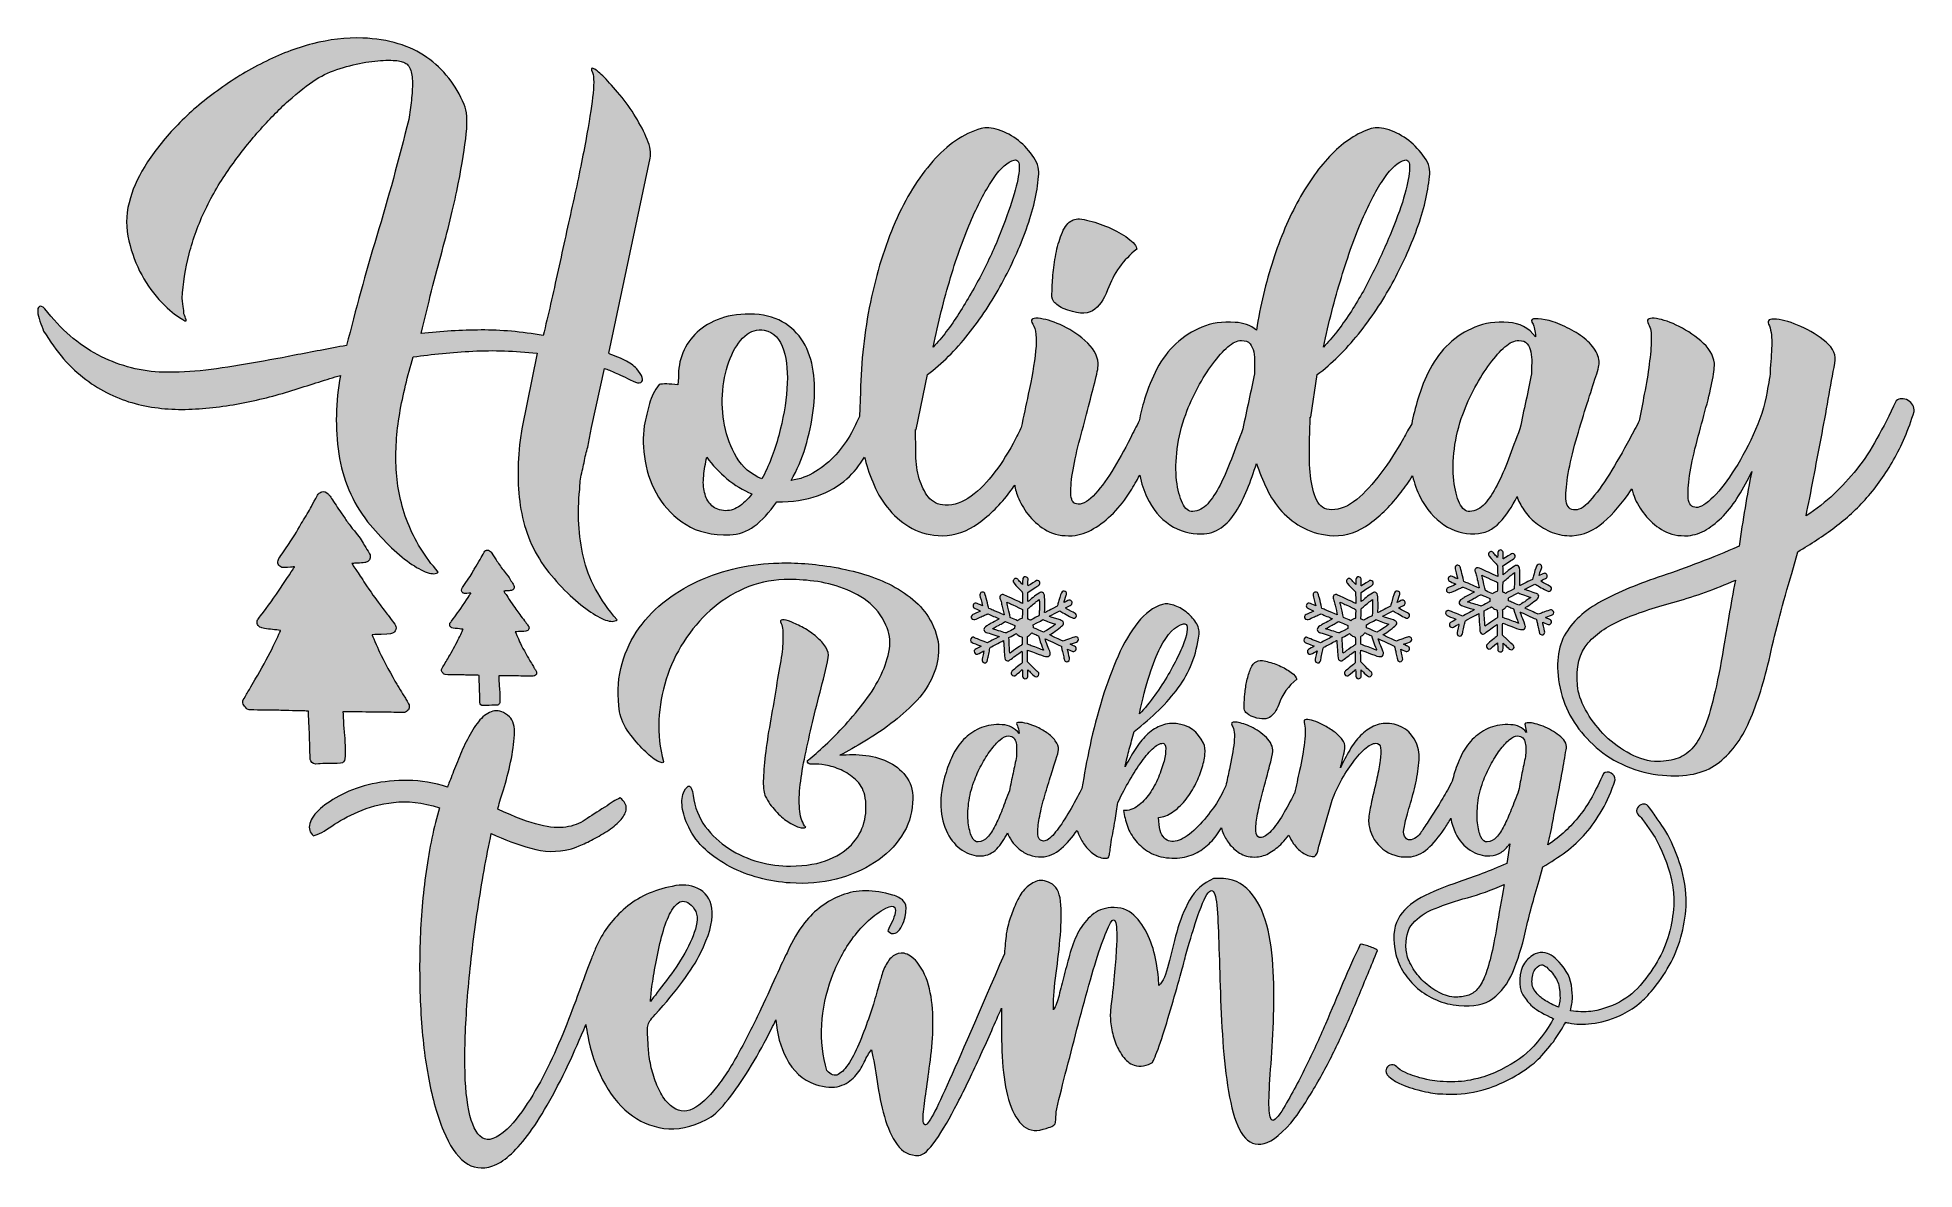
# Model space of a CAD drawing. Header units: inches. Extents: x 0.05 to 5.95, y -4.78 to -1.22.
import ezdxf

# ---------------------------------------------------------------- set-up
doc = ezdxf.new("R2010")
doc.units = ezdxf.units.IN
doc.header["$MEASUREMENT"] = 0
doc.layers.add('Layer 1', color=7, linetype='Continuous')

# ---------------------------------------------------------------- blocks, each defined once
blk = doc.blocks.new('block 2')
at = {"layer": 'Layer 1', "lineweight": 0}
for points, knots in [([(5.0069, -3.5563), (4.9957, -3.5916), (4.9822, -3.6229), (4.9665, -3.6504), (4.9507, -3.6779), (4.9334, -3.7025), (4.9145, -3.7241), (4.8955, -3.7457), (4.8747, -3.765), (4.852, -3.7818), (4.8293, -3.7986), (4.8053, -3.8145), (4.7803, -3.8294), (4.7803, -3.8294), (4.7683, -3.8719), (4.7683, -3.8719), (4.7512, -3.929), (4.7371, -3.9822), (4.7258, -4.0317), (4.7146, -4.081), (4.7011, -4.1239), (4.6854, -4.1602), (4.6696, -4.1965), (4.6488, -4.2241), (4.6229, -4.2431), (4.597, -4.262), (4.5616, -4.2694), (4.5168, -4.2651), (4.4917, -4.263), (4.4681, -4.2571), (4.4459, -4.2475), (4.4238, -4.2379), (4.4041, -4.2258), (4.387, -4.2111), (4.37, -4.1964), (4.3556, -4.1799), (4.3438, -4.1618), (4.3321, -4.1436), (4.3238, -4.1244), (4.319, -4.1042), (4.3083, -4.0577), (4.3104, -4.0209), (4.3254, -3.9936), (4.3403, -3.9664), (4.3645, -3.9438), (4.3978, -3.9259), (4.4313, -3.908), (4.471, -3.8915), (4.5172, -3.8763), (4.5634, -3.8611), (4.6132, -3.842), (4.6666, -3.819), (4.6666, -3.819), (4.6761, -3.7574), (4.6761, -3.7574), (4.6676, -3.7686), (4.6586, -3.7773), (4.649, -3.7838), (4.6393, -3.7902), (4.6276, -3.7939), (4.6137, -3.795), (4.5918, -3.7956), (4.5713, -3.7895), (4.552, -3.777), (4.5328, -3.7644), (4.5175, -3.7465), (4.506, -3.7233), (4.4991, -3.7094), (4.4943, -3.6937), (4.4911, -3.6766), (4.4846, -3.6884), (4.4777, -3.6998), (4.4703, -3.7109), (4.4543, -3.735), (4.4371, -3.7552), (4.4187, -3.7718), (4.4002, -3.7883), (4.3801, -3.7971), (4.3582, -3.7982), (4.3272, -3.7993), (4.3006, -3.791), (4.2781, -3.7734), (4.2557, -3.7558), (4.2416, -3.7331), (4.2357, -3.7053), (4.2325, -3.6946), (4.2322, -3.6809), (4.2349, -3.6641), (4.2375, -3.6472), (4.2411, -3.6291), (4.2457, -3.6096), (4.2502, -3.5901), (4.2548, -3.5704), (4.2593, -3.5503), (4.2638, -3.5303), (4.2672, -3.512), (4.2693, -3.4955), (4.2714, -3.479), (4.2718, -3.4657), (4.2705, -3.4558), (4.2691, -3.446), (4.2642, -3.441), (4.2557, -3.441), (4.2461, -3.441), (4.2344, -3.4473), (4.2204, -3.4598), (4.2066, -3.4724), (4.1927, -3.4882), (4.1788, -3.5075), (4.1649, -3.5267), (4.1521, -3.5477), (4.1404, -3.5704), (4.1286, -3.5931), (4.1198, -3.6145), (4.1139, -3.6348), (4.1139, -3.6348), (4.0811, -3.7502), (4.0811, -3.7502), (4.0779, -3.7603), (4.0756, -3.7686), (4.0743, -3.775), (4.073, -3.7814), (4.0715, -3.7861), (4.0699, -3.789), (4.0683, -3.7919), (4.0668, -3.7939), (4.0655, -3.795), (4.0641, -3.7961), (4.0624, -3.7966), (4.0603, -3.7966), (4.048, -3.7966), (4.0363, -3.7926), (4.025, -3.7846), (4.0139, -3.7766), (4.0045, -3.7673), (3.997, -3.7565), (3.9907, -3.7475), (3.986, -3.7385), (3.9827, -3.7295), (3.9761, -3.7384), (3.9692, -3.7468), (3.9618, -3.7541), (3.9495, -3.7664), (3.9367, -3.7766), (3.9233, -3.7846), (3.91, -3.7926), (3.8961, -3.7971), (3.8817, -3.7982), (3.8625, -3.7993), (3.8462, -3.7961), (3.8328, -3.7886), (3.8195, -3.7811), (3.8082, -3.7718), (3.7988, -3.7606), (3.7895, -3.7493), (3.7824, -3.738), (3.7776, -3.7265), (3.7745, -3.7191), (3.7724, -3.7127), (3.7711, -3.707), (3.7658, -3.7151), (3.7603, -3.7232), (3.7543, -3.7313), (3.7436, -3.746), (3.7312, -3.7588), (3.7171, -3.7697), (3.7029, -3.7807), (3.6869, -3.7891), (3.669, -3.795), (3.6512, -3.8009), (3.6305, -3.803), (3.6069, -3.8014), (3.5824, -3.7993), (3.5617, -3.7933), (3.5449, -3.7834), (3.5281, -3.7735), (3.5138, -3.7615), (3.5021, -3.7474), (3.4903, -3.7332), (3.4815, -3.7179), (3.4757, -3.7013), (3.4697, -3.6848), (3.4657, -3.6684), (3.4636, -3.6524), (3.4796, -3.653), (3.4944, -3.6481), (3.508, -3.638), (3.5217, -3.6279), (3.5339, -3.615), (3.5449, -3.5996), (3.5558, -3.5841), (3.5652, -3.567), (3.5729, -3.5483), (3.5807, -3.5297), (3.5865, -3.5124), (3.5906, -3.4967), (3.5946, -3.4809), (3.5963, -3.4677), (3.5958, -3.457), (3.5952, -3.4464), (3.5922, -3.441), (3.587, -3.441), (3.5774, -3.441), (3.5662, -3.447), (3.5537, -3.4591), (3.5411, -3.471), (3.5285, -3.4864), (3.5156, -3.5051), (3.5028, -3.5238), (3.4902, -3.544), (3.4776, -3.566), (3.4651, -3.5879), (3.4545, -3.6082), (3.446, -3.6268), (3.4433, -3.6444), (3.4402, -3.6636), (3.4368, -3.6841), (3.4333, -3.7047), (3.4292, -3.7272), (3.4243, -3.7517), (3.4233, -3.763), (3.4222, -3.7719), (3.4212, -3.7786), (3.4201, -3.7853), (3.4191, -3.7904), (3.4184, -3.7938), (3.4176, -3.7972), (3.4164, -3.7995), (3.4147, -3.8006), (3.4132, -3.8017), (3.4108, -3.8022), (3.4076, -3.8022), (3.3948, -3.8022), (3.3825, -3.7981), (3.3707, -3.7898), (3.359, -3.7815), (3.349, -3.7716), (3.3411, -3.7602), (3.3331, -3.7487), (3.3267, -3.7374), (3.3219, -3.7261), (3.3201, -3.7219), (3.3187, -3.7181), (3.3177, -3.7146), (3.3024, -3.737), (3.2858, -3.7561), (3.2678, -3.7718), (3.2489, -3.7883), (3.2285, -3.7971), (3.2066, -3.7982), (3.1927, -3.7987), (3.1797, -3.7966), (3.1678, -3.7918), (3.1557, -3.787), (3.1451, -3.7809), (3.1357, -3.7734), (3.1263, -3.7659), (3.1186, -3.7575), (3.1125, -3.7482), (3.1063, -3.7388), (3.102, -3.7301), (3.0993, -3.7221), (3.0897, -3.7419), (3.0783, -3.7587), (3.0652, -3.7726), (3.0521, -3.7865), (3.036, -3.7939), (3.0168, -3.795), (2.9954, -3.7956), (2.9754, -3.7895), (2.9567, -3.777), (2.938, -3.7644), (2.9227, -3.7465), (2.9107, -3.7233), (2.8986, -3.7001), (2.8917, -3.6723), (2.8898, -3.64), (2.888, -3.6077), (2.8934, -3.5718), (2.9062, -3.5323), (2.9122, -3.5115), (2.92, -3.4918), (2.9299, -3.473), (2.9398, -3.4544), (2.952, -3.4381), (2.9667, -3.4242), (2.9814, -3.4103), (2.9982, -3.3995), (3.0172, -3.3918), (3.0361, -3.384), (3.0579, -3.381), (3.0824, -3.3825), (3.1043, -3.3841), (3.1219, -3.3935), (3.1353, -3.4105), (3.1342, -3.3988), (3.1326, -3.3906), (3.1305, -3.3858), (3.1262, -3.3799), (3.1265, -3.3765), (3.1313, -3.3758), (3.1361, -3.3749), (3.1436, -3.3755), (3.1537, -3.3773), (3.1639, -3.3792), (3.1752, -3.383), (3.1878, -3.3886), (3.2003, -3.3942), (3.2119, -3.4006), (3.2226, -3.4077), (3.2332, -3.415), (3.2421, -3.4234), (3.249, -3.433), (3.2559, -3.4426), (3.2594, -3.4522), (3.2594, -3.4618), (3.2589, -3.4672), (3.2561, -3.4777), (3.2511, -3.4935), (3.2459, -3.5093), (3.2401, -3.5275), (3.2334, -3.5483), (3.2267, -3.5691), (3.2202, -3.5909), (3.2138, -3.6136), (3.2074, -3.6363), (3.2024, -3.6574), (3.199, -3.6769), (3.1955, -3.6964), (3.194, -3.7128), (3.1946, -3.7261), (3.1951, -3.7395), (3.1999, -3.7467), (3.209, -3.7478), (3.218, -3.7499), (3.2288, -3.7441), (3.241, -3.7305), (3.2533, -3.7169), (3.2659, -3.6996), (3.2791, -3.6784), (3.2922, -3.6574), (3.3054, -3.6344), (3.3187, -3.6096), (3.3237, -3.6002), (3.3283, -3.5914), (3.3329, -3.5826), (3.3398, -3.5397), (3.3482, -3.4946), (3.3583, -3.4474), (3.3687, -3.3988), (3.3814, -3.3503), (3.3963, -3.3016), (3.4113, -3.2531), (3.428, -3.2083), (3.4464, -3.1671), (3.4648, -3.126), (3.4855, -3.0909), (3.5084, -3.0618), (3.5314, -3.0327), (3.5573, -3.0136), (3.5861, -3.0045), (3.5958, -3.0019), (3.6074, -3.0028), (3.621, -3.0073), (3.6346, -3.0119), (3.6475, -3.0188), (3.6598, -3.0281), (3.6721, -3.0375), (3.6824, -3.0484), (3.6906, -3.061), (3.6989, -3.0735), (3.7023, -3.0859), (3.7006, -3.0982), (3.6926, -3.1629), (3.6709, -3.219), (3.6354, -3.2668), (3.5999, -3.3146), (3.5536, -3.3604), (3.4965, -3.4042), (3.4911, -3.4245), (3.4862, -3.4429), (3.4816, -3.4594), (3.4771, -3.476), (3.4727, -3.4944), (3.4684, -3.5147), (3.4786, -3.4955), (3.489, -3.4773), (3.4996, -3.4602), (3.5103, -3.4431), (3.5222, -3.4284), (3.5353, -3.4158), (3.5484, -3.4033), (3.5625, -3.3936), (3.5777, -3.3869), (3.593, -3.3803), (3.6099, -3.3778), (3.6286, -3.3793), (3.6686, -3.3831), (3.6972, -3.4037), (3.7143, -3.441), (3.7191, -3.4501), (3.7207, -3.4618), (3.7191, -3.4762), (3.7175, -3.4907), (3.714, -3.5063), (3.7087, -3.5231), (3.7033, -3.5399), (3.6962, -3.557), (3.687, -3.5743), (3.6779, -3.5917), (3.6675, -3.6074), (3.6558, -3.6216), (3.6441, -3.6358), (3.6313, -3.6476), (3.6174, -3.6572), (3.6035, -3.6669), (3.5888, -3.6725), (3.5733, -3.6741), (3.5744, -3.7067), (3.5804, -3.7281), (3.5913, -3.7385), (3.6023, -3.7489), (3.6158, -3.7519), (3.6318, -3.7474), (3.6478, -3.7428), (3.6651, -3.732), (3.6839, -3.7149), (3.7025, -3.6978), (3.7199, -3.6783), (3.7359, -3.6565), (3.7498, -3.6399), (3.762, -3.6212), (3.7724, -3.6004), (3.7767, -3.5916), (3.7809, -3.5832), (3.7849, -3.5749), (3.7885, -3.5574), (3.7921, -3.54), (3.796, -3.5227), (3.803, -3.4918), (3.8078, -3.4636), (3.8105, -3.4382), (3.8131, -3.4129), (3.8112, -3.3953), (3.8048, -3.3858), (3.7995, -3.3772), (3.803, -3.3735), (3.8152, -3.3745), (3.8275, -3.3756), (3.8419, -3.3797), (3.8585, -3.3869), (3.875, -3.3942), (3.891, -3.4044), (3.9066, -3.4178), (3.922, -3.4312), (3.9306, -3.4458), (3.9322, -3.4618), (3.9327, -3.4677), (3.931, -3.4784), (3.927, -3.4938), (3.923, -3.5094), (3.9184, -3.527), (3.9133, -3.5467), (3.9083, -3.5665), (3.9028, -3.5873), (3.8969, -3.6092), (3.891, -3.6311), (3.8865, -3.6513), (3.8833, -3.6697), (3.8801, -3.6881), (3.8786, -3.7034), (3.8789, -3.7157), (3.8792, -3.728), (3.8828, -3.735), (3.8897, -3.7365), (3.8994, -3.7387), (3.9103, -3.7335), (3.9226, -3.7209), (3.9349, -3.7084), (3.947, -3.6924), (3.959, -3.6729), (3.971, -3.6534), (3.983, -3.6318), (3.9951, -3.608), (3.9967, -3.6047), (3.9983, -3.6017), (3.9999, -3.5985), (4.0054, -3.5747), (4.011, -3.5509), (4.0163, -3.5267), (4.0232, -3.4947), (4.0284, -3.4649), (4.0319, -3.4374), (4.0353, -3.4099), (4.0349, -3.3892), (4.0306, -3.3754), (4.0291, -3.3694), (4.0312, -3.3664), (4.0371, -3.3661), (4.0429, -3.3659), (4.0505, -3.3672), (4.0599, -3.3702), (4.0692, -3.3731), (4.0798, -3.3776), (4.0915, -3.3838), (4.1033, -3.3899), (4.1143, -3.3968), (4.1247, -3.4046), (4.1352, -3.4123), (4.1436, -3.4205), (4.15, -3.429), (4.1564, -3.4375), (4.1593, -3.4461), (4.1588, -3.4546), (4.1583, -3.4594), (4.1568, -3.4673), (4.1544, -3.4782), (4.152, -3.4892), (4.1487, -3.5024), (4.1444, -3.5179), (4.1535, -3.4987), (4.1632, -3.4801), (4.1736, -3.4622), (4.184, -3.4444), (4.1953, -3.4291), (4.2076, -3.4166), (4.2199, -3.404), (4.2335, -3.3943), (4.2485, -3.3873), (4.2634, -3.3804), (4.2803, -3.3778), (4.2989, -3.3793), (4.3374, -3.382), (4.3654, -3.4025), (4.3831, -3.441), (4.3905, -3.4576), (4.3931, -3.4778), (4.3911, -3.5019), (4.3889, -3.5259), (4.3849, -3.5502), (4.379, -3.5747), (4.3732, -3.5993), (4.3667, -3.6231), (4.3598, -3.6461), (4.3529, -3.669), (4.3481, -3.6877), (4.3454, -3.7021), (4.3422, -3.7154), (4.3423, -3.7256), (4.3458, -3.7325), (4.3493, -3.7395), (4.3535, -3.7435), (4.3586, -3.7445), (4.3637, -3.7456), (4.3698, -3.7441), (4.377, -3.7402), (4.3842, -3.7361), (4.3905, -3.7304), (4.3959, -3.7229), (4.4023, -3.7138), (4.4103, -3.7019), (4.4199, -3.6869), (4.4295, -3.6719), (4.4396, -3.6561), (4.4503, -3.6392), (4.461, -3.6224), (4.4711, -3.6054), (4.4807, -3.588), (4.4863, -3.578), (4.4911, -3.5687), (4.4956, -3.5599), (4.4978, -3.5509), (4.5002, -3.5417), (4.5032, -3.5323), (4.5096, -3.5115), (4.5176, -3.4918), (4.5272, -3.473), (4.5368, -3.4544), (4.5491, -3.4381), (4.564, -3.4242), (4.579, -3.4103), (4.5958, -3.3995), (4.6145, -3.3918), (4.6332, -3.384), (4.6548, -3.381), (4.6794, -3.3825), (4.6991, -3.3831), (4.7157, -3.3911), (4.729, -3.4066), (4.729, -3.4066), (4.7242, -3.3858), (4.7242, -3.3858), (4.7205, -3.3783), (4.7256, -3.3752), (4.7395, -3.3765), (4.7533, -3.3779), (4.7693, -3.3825), (4.7875, -3.3906), (4.8057, -3.3986), (4.8221, -3.4087), (4.8367, -3.421), (4.8514, -3.4333), (4.8569, -3.4469), (4.8531, -3.4618), (4.8494, -3.4838), (4.8453, -3.5072), (4.8408, -3.5323), (4.8362, -3.5574), (4.8314, -3.5829), (4.8263, -3.6088), (4.8213, -3.6347), (4.8163, -3.6606), (4.8115, -3.6865), (4.8067, -3.7124), (4.8016, -3.7368), (4.7963, -3.7598), (4.8166, -3.7464), (4.8346, -3.7323), (4.8503, -3.7173), (4.8661, -3.7024), (4.881, -3.6861), (4.8952, -3.6684), (4.9094, -3.6508), (4.9224, -3.6311), (4.9345, -3.6092), (4.9464, -3.5873), (4.9586, -3.5628), (4.9709, -3.5355), (4.9779, -3.5302), (4.9857, -3.5299), (4.9945, -3.5347), (5.0033, -3.5395), (5.0074, -3.5467), (5.0069, -3.5563)], [0, 0, 0, 0, 1, 1, 1, 2, 2, 2, 3, 3, 3, 4, 4, 4, 5, 5, 5, 6, 6, 6, 7, 7, 7, 8, 8, 8, 9, 9, 9, 10, 10, 10, 11, 11, 11, 12, 12, 12, 13, 13, 13, 14, 14, 14, 15, 15, 15, 16, 16, 16, 17, 17, 17, 18, 18, 18, 19, 19, 19, 20, 20, 20, 21, 21, 21, 22, 22, 22, 23, 23, 23, 24, 24, 24, 25, 25, 25, 26, 26, 26, 27, 27, 27, 28, 28, 28, 29, 29, 29, 30, 30, 30, 31, 31, 31, 32, 32, 32, 33, 33, 33, 34, 34, 34, 35, 35, 35, 36, 36, 36, 37, 37, 37, 38, 38, 38, 39, 39, 39, 40, 40, 40, 41, 41, 41, 42, 42, 42, 43, 43, 43, 44, 44, 44, 45, 45, 45, 46, 46, 46, 47, 47, 47, 48, 48, 48, 49, 49, 49, 50, 50, 50, 51, 51, 51, 52, 52, 52, 53, 53, 53, 54, 54, 54, 55, 55, 55, 56, 56, 56, 57, 57, 57, 58, 58, 58, 59, 59, 59, 60, 60, 60, 61, 61, 61, 62, 62, 62, 63, 63, 63, 64, 64, 64, 65, 65, 65, 66, 66, 66, 67, 67, 67, 68, 68, 68, 69, 69, 69, 70, 70, 70, 71, 71, 71, 72, 72, 72, 73, 73, 73, 74, 74, 74, 75, 75, 75, 76, 76, 76, 77, 77, 77, 78, 78, 78, 79, 79, 79, 80, 80, 80, 81, 81, 81, 82, 82, 82, 83, 83, 83, 84, 84, 84, 85, 85, 85, 86, 86, 86, 87, 87, 87, 88, 88, 88, 89, 89, 89, 90, 90, 90, 91, 91, 91, 92, 92, 92, 93, 93, 93, 94, 94, 94, 95, 95, 95, 96, 96, 96, 97, 97, 97, 98, 98, 98, 99, 99, 99, 100, 100, 100, 101, 101, 101, 102, 102, 102, 103, 103, 103, 104, 104, 104, 105, 105, 105, 106, 106, 106, 107, 107, 107, 108, 108, 108, 109, 109, 109, 110, 110, 110, 111, 111, 111, 112, 112, 112, 113, 113, 113, 114, 114, 114, 115, 115, 115, 116, 116, 116, 117, 117, 117, 118, 118, 118, 119, 119, 119, 120, 120, 120, 121, 121, 121, 122, 122, 122, 123, 123, 123, 124, 124, 124, 125, 125, 125, 126, 126, 126, 127, 127, 127, 128, 128, 128, 129, 129, 129, 130, 130, 130, 131, 131, 131, 132, 132, 132, 133, 133, 133, 134, 134, 134, 135, 135, 135, 136, 136, 136, 137, 137, 137, 138, 138, 138, 139, 139, 139, 140, 140, 140, 141, 141, 141, 142, 142, 142, 143, 143, 143, 144, 144, 144, 145, 145, 145, 146, 146, 146, 147, 147, 147, 148, 148, 148, 149, 149, 149, 150, 150, 150, 151, 151, 151, 152, 152, 152, 153, 153, 153, 154, 154, 154, 155, 155, 155, 156, 156, 156, 157, 157, 157, 158, 158, 158, 159, 159, 159, 160, 160, 160, 161, 161, 161, 162, 162, 162, 163, 163, 163, 164, 164, 164, 165, 165, 165, 166, 166, 166, 167, 167, 167, 168, 168, 168, 169, 169, 169, 170, 170, 170, 171, 171, 171, 172, 172, 172, 173, 173, 173, 174, 174, 174, 175, 175, 175, 176, 176, 176, 177, 177, 177, 178, 178, 178, 179, 179, 179, 180, 180, 180, 181, 181, 181, 182, 182, 182, 183, 183, 183, 184, 184, 184, 185, 185, 185, 186, 186, 186, 187, 187, 187, 188, 188, 188, 189, 189, 189, 190, 190, 190, 191, 191, 191, 192, 192, 192, 193, 193, 193, 194, 194, 194, 195, 195, 195, 196, 196, 196, 197, 197, 197, 198, 198, 198, 199, 199, 199, 200, 200, 200, 201, 201, 201, 202, 202, 202, 203, 203, 203, 204, 204, 204, 205, 205, 205, 206, 206, 206, 207, 207, 207, 208, 208, 208, 209, 209, 209, 210, 210, 210, 211, 211, 211, 211]), ([(3.5132, -3.3489), (3.5303, -3.3313), (3.5465, -3.3116), (3.5617, -3.2901), (3.577, -3.2684), (3.5909, -3.2468), (3.6038, -3.2252), (3.6166, -3.2036), (3.6277, -3.1829), (3.637, -3.1631), (3.6463, -3.1434), (3.6533, -3.126), (3.6579, -3.111), (3.6623, -3.0961), (3.6642, -3.0845), (3.6634, -3.0762), (3.6626, -3.0679), (3.6588, -3.0646), (3.6518, -3.0662), (3.6262, -3.0716), (3.6017, -3.0965), (3.5785, -3.1411), (3.5553, -3.1857), (3.5335, -3.2549), (3.5132, -3.3489)], [0, 0, 0, 0, 1, 1, 1, 2, 2, 2, 3, 3, 3, 4, 4, 4, 5, 5, 5, 6, 6, 6, 7, 7, 7, 8, 8, 8, 8]), ([(3.1277, -3.4615), (3.128, -3.4537), (3.1274, -3.4466), (3.1261, -3.4402), (3.1248, -3.4338), (3.1224, -3.4285), (3.1189, -3.4242), (3.1154, -3.4199), (3.11, -3.4178), (3.1025, -3.4178), (3.0939, -3.4178), (3.085, -3.4219), (3.0756, -3.4302), (3.0663, -3.4385), (3.0566, -3.4494), (3.0464, -3.463), (3.0363, -3.4767), (3.0265, -3.4922), (3.0172, -3.5095), (3.0078, -3.5269), (2.9999, -3.5443), (2.9936, -3.5619), (2.9856, -3.5838), (2.98, -3.6061), (2.9771, -3.6288), (2.9742, -3.6515), (2.9738, -3.6721), (2.9759, -3.6905), (2.9781, -3.7089), (2.9818, -3.7237), (2.9871, -3.735), (2.9925, -3.7461), (2.9992, -3.7515), (3.0072, -3.7509), (3.0184, -3.7504), (3.0281, -3.7455), (3.0364, -3.7361), (3.0447, -3.7268), (3.0527, -3.7147), (3.0604, -3.6997), (3.0681, -3.6848), (3.0755, -3.6679), (3.0824, -3.6493), (3.0894, -3.6306), (3.0969, -3.6108), (3.1049, -3.5899), (3.1086, -3.5718), (3.1125, -3.5535), (3.1165, -3.5351), (3.1205, -3.5167), (3.1241, -3.4992), (3.1273, -3.4827), (3.1273, -3.4762), (3.1274, -3.4692), (3.1277, -3.4615)], [0, 0, 0, 0, 1, 1, 1, 2, 2, 2, 3, 3, 3, 4, 4, 4, 5, 5, 5, 6, 6, 6, 7, 7, 7, 8, 8, 8, 9, 9, 9, 10, 10, 10, 11, 11, 11, 12, 12, 12, 13, 13, 13, 14, 14, 14, 15, 15, 15, 16, 16, 16, 17, 17, 17, 18, 18, 18, 18]), ([(4.7266, -3.4615), (4.7266, -3.4537), (4.7261, -3.4466), (4.725, -3.4402), (4.7239, -3.4338), (4.7214, -3.4285), (4.7174, -3.4242), (4.7134, -3.4199), (4.7077, -3.4178), (4.7002, -3.4178), (4.6927, -3.4178), (4.6842, -3.4219), (4.6746, -3.4302), (4.665, -3.4385), (4.6551, -3.4494), (4.6449, -3.463), (4.6348, -3.4767), (4.625, -3.4922), (4.6157, -3.5095), (4.6064, -3.5269), (4.5985, -3.5443), (4.5921, -3.5619), (4.5841, -3.5838), (4.5787, -3.6061), (4.5761, -3.6288), (4.5734, -3.6515), (4.573, -3.6721), (4.5748, -3.6905), (4.5767, -3.7089), (4.5804, -3.7237), (4.5857, -3.735), (4.591, -3.7461), (4.5977, -3.7515), (4.6057, -3.7509), (4.6164, -3.7504), (4.626, -3.7455), (4.6345, -3.7361), (4.643, -3.7268), (4.651, -3.7147), (4.6586, -3.6997), (4.666, -3.6848), (4.6735, -3.6679), (4.6809, -3.6493), (4.6884, -3.6306), (4.6962, -3.6108), (4.7042, -3.5899), (4.7074, -3.5718), (4.7109, -3.5535), (4.7146, -3.5351), (4.7183, -3.5167), (4.7221, -3.4992), (4.7258, -3.4827), (4.7263, -3.4762), (4.7266, -3.4692), (4.7266, -3.4615)], [0, 0, 0, 0, 1, 1, 1, 2, 2, 2, 3, 3, 3, 4, 4, 4, 5, 5, 5, 6, 6, 6, 7, 7, 7, 8, 8, 8, 9, 9, 9, 10, 10, 10, 11, 11, 11, 12, 12, 12, 13, 13, 13, 14, 14, 14, 15, 15, 15, 16, 16, 16, 17, 17, 17, 18, 18, 18, 18]), ([(4.6586, -3.8847), (4.619, -3.9023), (4.5806, -3.9162), (4.5432, -3.9263), (4.5058, -3.9365), (4.4721, -3.9477), (4.4419, -3.96), (4.4117, -3.9722), (4.3883, -3.988), (4.3714, -4.0072), (4.3546, -4.0265), (4.3478, -4.0542), (4.351, -4.0905), (4.3521, -4.1049), (4.3571, -4.1205), (4.3662, -4.1374), (4.3753, -4.1542), (4.3866, -4.1696), (4.4002, -4.1838), (4.4139, -4.198), (4.4296, -4.2101), (4.4475, -4.2203), (4.4654, -4.2304), (4.4831, -4.2366), (4.5008, -4.2387), (4.5179, -4.2387), (4.5322, -4.2369), (4.5436, -4.2335), (4.5551, -4.23), (4.5653, -4.2235), (4.574, -4.2139), (4.5829, -4.2042), (4.5906, -4.1913), (4.5973, -4.175), (4.604, -4.1587), (4.6105, -4.1375), (4.6169, -4.1113), (4.6233, -4.0852), (4.6296, -4.0534), (4.6358, -4.0161), (4.6419, -3.9787), (4.6495, -3.9349), (4.6586, -3.8847)], [0, 0, 0, 0, 1, 1, 1, 2, 2, 2, 3, 3, 3, 4, 4, 4, 5, 5, 5, 6, 6, 6, 7, 7, 7, 8, 8, 8, 9, 9, 9, 10, 10, 10, 11, 11, 11, 12, 12, 12, 13, 13, 13, 14, 14, 14, 14])]:
    blk.add_open_spline(points, degree=3, knots=knots, dxfattribs=at)
blk = doc.blocks.new('block 3')
at = {"layer": 'Layer 1', "lineweight": 0}
for points, knots in [([(4.2478, -4.0841), (4.2537, -4.0865), (4.2581, -4.0892), (4.261, -4.0921), (4.2405, -4.141), (4.2212, -4.1877), (4.2031, -4.2321), (4.185, -4.2767), (4.1662, -4.3201), (4.1466, -4.3626), (4.1271, -4.4052), (4.1058, -4.4472), (4.0829, -4.4888), (4.0599, -4.5303), (4.0332, -4.5731), (4.0029, -4.6171), (3.9639, -4.6649), (3.9311, -4.692), (3.9047, -4.6984), (3.8784, -4.7048), (3.8566, -4.6965), (3.8395, -4.6735), (3.8224, -4.6505), (3.8092, -4.616), (3.7999, -4.5701), (3.7906, -4.5242), (3.7835, -4.4736), (3.7786, -4.4184), (3.7737, -4.3632), (3.7703, -4.3062), (3.7683, -4.2475), (3.7664, -4.1889), (3.7647, -4.1349), (3.7632, -4.0855), (3.7618, -4.0362), (3.7598, -3.9949), (3.7573, -3.9616), (3.7549, -3.9284), (3.7501, -3.9093), (3.7427, -3.9045), (3.7354, -3.8996), (3.7251, -3.9125), (3.7119, -3.9433), (3.6987, -3.9741), (3.6809, -4.0291), (3.6584, -4.1083), (3.6545, -4.1249), (3.6476, -4.1505), (3.6378, -4.1852), (3.6281, -4.22), (3.6178, -4.2556), (3.6071, -4.2923), (3.5963, -4.329), (3.5858, -4.3619), (3.5755, -4.3912), (3.5653, -4.4206), (3.5582, -4.4382), (3.5543, -4.444), (3.5465, -4.4489), (3.5372, -4.4523), (3.5264, -4.4543), (3.5156, -4.4563), (3.5059, -4.4557), (3.4971, -4.4528), (3.4824, -4.447), (3.4702, -4.4372), (3.4604, -4.4235), (3.4507, -4.4098), (3.4428, -4.3949), (3.437, -4.3788), (3.4311, -4.3626), (3.4269, -4.3461), (3.4245, -4.329), (3.4221, -4.3118), (3.4214, -4.2964), (3.4223, -4.2827), (3.4321, -4.1987), (3.4382, -4.1347), (3.4407, -4.0906), (3.4431, -4.0467), (3.4426, -4.0181), (3.4392, -4.0049), (3.4357, -3.9917), (3.4301, -3.9919), (3.4223, -4.0056), (3.4145, -4.0193), (3.4052, -4.0415), (3.3944, -4.0724), (3.3837, -4.1031), (3.3719, -4.1405), (3.3593, -4.1845), (3.3466, -4.2285), (3.3341, -4.2742), (3.3219, -4.3216), (3.3096, -4.369), (3.2974, -4.4161), (3.2852, -4.4631), (3.273, -4.51), (3.2625, -4.5521), (3.2537, -4.5892), (3.2517, -4.6029), (3.2507, -4.6131), (3.2507, -4.62), (3.2507, -4.6268), (3.25, -4.6322), (3.2486, -4.6361), (3.2471, -4.64), (3.2436, -4.643), (3.2383, -4.6449), (3.2329, -4.6469), (3.2239, -4.6498), (3.2112, -4.6537), (3.1838, -4.6616), (3.1613, -4.6564), (3.1437, -4.6383), (3.1261, -4.6202), (3.1124, -4.5943), (3.1027, -4.5606), (3.0929, -4.5269), (3.0865, -4.4873), (3.0836, -4.4418), (3.0807, -4.3964), (3.0795, -4.3497), (3.0799, -4.3018), (3.08, -4.2921), (3.0804, -4.2825), (3.0806, -4.2728), (3.0608, -4.3183), (3.0392, -4.3669), (3.0154, -4.4191), (2.9905, -4.4738), (2.9661, -4.5247), (2.9421, -4.5716), (2.9181, -4.6185), (2.8954, -4.6574), (2.8739, -4.6881), (2.8524, -4.719), (2.8348, -4.7348), (2.8211, -4.7358), (2.7919, -4.7368), (2.7688, -4.7253), (2.7523, -4.7013), (2.7356, -4.6774), (2.7224, -4.6481), (2.7127, -4.6134), (2.7028, -4.5786), (2.6953, -4.5423), (2.6899, -4.5041), (2.6846, -4.466), (2.6784, -4.4328), (2.6716, -4.4044), (2.6638, -4.4142), (2.6562, -4.4271), (2.6489, -4.4433), (2.6415, -4.4595), (2.6318, -4.4743), (2.6195, -4.488), (2.6073, -4.5017), (2.5914, -4.5117), (2.5719, -4.5181), (2.5523, -4.5244), (2.5269, -4.5227), (2.4957, -4.513), (2.4555, -4.4983), (2.4252, -4.4709), (2.4047, -4.4308), (2.3862, -4.3946), (2.3753, -4.3545), (2.3719, -4.3103), (2.3628, -4.3288), (2.3533, -4.3477), (2.3432, -4.3671), (2.3226, -4.4067), (2.3014, -4.4438), (2.2794, -4.4785), (2.2574, -4.5132), (2.2356, -4.5437), (2.2141, -4.5701), (2.1927, -4.5965), (2.1726, -4.6141), (2.154, -4.6229), (2.1061, -4.6473), (2.0614, -4.6566), (2.0199, -4.6508), (1.9783, -4.6449), (1.9414, -4.6288), (1.9091, -4.6024), (1.8769, -4.576), (1.8498, -4.5413), (1.8278, -4.4983), (1.8058, -4.4552), (1.7902, -4.4091), (1.7809, -4.3597), (1.7786, -4.3479), (1.7769, -4.3359), (1.7754, -4.324), (1.7568, -4.3695), (1.7385, -4.411), (1.7208, -4.4484), (1.6743, -4.5462), (1.6313, -4.6212), (1.5918, -4.6735), (1.5522, -4.7258), (1.5157, -4.7576), (1.4825, -4.7688), (1.4492, -4.78), (1.4199, -4.7759), (1.3945, -4.7564), (1.3691, -4.7368), (1.3469, -4.704), (1.3278, -4.6581), (1.3088, -4.6121), (1.2934, -4.5582), (1.2816, -4.4961), (1.2699, -4.434), (1.2618, -4.3658), (1.2574, -4.2916), (1.253, -4.2172), (1.2521, -4.1422), (1.2545, -4.0664), (1.257, -3.9907), (1.2633, -3.9164), (1.2735, -3.8436), (1.2838, -3.7708), (1.2977, -3.7041), (1.3153, -3.6435), (1.2616, -3.6268), (1.2137, -3.6212), (1.1716, -3.6266), (1.1296, -3.632), (1.0925, -3.6418), (1.0602, -3.6559), (1.0279, -3.6701), (1.0004, -3.6852), (0.9773, -3.7013), (0.9544, -3.7175), (0.9351, -3.7275), (0.9195, -3.7314), (0.9077, -3.7217), (0.9041, -3.7089), (0.9085, -3.6933), (0.9128, -3.6777), (0.9238, -3.6621), (0.9415, -3.6464), (0.9591, -3.6308), (0.9818, -3.6158), (1.0097, -3.6017), (1.0375, -3.5875), (1.069, -3.5765), (1.1042, -3.5687), (1.1394, -3.5609), (1.177, -3.5572), (1.2171, -3.5577), (1.2571, -3.5582), (1.2982, -3.5652), (1.3402, -3.579), (1.3441, -3.5692), (1.3498, -3.5548), (1.3572, -3.5357), (1.3644, -3.5166), (1.3726, -3.4966), (1.3813, -3.4756), (1.3901, -3.4546), (1.4001, -3.4338), (1.4114, -3.4133), (1.4226, -3.3927), (1.4346, -3.3759), (1.4473, -3.3627), (1.46, -3.3495), (1.4737, -3.3416), (1.4884, -3.3392), (1.503, -3.3367), (1.5187, -3.3429), (1.5353, -3.3575), (1.547, -3.3693), (1.5522, -3.3883), (1.5507, -3.4147), (1.5492, -3.4411), (1.5453, -3.4695), (1.539, -3.4998), (1.5326, -3.5301), (1.525, -3.5591), (1.5162, -3.587), (1.5074, -3.6149), (1.5016, -3.6351), (1.4986, -3.6478), (1.5533, -3.6733), (1.5971, -3.6899), (1.6299, -3.6977), (1.6626, -3.7056), (1.6902, -3.7077), (1.7127, -3.7043), (1.7352, -3.7009), (1.7552, -3.6933), (1.7729, -3.6816), (1.7904, -3.6699), (1.811, -3.6567), (1.8344, -3.642), (1.8442, -3.6351), (1.853, -3.6293), (1.8608, -3.6244), (1.8686, -3.6195), (1.8759, -3.6156), (1.8828, -3.6126), (1.8965, -3.6234), (1.9028, -3.6346), (1.9019, -3.6464), (1.9009, -3.6581), (1.8955, -3.6696), (1.8857, -3.6809), (1.8759, -3.6921), (1.863, -3.7031), (1.8469, -3.7138), (1.8307, -3.7246), (1.8146, -3.7341), (1.7985, -3.7424), (1.7823, -3.7508), (1.7675, -3.7578), (1.7537, -3.7637), (1.7401, -3.7695), (1.7308, -3.773), (1.7259, -3.774), (1.6849, -3.7837), (1.6435, -3.7827), (1.602, -3.771), (1.5604, -3.7593), (1.5191, -3.7437), (1.4781, -3.7241), (1.4624, -3.7994), (1.4483, -3.879), (1.4356, -3.9631), (1.4229, -4.0472), (1.4131, -4.1285), (1.4062, -4.2072), (1.3994, -4.2859), (1.3957, -4.3592), (1.3953, -4.4271), (1.3947, -4.4951), (1.3989, -4.5511), (1.4077, -4.595), (1.4165, -4.6391), (1.4304, -4.6674), (1.4495, -4.6801), (1.4685, -4.6928), (1.4947, -4.684), (1.528, -4.6537), (1.5533, -4.6273), (1.5773, -4.596), (1.5998, -4.5599), (1.6223, -4.5237), (1.6431, -4.4856), (1.6621, -4.4455), (1.6812, -4.4054), (1.6988, -4.3648), (1.7149, -4.3238), (1.731, -4.2827), (1.7454, -4.2446), (1.7582, -4.2094), (1.7708, -4.1743), (1.7823, -4.1434), (1.7926, -4.117), (1.7949, -4.1111), (1.7971, -4.1057), (1.7993, -4.1006), (1.8038, -4.0887), (1.8089, -4.0771), (1.8146, -4.0657), (1.8366, -4.0218), (1.8674, -3.9839), (1.9069, -3.9521), (1.9465, -3.9203), (1.9966, -3.8991), (2.0573, -3.8883), (2.0866, -3.8835), (2.1125, -3.8878), (2.135, -3.9015), (2.1574, -3.9152), (2.1696, -3.9384), (2.1717, -3.9712), (2.1736, -4.0039), (2.1614, -4.0469), (2.135, -4.1002), (2.1086, -4.1535), (2.0612, -4.2178), (1.9928, -4.293), (1.9849, -4.3018), (1.9793, -4.3087), (1.9759, -4.3135), (1.9724, -4.3184), (1.9703, -4.3238), (1.9693, -4.3297), (1.9683, -4.3355), (1.9681, -4.3423), (1.9685, -4.3502), (1.969, -4.358), (1.9697, -4.3687), (1.9707, -4.3825), (1.9707, -4.3971), (1.9722, -4.4137), (1.9751, -4.4323), (1.9781, -4.4509), (1.9825, -4.4695), (1.9883, -4.488), (1.9942, -4.5066), (2.0015, -4.524), (2.0103, -4.5401), (2.0191, -4.5562), (2.0294, -4.5692), (2.0411, -4.5789), (2.0626, -4.5985), (2.0858, -4.6019), (2.1108, -4.5892), (2.1357, -4.5765), (2.1606, -4.554), (2.1856, -4.5217), (2.2105, -4.4895), (2.2349, -4.4511), (2.2588, -4.4067), (2.2828, -4.3622), (2.3048, -4.3187), (2.3248, -4.2762), (2.3449, -4.2336), (2.3625, -4.1953), (2.3776, -4.1611), (2.3921, -4.1284), (2.4027, -4.1061), (2.4096, -4.0939), (2.4236, -4.0614), (2.4408, -4.0316), (2.4619, -4.0049), (2.4932, -3.9653), (2.532, -3.9365), (2.5785, -3.9184), (2.6249, -3.9003), (2.6784, -3.9), (2.7391, -3.9177), (2.7537, -3.9225), (2.7647, -3.9287), (2.772, -3.9359), (2.7794, -3.9433), (2.782, -3.9543), (2.7801, -3.969), (2.7801, -3.9748), (2.7787, -3.9829), (2.7757, -3.9932), (2.7727, -4.0034), (2.7688, -4.0127), (2.764, -4.021), (2.7591, -4.0293), (2.7532, -4.035), (2.7463, -4.0379), (2.7395, -4.0408), (2.7317, -4.0384), (2.7229, -4.0306), (2.7238, -4.0276), (2.727, -4.021), (2.7324, -4.0107), (2.7378, -4.0005), (2.742, -3.9902), (2.7449, -3.98), (2.7478, -3.9697), (2.7478, -3.9619), (2.7449, -3.9565), (2.742, -3.9512), (2.7327, -3.9519), (2.717, -3.9587), (2.6789, -3.9802), (2.6452, -4.0105), (2.6159, -4.0496), (2.5866, -4.0887), (2.5633, -4.132), (2.5462, -4.1794), (2.5291, -4.2268), (2.5191, -4.2756), (2.5162, -4.326), (2.5132, -4.3764), (2.5186, -4.424), (2.5323, -4.4689), (2.544, -4.4836), (2.5558, -4.4877), (2.5675, -4.4814), (2.5792, -4.4751), (2.5909, -4.4626), (2.6027, -4.444), (2.6144, -4.4254), (2.6257, -4.4029), (2.6364, -4.3766), (2.6472, -4.3502), (2.6569, -4.324), (2.6657, -4.2981), (2.6746, -4.2722), (2.6818, -4.2485), (2.6877, -4.227), (2.6936, -4.2055), (2.698, -4.1904), (2.7009, -4.1815), (2.7039, -4.1679), (2.7088, -4.1542), (2.7156, -4.1405), (2.7224, -4.1269), (2.7307, -4.1163), (2.7405, -4.109), (2.7502, -4.1017), (2.7615, -4.099), (2.7742, -4.1009), (2.7869, -4.1029), (2.8006, -4.1122), (2.8153, -4.1288), (2.8339, -4.1522), (2.8468, -4.1801), (2.8541, -4.2124), (2.8615, -4.2446), (2.8651, -4.2786), (2.8651, -4.3143), (2.8651, -4.35), (2.8629, -4.3858), (2.8586, -4.4221), (2.8541, -4.4582), (2.8497, -4.4914), (2.8454, -4.5217), (2.8409, -4.5521), (2.8375, -4.5777), (2.8351, -4.5987), (2.8326, -4.6197), (2.8339, -4.6332), (2.8387, -4.6391), (2.8456, -4.6478), (2.8693, -4.6065), (2.9099, -4.5151), (2.9483, -4.4285), (3.0082, -4.2909), (3.0893, -4.1026), (3.0912, -4.0799), (3.0932, -4.0587), (3.0953, -4.0393), (3.0992, -4.0179), (3.1039, -3.9997), (3.1092, -3.9851), (3.1146, -3.9704), (3.121, -3.9548), (3.1284, -3.9382), (3.1356, -3.9216), (3.1449, -3.9077), (3.1562, -3.8964), (3.1674, -3.8852), (3.1799, -3.8776), (3.1936, -3.8736), (3.2072, -3.8697), (3.2229, -3.8732), (3.2405, -3.8839), (3.2561, -3.8947), (3.2649, -3.9164), (3.2669, -3.9491), (3.2688, -3.9819), (3.2678, -4.0183), (3.2639, -4.0584), (3.26, -4.0985), (3.2554, -4.1386), (3.25, -4.1786), (3.2446, -4.2187), (3.2425, -4.252), (3.2435, -4.2784), (3.2503, -4.2676), (3.2561, -4.2525), (3.261, -4.2329), (3.2659, -4.2133), (3.2713, -4.1921), (3.2771, -4.1691), (3.2831, -4.1462), (3.2894, -4.1224), (3.2962, -4.098), (3.303, -4.0736), (3.3121, -4.0513), (3.3234, -4.0313), (3.3345, -4.0112), (3.3483, -3.9944), (3.3644, -3.9807), (3.3805, -3.967), (3.4003, -3.9592), (3.4238, -3.9572), (3.4531, -3.9553), (3.477, -3.9631), (3.4956, -3.9807), (3.5142, -3.9983), (3.5294, -4.02), (3.5411, -4.046), (3.5528, -4.0718), (3.5611, -4.0992), (3.566, -4.128), (3.5709, -4.1569), (3.5738, -4.1815), (3.5748, -4.2021), (3.5875, -4.1894), (3.5975, -4.1672), (3.6049, -4.1354), (3.6122, -4.1036), (3.6207, -4.0699), (3.6305, -4.0342), (3.6403, -3.9986), (3.6538, -3.9651), (3.6709, -3.9338), (3.688, -3.9025), (3.7131, -3.88), (3.7463, -3.8663), (3.7904, -3.8624), (3.825, -3.8727), (3.8505, -3.8971), (3.8759, -3.9216), (3.8952, -3.9545), (3.9084, -3.9961), (3.9216, -4.0376), (3.9297, -4.0848), (3.9326, -4.1376), (3.9355, -4.1904), (3.9362, -4.2434), (3.9348, -4.2967), (3.9333, -4.35), (3.9306, -4.4003), (3.9267, -4.4477), (3.9228, -4.4951), (3.9206, -4.5342), (3.9201, -4.565), (3.9196, -4.5958), (3.922, -4.6151), (3.9274, -4.6229), (3.9328, -4.6307), (3.9438, -4.622), (3.9604, -4.5965), (3.9878, -4.5506), (4.0127, -4.5046), (4.0352, -4.4587), (4.0577, -4.4128), (4.0785, -4.3675), (4.0975, -4.323), (4.1166, -4.2786), (4.1349, -4.2353), (4.1525, -4.1933), (4.1701, -4.1513), (4.1882, -4.1112), (4.2068, -4.0731), (4.2077, -4.0721), (4.2104, -4.0721), (4.2149, -4.0731), (4.2192, -4.0741), (4.2243, -4.0755), (4.2302, -4.0774), (4.2361, -4.0795), (4.242, -4.0817), (4.2478, -4.0841)], [0, 0, 0, 0, 1, 1, 1, 2, 2, 2, 3, 3, 3, 4, 4, 4, 5, 5, 5, 6, 6, 6, 7, 7, 7, 8, 8, 8, 9, 9, 9, 10, 10, 10, 11, 11, 11, 12, 12, 12, 13, 13, 13, 14, 14, 14, 15, 15, 15, 16, 16, 16, 17, 17, 17, 18, 18, 18, 19, 19, 19, 20, 20, 20, 21, 21, 21, 22, 22, 22, 23, 23, 23, 24, 24, 24, 25, 25, 25, 26, 26, 26, 27, 27, 27, 28, 28, 28, 29, 29, 29, 30, 30, 30, 31, 31, 31, 32, 32, 32, 33, 33, 33, 34, 34, 34, 35, 35, 35, 36, 36, 36, 37, 37, 37, 38, 38, 38, 39, 39, 39, 40, 40, 40, 41, 41, 41, 42, 42, 42, 43, 43, 43, 44, 44, 44, 45, 45, 45, 46, 46, 46, 47, 47, 47, 48, 48, 48, 49, 49, 49, 50, 50, 50, 51, 51, 51, 52, 52, 52, 53, 53, 53, 54, 54, 54, 55, 55, 55, 56, 56, 56, 57, 57, 57, 58, 58, 58, 59, 59, 59, 60, 60, 60, 61, 61, 61, 62, 62, 62, 63, 63, 63, 64, 64, 64, 65, 65, 65, 66, 66, 66, 67, 67, 67, 68, 68, 68, 69, 69, 69, 70, 70, 70, 71, 71, 71, 72, 72, 72, 73, 73, 73, 74, 74, 74, 75, 75, 75, 76, 76, 76, 77, 77, 77, 78, 78, 78, 79, 79, 79, 80, 80, 80, 81, 81, 81, 82, 82, 82, 83, 83, 83, 84, 84, 84, 85, 85, 85, 86, 86, 86, 87, 87, 87, 88, 88, 88, 89, 89, 89, 90, 90, 90, 91, 91, 91, 92, 92, 92, 93, 93, 93, 94, 94, 94, 95, 95, 95, 96, 96, 96, 97, 97, 97, 98, 98, 98, 99, 99, 99, 100, 100, 100, 101, 101, 101, 102, 102, 102, 103, 103, 103, 104, 104, 104, 105, 105, 105, 106, 106, 106, 107, 107, 107, 108, 108, 108, 109, 109, 109, 110, 110, 110, 111, 111, 111, 112, 112, 112, 113, 113, 113, 114, 114, 114, 115, 115, 115, 116, 116, 116, 117, 117, 117, 118, 118, 118, 119, 119, 119, 120, 120, 120, 121, 121, 121, 122, 122, 122, 123, 123, 123, 124, 124, 124, 125, 125, 125, 126, 126, 126, 127, 127, 127, 128, 128, 128, 129, 129, 129, 130, 130, 130, 131, 131, 131, 132, 132, 132, 133, 133, 133, 134, 134, 134, 135, 135, 135, 136, 136, 136, 137, 137, 137, 138, 138, 138, 139, 139, 139, 140, 140, 140, 141, 141, 141, 142, 142, 142, 143, 143, 143, 144, 144, 144, 145, 145, 145, 146, 146, 146, 147, 147, 147, 148, 148, 148, 149, 149, 149, 150, 150, 150, 151, 151, 151, 152, 152, 152, 153, 153, 153, 154, 154, 154, 155, 155, 155, 156, 156, 156, 157, 157, 157, 158, 158, 158, 159, 159, 159, 160, 160, 160, 161, 161, 161, 162, 162, 162, 163, 163, 163, 164, 164, 164, 165, 165, 165, 166, 166, 166, 167, 167, 167, 168, 168, 168, 169, 169, 169, 170, 170, 170, 171, 171, 171, 172, 172, 172, 173, 173, 173, 174, 174, 174, 175, 175, 175, 176, 176, 176, 177, 177, 177, 178, 178, 178, 179, 179, 179, 180, 180, 180, 181, 181, 181, 182, 182, 182, 183, 183, 183, 184, 184, 184, 185, 185, 185, 186, 186, 186, 187, 187, 187, 188, 188, 188, 189, 189, 189, 190, 190, 190, 191, 191, 191, 192, 192, 192, 193, 193, 193, 194, 194, 194, 195, 195, 195, 196, 196, 196, 197, 197, 197, 198, 198, 198, 199, 199, 199, 200, 200, 200, 201, 201, 201, 202, 202, 202, 203, 203, 203, 204, 204, 204, 205, 205, 205, 206, 206, 206, 207, 207, 207, 208, 208, 208, 209, 209, 209, 210, 210, 210, 211, 211, 211, 212, 212, 212, 213, 213, 213, 214, 214, 214, 215, 215, 215, 216, 216, 216, 216]), ([(1.9781, -4.252), (1.9898, -4.2364), (2.0064, -4.2146), (2.0279, -4.1867), (2.0494, -4.1588), (2.0687, -4.13), (2.0858, -4.1002), (2.1029, -4.0704), (2.1149, -4.0418), (2.1218, -4.0144), (2.1286, -3.9871), (2.1232, -3.9655), (2.1057, -3.9499), (2.091, -3.9362), (2.0778, -3.9335), (2.0661, -3.9419), (2.0543, -3.9502), (2.0438, -3.9648), (2.0345, -3.9858), (2.0252, -4.0069), (2.0172, -4.0315), (2.0103, -4.0599), (2.0035, -4.0882), (1.9976, -4.1159), (1.9928, -4.1427), (1.9878, -4.1696), (1.9842, -4.1933), (1.9817, -4.2139), (1.9793, -4.2343), (1.9781, -4.2471), (1.9781, -4.252)], [0, 0, 0, 0, 1, 1, 1, 2, 2, 2, 3, 3, 3, 4, 4, 4, 5, 5, 5, 6, 6, 6, 7, 7, 7, 8, 8, 8, 9, 9, 9, 10, 10, 10, 10])]:
    blk.add_open_spline(points, degree=3, knots=knots, dxfattribs=at)
blk = doc.blocks.new('block 4')
at = {"layer": 'Layer 1', "lineweight": 0}
for points, knots in [([(5.9462, -2.3988), (5.9281, -2.4556), (5.9066, -2.5061), (5.8816, -2.5505), (5.8567, -2.5948), (5.8287, -2.6343), (5.7977, -2.6692), (5.7668, -2.7041), (5.7332, -2.7351), (5.697, -2.7622), (5.6609, -2.7893), (5.6222, -2.8149), (5.5809, -2.839), (5.5809, -2.839), (5.5615, -2.9074), (5.5615, -2.9074), (5.5339, -2.9995), (5.5114, -3.0854), (5.4938, -3.1649), (5.4761, -3.2445), (5.4543, -3.3136), (5.4285, -3.3721), (5.4027, -3.4306), (5.3689, -3.4752), (5.3272, -3.5057), (5.2854, -3.5363), (5.2285, -3.5481), (5.1561, -3.5412), (5.1157, -3.5378), (5.0776, -3.5284), (5.0419, -3.5128), (5.0062, -3.4974), (4.9748, -3.4778), (4.9477, -3.4541), (4.9206, -3.4304), (4.8975, -3.404), (4.8786, -3.3747), (4.8597, -3.3455), (4.8459, -3.3145), (4.8373, -3.2818), (4.8201, -3.2069), (4.8235, -3.1475), (4.8476, -3.1036), (4.8717, -3.0597), (4.9107, -3.0234), (4.9645, -2.9945), (5.0182, -2.9657), (5.0821, -2.9391), (5.1561, -2.9145), (5.2301, -2.89), (5.3102, -2.8592), (5.3963, -2.8222), (5.4023, -2.7809), (5.4085, -2.7407), (5.415, -2.7015), (5.4214, -2.6624), (5.4285, -2.6243), (5.4363, -2.5873), (5.4234, -2.6139), (5.4096, -2.6394), (5.395, -2.6634), (5.3804, -2.6875), (5.3644, -2.7084), (5.3472, -2.726), (5.33, -2.7437), (5.3123, -2.7581), (5.2943, -2.7693), (5.2762, -2.7805), (5.2569, -2.7869), (5.2362, -2.7887), (5.206, -2.7903), (5.1807, -2.7854), (5.16, -2.7738), (5.1394, -2.7622), (5.1213, -2.7474), (5.1058, -2.7293), (5.0903, -2.7112), (5.0785, -2.6927), (5.0703, -2.6738), (5.0651, -2.6617), (5.0615, -2.6512), (5.0593, -2.6419), (5.058, -2.6439), (5.0568, -2.646), (5.0555, -2.6479), (5.0297, -2.6866), (5.0015, -2.7194), (4.971, -2.7461), (4.9404, -2.7727), (4.9075, -2.7869), (4.8722, -2.7887), (4.8498, -2.7895), (4.8289, -2.786), (4.8096, -2.7783), (4.7902, -2.7706), (4.773, -2.7607), (4.7579, -2.7486), (4.7429, -2.7366), (4.7304, -2.723), (4.7205, -2.708), (4.7106, -2.6929), (4.7035, -2.6789), (4.6992, -2.666), (4.6837, -2.6979), (4.6654, -2.7249), (4.6443, -2.7474), (4.6233, -2.7697), (4.5972, -2.7818), (4.5662, -2.7834), (4.5318, -2.7844), (4.4995, -2.7747), (4.4694, -2.7544), (4.4393, -2.7342), (4.4145, -2.7054), (4.3952, -2.668), (4.3847, -2.6477), (4.3769, -2.6252), (4.3712, -2.6007), (4.3599, -2.6185), (4.348, -2.6358), (4.3351, -2.6524), (4.305, -2.6916), (4.2723, -2.7243), (4.237, -2.7505), (4.2018, -2.7768), (4.1639, -2.7895), (4.1234, -2.7887), (4.0881, -2.7869), (4.0572, -2.7792), (4.0305, -2.7654), (4.0038, -2.7517), (3.9806, -2.734), (3.9608, -2.7124), (3.941, -2.691), (3.925, -2.6671), (3.913, -2.6408), (3.901, -2.6146), (3.8902, -2.5881), (3.8808, -2.5615), (3.8721, -2.5898), (3.8625, -2.6172), (3.8517, -2.6434), (3.841, -2.6697), (3.8291, -2.6931), (3.8162, -2.7137), (3.8033, -2.7344), (3.7878, -2.7512), (3.7698, -2.7641), (3.7517, -2.777), (3.731, -2.7834), (3.7078, -2.7834), (3.6725, -2.7844), (3.6396, -2.7747), (3.609, -2.7544), (3.5785, -2.7342), (3.5544, -2.7054), (3.5367, -2.668), (3.527, -2.6473), (3.5196, -2.6242), (3.5142, -2.5991), (3.5051, -2.616), (3.4957, -2.6326), (3.4857, -2.6486), (3.4693, -2.6749), (3.4513, -2.6979), (3.4315, -2.7176), (3.4117, -2.7375), (3.3911, -2.7538), (3.3695, -2.7667), (3.348, -2.7796), (3.3256, -2.7869), (3.3024, -2.7887), (3.2714, -2.7903), (3.2451, -2.7852), (3.2237, -2.7732), (3.2022, -2.7611), (3.1839, -2.7461), (3.1688, -2.728), (3.1538, -2.7099), (3.1423, -2.6916), (3.1346, -2.6731), (3.1274, -2.6559), (3.1233, -2.6417), (3.122, -2.63), (3.117, -2.6371), (3.1121, -2.6442), (3.1068, -2.6511), (3.0772, -2.6903), (3.0443, -2.723), (3.0081, -2.7492), (2.972, -2.7755), (2.9341, -2.7887), (2.8945, -2.7887), (2.8584, -2.7887), (2.8267, -2.7811), (2.7996, -2.766), (2.7725, -2.751), (2.7488, -2.7316), (2.7286, -2.708), (2.7084, -2.6843), (2.6922, -2.6585), (2.6802, -2.6305), (2.6682, -2.6026), (2.6587, -2.5752), (2.6518, -2.5485), (2.6512, -2.5463), (2.6508, -2.5442), (2.6502, -2.542), (2.6346, -2.5677), (2.6163, -2.5904), (2.595, -2.6098), (2.5701, -2.6327), (2.5393, -2.6505), (2.5027, -2.6634), (2.4661, -2.6764), (2.4233, -2.6828), (2.3743, -2.6828), (2.3511, -2.7163), (2.3276, -2.7418), (2.3039, -2.7589), (2.2802, -2.7762), (2.2546, -2.7852), (2.2271, -2.786), (2.172, -2.7877), (2.1262, -2.777), (2.0896, -2.7538), (2.053, -2.7305), (2.0242, -2.7017), (2.0031, -2.6673), (1.982, -2.6329), (1.9681, -2.5955), (1.9612, -2.555), (1.9543, -2.5145), (1.9534, -2.4775), (1.9586, -2.444), (1.9638, -2.4181), (1.9691, -2.3947), (1.9747, -2.3736), (1.9803, -2.3525), (1.9904, -2.3325), (2.0051, -2.3136), (2.0171, -2.311), (2.0369, -2.3114), (2.0644, -2.3149), (2.0644, -2.3149), (2.0657, -2.2916), (2.0657, -2.2916), (2.0649, -2.2649), (2.0696, -2.2391), (2.0799, -2.2142), (2.0902, -2.1892), (2.1051, -2.1677), (2.1244, -2.1497), (2.1438, -2.1316), (2.1685, -2.1171), (2.1987, -2.1063), (2.2288, -2.0956), (2.2641, -2.0911), (2.3046, -2.0928), (2.3433, -2.0954), (2.3758, -2.1053), (2.402, -2.1225), (2.4282, -2.1398), (2.4487, -2.1623), (2.4634, -2.1903), (2.478, -2.2183), (2.4872, -2.2499), (2.4911, -2.2852), (2.495, -2.3205), (2.4943, -2.3573), (2.4892, -2.3956), (2.484, -2.4339), (2.4758, -2.4719), (2.4647, -2.5098), (2.4535, -2.5477), (2.4384, -2.583), (2.4195, -2.6156), (2.447, -2.6113), (2.4726, -2.6019), (2.4963, -2.5873), (2.5199, -2.5726), (2.5413, -2.555), (2.5602, -2.5343), (2.5791, -2.5137), (2.5954, -2.4906), (2.6092, -2.4653), (2.6183, -2.4485), (2.6264, -2.4315), (2.634, -2.4145), (2.634, -2.4145), (2.6376, -2.3368), (2.6376, -2.3368), (2.6393, -2.2413), (2.6496, -2.1475), (2.6686, -2.0554), (2.6876, -1.9633), (2.7136, -1.8794), (2.7467, -1.8037), (2.7798, -1.7279), (2.819, -1.6642), (2.8642, -1.6126), (2.9094, -1.561), (2.9599, -1.5266), (3.0159, -1.5093), (3.0305, -1.505), (3.049, -1.5066), (3.0713, -1.5138), (3.0937, -1.5212), (3.1144, -1.5324), (3.1333, -1.5474), (3.1522, -1.5625), (3.1684, -1.5801), (3.1817, -1.6004), (3.1951, -1.6206), (3.2, -1.6406), (3.1966, -1.6604), (3.1923, -1.712), (3.1796, -1.7669), (3.1585, -1.825), (3.1374, -1.8831), (3.1116, -1.9403), (3.081, -1.9967), (3.0505, -2.053), (3.0154, -2.1062), (2.9758, -2.1561), (2.9362, -2.206), (2.8936, -2.2482), (2.848, -2.2826), (2.848, -2.2826), (2.8119, -2.4556), (2.8119, -2.4556), (2.8119, -2.4556), (2.8106, -2.4556), (2.8106, -2.4556), (2.8106, -2.4814), (2.8108, -2.5079), (2.8112, -2.535), (2.8117, -2.5621), (2.8153, -2.5871), (2.8222, -2.6098), (2.8291, -2.6327), (2.8385, -2.6518), (2.8506, -2.6673), (2.8627, -2.6828), (2.8803, -2.6914), (2.9036, -2.6931), (2.9311, -2.694), (2.9582, -2.6845), (2.9848, -2.6647), (3.0115, -2.6449), (3.0365, -2.6195), (3.0598, -2.5886), (3.083, -2.5576), (3.1045, -2.5229), (3.1243, -2.4846), (3.1305, -2.4725), (3.1364, -2.4608), (3.1424, -2.449), (3.1494, -2.414), (3.1565, -2.3791), (3.1643, -2.3445), (3.1755, -2.2947), (3.1832, -2.2493), (3.1875, -2.2084), (3.1918, -2.1675), (3.1888, -2.1393), (3.1785, -2.1238), (3.1699, -2.1101), (3.1755, -2.104), (3.1953, -2.1058), (3.2151, -2.1075), (3.2383, -2.1142), (3.265, -2.1257), (3.2916, -2.1374), (3.3174, -2.1539), (3.3424, -2.1755), (3.3674, -2.197), (3.3812, -2.2206), (3.3838, -2.2465), (3.3846, -2.2559), (3.3818, -2.2731), (3.3753, -2.2981), (3.3689, -2.3231), (3.3616, -2.3514), (3.3534, -2.3833), (3.3452, -2.4151), (3.3364, -2.4487), (3.3269, -2.4839), (3.3174, -2.5193), (3.3102, -2.5518), (3.305, -2.5814), (3.2998, -2.6111), (3.2974, -2.6359), (3.2979, -2.6557), (3.2983, -2.6755), (3.3041, -2.6866), (3.3153, -2.6892), (3.3308, -2.6927), (3.3485, -2.6843), (3.3682, -2.6641), (3.3881, -2.6438), (3.4076, -2.618), (3.427, -2.5866), (3.4463, -2.5552), (3.4657, -2.5204), (3.4851, -2.4821), (3.4945, -2.4634), (3.5036, -2.4454), (3.5126, -2.4279), (3.5167, -2.4061), (3.5224, -2.3835), (3.5296, -2.3601), (3.54, -2.3265), (3.5528, -2.2947), (3.5683, -2.2645), (3.5839, -2.2344), (3.6036, -2.2082), (3.6277, -2.1857), (3.6518, -2.1634), (3.6789, -2.1459), (3.709, -2.1335), (3.7392, -2.121), (3.7741, -2.116), (3.8137, -2.1186), (3.8395, -2.1195), (3.8618, -2.1277), (3.8808, -2.1432), (3.8928, -2.0666), (3.9102, -1.9932), (3.933, -1.9231), (3.9559, -1.8529), (3.9827, -1.7897), (4.0137, -1.7333), (4.0447, -1.677), (4.0793, -1.6292), (4.1176, -1.59), (4.1559, -1.5509), (4.197, -1.524), (4.2409, -1.5093), (4.2564, -1.505), (4.2751, -1.5066), (4.2971, -1.5138), (4.319, -1.5212), (4.3397, -1.5324), (4.3591, -1.5474), (4.3784, -1.5625), (4.395, -1.5801), (4.4088, -1.6004), (4.4225, -1.6206), (4.4277, -1.6406), (4.4242, -1.6604), (4.4191, -1.712), (4.406, -1.7669), (4.3849, -1.825), (4.3638, -1.8831), (4.3379, -1.9401), (4.3074, -1.996), (4.2768, -2.052), (4.2413, -2.1051), (4.2009, -2.1554), (4.1604, -2.2058), (4.1174, -2.2482), (4.0718, -2.2826), (4.0718, -2.2826), (4.0512, -2.4168), (4.0512, -2.4168), (4.0512, -2.4168), (4.0499, -2.4168), (4.0499, -2.4168), (4.049, -2.4418), (4.0481, -2.4711), (4.0473, -2.5046), (4.0464, -2.5382), (4.0475, -2.57), (4.0505, -2.6001), (4.0535, -2.6303), (4.0598, -2.6557), (4.0693, -2.6764), (4.0787, -2.697), (4.0946, -2.7073), (4.117, -2.7073), (4.1436, -2.7073), (4.1699, -2.6966), (4.1957, -2.6751), (4.2215, -2.6535), (4.2469, -2.626), (4.2719, -2.5924), (4.2968, -2.5589), (4.3203, -2.5225), (4.3422, -2.4834), (4.3512, -2.4674), (4.3599, -2.452), (4.3685, -2.437), (4.373, -2.4123), (4.3794, -2.3867), (4.3881, -2.3601), (4.3976, -2.3265), (4.4103, -2.2947), (4.4262, -2.2645), (4.4421, -2.2344), (4.4619, -2.2082), (4.4855, -2.1857), (4.5092, -2.1634), (4.5363, -2.1459), (4.5669, -2.1335), (4.5975, -2.121), (4.6325, -2.116), (4.6721, -2.1186), (4.7073, -2.1212), (4.7358, -2.1363), (4.7573, -2.1638), (4.7556, -2.1449), (4.753, -2.1316), (4.7495, -2.1238), (4.7427, -2.1143), (4.7431, -2.1089), (4.7508, -2.1076), (4.7586, -2.1063), (4.7706, -2.1073), (4.787, -2.1102), (4.8033, -2.1133), (4.8216, -2.1193), (4.8419, -2.1283), (4.862, -2.1374), (4.8808, -2.1477), (4.898, -2.1593), (4.9152, -2.1709), (4.9294, -2.1845), (4.9406, -2.2), (4.9518, -2.2155), (4.9574, -2.2309), (4.9574, -2.2465), (4.9565, -2.2551), (4.952, -2.272), (4.9438, -2.2975), (4.9356, -2.3228), (4.9262, -2.3523), (4.9154, -2.3859), (4.9047, -2.4194), (4.8942, -2.4545), (4.8838, -2.4911), (4.8735, -2.5276), (4.8655, -2.5616), (4.86, -2.5931), (4.8543, -2.6245), (4.852, -2.6509), (4.8528, -2.6725), (4.8537, -2.694), (4.8614, -2.7056), (4.8761, -2.7073), (4.8907, -2.7108), (4.9079, -2.7015), (4.9277, -2.6795), (4.9475, -2.6576), (4.9679, -2.6297), (4.989, -2.5957), (5.0101, -2.5616), (5.0314, -2.5247), (5.053, -2.4846), (5.0636, -2.4648), (5.0736, -2.4458), (5.083, -2.4276), (5.0882, -2.3997), (5.0934, -2.3719), (5.0987, -2.3445), (5.1052, -2.311), (5.1103, -2.2796), (5.1142, -2.2503), (5.118, -2.2211), (5.1203, -2.1954), (5.1206, -2.1735), (5.1211, -2.1515), (5.1183, -2.135), (5.1123, -2.1238), (5.1045, -2.1101), (5.1103, -2.104), (5.1297, -2.1058), (5.1491, -2.1075), (5.1721, -2.1145), (5.1987, -2.127), (5.2254, -2.1395), (5.2512, -2.1561), (5.2762, -2.1767), (5.3012, -2.1974), (5.3153, -2.2206), (5.3188, -2.2465), (5.3197, -2.2559), (5.3177, -2.2733), (5.313, -2.2988), (5.3082, -2.3241), (5.3014, -2.3534), (5.2924, -2.3865), (5.2833, -2.4196), (5.274, -2.4541), (5.2646, -2.4898), (5.2551, -2.5255), (5.2478, -2.5584), (5.2426, -2.5886), (5.2375, -2.6187), (5.2353, -2.644), (5.2362, -2.6647), (5.237, -2.6854), (5.2439, -2.697), (5.2569, -2.6996), (5.2689, -2.703), (5.2859, -2.6946), (5.3078, -2.6744), (5.3298, -2.6542), (5.3521, -2.6266), (5.375, -2.5918), (5.3978, -2.5569), (5.4197, -2.5171), (5.4408, -2.4724), (5.4619, -2.4276), (5.4763, -2.382), (5.4841, -2.3355), (5.4866, -2.3226), (5.489, -2.3101), (5.4912, -2.2981), (5.4933, -2.286), (5.4944, -2.2744), (5.4944, -2.2633), (5.4969, -2.2331), (5.4984, -2.2062), (5.4989, -2.1826), (5.4993, -2.1589), (5.4961, -2.1393), (5.4892, -2.1238), (5.4832, -2.1117), (5.4913, -2.1068), (5.5137, -2.1089), (5.5361, -2.1111), (5.5617, -2.1186), (5.5906, -2.1316), (5.6194, -2.1445), (5.6456, -2.1608), (5.6693, -2.1806), (5.693, -2.2004), (5.7022, -2.2224), (5.697, -2.2465), (5.6901, -2.2817), (5.6833, -2.3196), (5.6764, -2.3601), (5.6695, -2.4005), (5.662, -2.4416), (5.6538, -2.4834), (5.6456, -2.5251), (5.6377, -2.5668), (5.6299, -2.6085), (5.6222, -2.6503), (5.6144, -2.6897), (5.6067, -2.7267), (5.6394, -2.7052), (5.6684, -2.6823), (5.6938, -2.6583), (5.7192, -2.6342), (5.7433, -2.6079), (5.7661, -2.5795), (5.7889, -2.5511), (5.81, -2.5193), (5.8293, -2.4839), (5.8487, -2.4487), (5.8688, -2.4091), (5.8894, -2.3652), (5.9005, -2.3566), (5.913, -2.3562), (5.9268, -2.3639), (5.9406, -2.3716), (5.947, -2.3833), (5.9462, -2.3988)], [0, 0, 0, 0, 1, 1, 1, 2, 2, 2, 3, 3, 3, 4, 4, 4, 5, 5, 5, 6, 6, 6, 7, 7, 7, 8, 8, 8, 9, 9, 9, 10, 10, 10, 11, 11, 11, 12, 12, 12, 13, 13, 13, 14, 14, 14, 15, 15, 15, 16, 16, 16, 17, 17, 17, 18, 18, 18, 19, 19, 19, 20, 20, 20, 21, 21, 21, 22, 22, 22, 23, 23, 23, 24, 24, 24, 25, 25, 25, 26, 26, 26, 27, 27, 27, 28, 28, 28, 29, 29, 29, 30, 30, 30, 31, 31, 31, 32, 32, 32, 33, 33, 33, 34, 34, 34, 35, 35, 35, 36, 36, 36, 37, 37, 37, 38, 38, 38, 39, 39, 39, 40, 40, 40, 41, 41, 41, 42, 42, 42, 43, 43, 43, 44, 44, 44, 45, 45, 45, 46, 46, 46, 47, 47, 47, 48, 48, 48, 49, 49, 49, 50, 50, 50, 51, 51, 51, 52, 52, 52, 53, 53, 53, 54, 54, 54, 55, 55, 55, 56, 56, 56, 57, 57, 57, 58, 58, 58, 59, 59, 59, 60, 60, 60, 61, 61, 61, 62, 62, 62, 63, 63, 63, 64, 64, 64, 65, 65, 65, 66, 66, 66, 67, 67, 67, 68, 68, 68, 69, 69, 69, 70, 70, 70, 71, 71, 71, 72, 72, 72, 73, 73, 73, 74, 74, 74, 75, 75, 75, 76, 76, 76, 77, 77, 77, 78, 78, 78, 79, 79, 79, 80, 80, 80, 81, 81, 81, 82, 82, 82, 83, 83, 83, 84, 84, 84, 85, 85, 85, 86, 86, 86, 87, 87, 87, 88, 88, 88, 89, 89, 89, 90, 90, 90, 91, 91, 91, 92, 92, 92, 93, 93, 93, 94, 94, 94, 95, 95, 95, 96, 96, 96, 97, 97, 97, 98, 98, 98, 99, 99, 99, 100, 100, 100, 101, 101, 101, 102, 102, 102, 103, 103, 103, 104, 104, 104, 105, 105, 105, 106, 106, 106, 107, 107, 107, 108, 108, 108, 109, 109, 109, 110, 110, 110, 111, 111, 111, 112, 112, 112, 113, 113, 113, 114, 114, 114, 115, 115, 115, 116, 116, 116, 117, 117, 117, 118, 118, 118, 119, 119, 119, 120, 120, 120, 121, 121, 121, 122, 122, 122, 123, 123, 123, 124, 124, 124, 125, 125, 125, 126, 126, 126, 127, 127, 127, 128, 128, 128, 129, 129, 129, 130, 130, 130, 131, 131, 131, 132, 132, 132, 133, 133, 133, 134, 134, 134, 135, 135, 135, 136, 136, 136, 137, 137, 137, 138, 138, 138, 139, 139, 139, 140, 140, 140, 141, 141, 141, 142, 142, 142, 143, 143, 143, 144, 144, 144, 145, 145, 145, 146, 146, 146, 147, 147, 147, 148, 148, 148, 149, 149, 149, 150, 150, 150, 151, 151, 151, 152, 152, 152, 153, 153, 153, 154, 154, 154, 155, 155, 155, 156, 156, 156, 157, 157, 157, 158, 158, 158, 159, 159, 159, 160, 160, 160, 161, 161, 161, 162, 162, 162, 163, 163, 163, 164, 164, 164, 165, 165, 165, 166, 166, 166, 167, 167, 167, 168, 168, 168, 169, 169, 169, 170, 170, 170, 171, 171, 171, 172, 172, 172, 173, 173, 173, 174, 174, 174, 175, 175, 175, 176, 176, 176, 177, 177, 177, 178, 178, 178, 179, 179, 179, 180, 180, 180, 181, 181, 181, 182, 182, 182, 183, 183, 183, 184, 184, 184, 185, 185, 185, 186, 186, 186, 187, 187, 187, 188, 188, 188, 189, 189, 189, 190, 190, 190, 191, 191, 191, 192, 192, 192, 193, 193, 193, 194, 194, 194, 195, 195, 195, 196, 196, 196, 197, 197, 197, 198, 198, 198, 199, 199, 199, 200, 200, 200, 201, 201, 201, 202, 202, 202, 203, 203, 203, 204, 204, 204, 205, 205, 205, 206, 206, 206, 207, 207, 207, 208, 208, 208, 209, 209, 209, 210, 210, 210, 211, 211, 211, 212, 212, 212, 213, 213, 213, 214, 214, 214, 215, 215, 215, 216, 216, 216, 217, 217, 217, 218, 218, 218, 219, 219, 219, 220, 220, 220, 221, 221, 221, 222, 222, 222, 223, 223, 223, 223]), ([(2.8661, -2.1961), (2.8936, -2.1668), (2.9205, -2.1316), (2.9468, -2.0902), (2.973, -2.0489), (2.9975, -2.0061), (3.0204, -1.9618), (3.0432, -1.9175), (3.0629, -1.8738), (3.0797, -1.8308), (3.0966, -1.7878), (3.1099, -1.7492), (3.1198, -1.7152), (3.1297, -1.6812), (3.1351, -1.6544), (3.1359, -1.6346), (3.1367, -1.6148), (3.1316, -1.6061), (3.1204, -1.6087), (3.0997, -1.6139), (3.078, -1.6331), (3.0552, -1.6662), (3.0324, -1.6993), (3.0094, -1.7423), (2.9861, -1.7953), (2.9629, -1.8482), (2.941, -1.9091), (2.9203, -1.978), (2.8997, -2.0468), (2.8816, -2.1195), (2.8661, -2.1961)], [0, 0, 0, 0, 1, 1, 1, 2, 2, 2, 3, 3, 3, 4, 4, 4, 5, 5, 5, 6, 6, 6, 7, 7, 7, 8, 8, 8, 9, 9, 9, 10, 10, 10, 10]), ([(4.0912, -2.1961), (4.1196, -2.1668), (4.1471, -2.1318), (4.1738, -2.0909), (4.2005, -2.05), (4.2248, -2.0072), (4.2467, -1.9624), (4.2687, -1.9177), (4.2885, -1.8738), (4.3061, -1.8308), (4.3238, -1.7878), (4.3373, -1.7492), (4.3468, -1.7152), (4.3562, -1.6812), (4.3612, -1.6544), (4.3616, -1.6346), (4.3621, -1.6148), (4.3571, -1.6061), (4.3468, -1.6087), (4.3261, -1.6139), (4.3044, -1.6331), (4.2816, -1.6662), (4.2587, -1.6993), (4.236, -1.7423), (4.2132, -1.7953), (4.1903, -1.8482), (4.1684, -1.9091), (4.1474, -1.978), (4.1262, -2.0468), (4.1075, -2.1195), (4.0912, -2.1961)], [0, 0, 0, 0, 1, 1, 1, 2, 2, 2, 3, 3, 3, 4, 4, 4, 5, 5, 5, 6, 6, 6, 7, 7, 7, 8, 8, 8, 9, 9, 9, 10, 10, 10, 10]), ([(2.3962, -2.2051), (2.3859, -2.1707), (2.3656, -2.15), (2.3355, -2.1432), (2.3131, -2.1389), (2.2927, -2.1451), (2.2742, -2.1619), (2.2557, -2.1787), (2.2404, -2.2019), (2.2284, -2.2316), (2.2163, -2.2613), (2.2086, -2.2949), (2.2051, -2.3323), (2.2017, -2.3697), (2.2034, -2.4063), (2.2103, -2.442), (2.2172, -2.4778), (2.2299, -2.5111), (2.2484, -2.5421), (2.2669, -2.573), (2.2934, -2.5959), (2.3278, -2.6105), (2.3493, -2.5709), (2.3669, -2.5255), (2.3807, -2.4743), (2.3945, -2.4231), (2.4031, -2.3741), (2.4065, -2.3271), (2.41, -2.2802), (2.4065, -2.2396), (2.3962, -2.2051)], [0, 0, 0, 0, 1, 1, 1, 2, 2, 2, 3, 3, 3, 4, 4, 4, 5, 5, 5, 6, 6, 6, 7, 7, 7, 8, 8, 8, 9, 9, 9, 10, 10, 10, 10]), ([(3.875, -2.2458), (3.8754, -2.2333), (3.8745, -2.2219), (3.8724, -2.2116), (3.8702, -2.2013), (3.8663, -2.1926), (3.8607, -2.1857), (3.8551, -2.1789), (3.8463, -2.1755), (3.8343, -2.1755), (3.8205, -2.1755), (3.8061, -2.1821), (3.791, -2.1954), (3.7759, -2.2088), (3.7603, -2.2264), (3.7439, -2.2484), (3.7276, -2.2703), (3.7118, -2.2953), (3.6968, -2.3233), (3.6817, -2.3512), (3.669, -2.3794), (3.6587, -2.4078), (3.6458, -2.4431), (3.637, -2.479), (3.6322, -2.5156), (3.6275, -2.5522), (3.6268, -2.5853), (3.6303, -2.615), (3.6337, -2.6447), (3.6398, -2.6686), (3.6484, -2.6866), (3.657, -2.7047), (3.6677, -2.7134), (3.6807, -2.7124), (3.6988, -2.7116), (3.7144, -2.7037), (3.7278, -2.6886), (3.7411, -2.6736), (3.754, -2.654), (3.7665, -2.6299), (3.779, -2.6057), (3.7908, -2.5787), (3.802, -2.5485), (3.8132, -2.5184), (3.8252, -2.4865), (3.8382, -2.453), (3.8441, -2.4237), (3.8504, -2.3943), (3.8569, -2.3646), (3.8633, -2.3348), (3.8691, -2.3067), (3.8743, -2.28), (3.8743, -2.2697), (3.8745, -2.2583), (3.875, -2.2458)], [0, 0, 0, 0, 1, 1, 1, 2, 2, 2, 3, 3, 3, 4, 4, 4, 5, 5, 5, 6, 6, 6, 7, 7, 7, 8, 8, 8, 9, 9, 9, 10, 10, 10, 11, 11, 11, 12, 12, 12, 13, 13, 13, 14, 14, 14, 15, 15, 15, 16, 16, 16, 17, 17, 17, 18, 18, 18, 18]), ([(4.7451, -2.2458), (4.7455, -2.2333), (4.7446, -2.2219), (4.7425, -2.2116), (4.7403, -2.2013), (4.7364, -2.1926), (4.7308, -2.1857), (4.7252, -2.1789), (4.7164, -2.1755), (4.7044, -2.1755), (4.6906, -2.1755), (4.6762, -2.1821), (4.6611, -2.1954), (4.646, -2.2088), (4.6304, -2.2264), (4.614, -2.2484), (4.5977, -2.2703), (4.5819, -2.2953), (4.5669, -2.3233), (4.5518, -2.3512), (4.5391, -2.3794), (4.5288, -2.4078), (4.5159, -2.4431), (4.5071, -2.479), (4.5023, -2.5156), (4.4976, -2.5522), (4.4969, -2.5853), (4.5004, -2.615), (4.5038, -2.6447), (4.5099, -2.6686), (4.5185, -2.6866), (4.5271, -2.7047), (4.5378, -2.7134), (4.5508, -2.7124), (4.5688, -2.7116), (4.5845, -2.7037), (4.5978, -2.6886), (4.6112, -2.6736), (4.6241, -2.654), (4.6366, -2.6299), (4.6491, -2.6057), (4.6609, -2.5787), (4.6721, -2.5485), (4.6833, -2.5184), (4.6953, -2.4865), (4.7083, -2.453), (4.7142, -2.4237), (4.7205, -2.3943), (4.727, -2.3646), (4.7334, -2.3348), (4.7392, -2.3067), (4.7444, -2.28), (4.7444, -2.2697), (4.7446, -2.2583), (4.7451, -2.2458)], [0, 0, 0, 0, 1, 1, 1, 2, 2, 2, 3, 3, 3, 4, 4, 4, 5, 5, 5, 6, 6, 6, 7, 7, 7, 8, 8, 8, 9, 9, 9, 10, 10, 10, 11, 11, 11, 12, 12, 12, 13, 13, 13, 14, 14, 14, 15, 15, 15, 16, 16, 16, 17, 17, 17, 18, 18, 18, 18]), ([(2.2968, -2.657), (2.2684, -2.6458), (2.2421, -2.6301), (2.2181, -2.6098), (2.194, -2.5896), (2.1729, -2.567), (2.1548, -2.5421), (2.1505, -2.5618), (2.1473, -2.5814), (2.1451, -2.6008), (2.143, -2.6202), (2.1438, -2.6376), (2.1477, -2.6531), (2.1516, -2.6686), (2.1581, -2.6813), (2.1671, -2.6912), (2.1761, -2.7011), (2.1897, -2.7073), (2.2077, -2.7099), (2.2241, -2.7116), (2.2395, -2.7078), (2.2542, -2.6983), (2.2689, -2.6888), (2.283, -2.6751), (2.2968, -2.657)], [0, 0, 0, 0, 1, 1, 1, 2, 2, 2, 3, 3, 3, 4, 4, 4, 5, 5, 5, 6, 6, 6, 7, 7, 7, 8, 8, 8, 8]), ([(5.3846, -2.9281), (5.3218, -2.9565), (5.2601, -2.9788), (5.1994, -2.9952), (5.1387, -3.0116), (5.0843, -3.0296), (5.0361, -3.0494), (4.9879, -3.0692), (4.95, -3.0946), (4.9225, -3.1255), (4.8949, -3.1566), (4.8838, -3.2013), (4.8889, -3.2598), (4.8907, -3.2831), (4.899, -3.3083), (4.9141, -3.3354), (4.9291, -3.3625), (4.9475, -3.3874), (4.9689, -3.4102), (4.9905, -3.433), (5.0156, -3.4526), (5.0445, -3.4689), (5.0733, -3.4853), (5.1019, -3.4952), (5.1303, -3.4987), (5.157, -3.4987), (5.1796, -3.4959), (5.1981, -3.4903), (5.2166, -3.4847), (5.2331, -3.4741), (5.2478, -3.4587), (5.2624, -3.4431), (5.2751, -3.4222), (5.2859, -3.396), (5.2967, -3.3698), (5.3072, -3.3356), (5.3175, -3.2934), (5.3278, -3.2512), (5.338, -3.2), (5.3478, -3.1398), (5.3577, -3.0795), (5.37, -3.009), (5.3846, -2.9281)], [0, 0, 0, 0, 1, 1, 1, 2, 2, 2, 3, 3, 3, 4, 4, 4, 5, 5, 5, 6, 6, 6, 7, 7, 7, 8, 8, 8, 9, 9, 9, 10, 10, 10, 11, 11, 11, 12, 12, 12, 13, 13, 13, 14, 14, 14, 14])]:
    blk.add_open_spline(points, degree=3, knots=knots, dxfattribs=at)
blk = doc.blocks.new('block 5')
at = {"layer": 'Layer 1', "lineweight": 0}
for points, knots in [([(4.2714, -3.1349), (4.2775, -3.1502), (4.2797, -3.1566), (4.2797, -3.1588), (4.2797, -3.1618), (4.2787, -3.1642), (4.2768, -3.166), (4.2747, -3.1679), (4.2728, -3.1685), (4.2691, -3.1685), (4.2634, -3.1685), (4.2578, -3.1668), (4.242, -3.1605), (4.2342, -3.1574), (4.2134, -3.1498), (4.2087, -3.1484), (4.2081, -3.1482), (4.208, -3.1491), (4.2081, -3.1667), (4.2081, -3.1667), (4.2081, -3.1853), (4.2081, -3.1853), (4.2081, -3.1853), (4.2228, -3.1998), (4.2228, -3.1998), (4.231, -3.2079), (4.2385, -3.215), (4.2396, -3.2157), (4.242, -3.2173), (4.2427, -3.2181), (4.2435, -3.22), (4.2458, -3.2256), (4.2414, -3.2319), (4.2353, -3.2318), (4.2313, -3.2317), (4.2283, -3.2295), (4.2194, -3.2202), (4.2157, -3.2164), (4.212, -3.2126), (4.2111, -3.2119), (4.2111, -3.2119), (4.2094, -3.2105), (4.2094, -3.2105), (4.2094, -3.2105), (4.2095, -3.2213), (4.2095, -3.2213), (4.2096, -3.233), (4.2095, -3.2333), (4.2072, -3.2357), (4.2034, -3.24), (4.196, -3.2388), (4.1935, -3.2336), (4.1928, -3.232), (4.1926, -3.2312), (4.1927, -3.2266), (4.1928, -3.2197), (4.1922, -3.2097), (4.1919, -3.2097), (4.1913, -3.2097), (4.1743, -3.224), (4.1724, -3.2261), (4.1701, -3.2287), (4.168, -3.2296), (4.1648, -3.2294), (4.1618, -3.2292), (4.1596, -3.2277), (4.1582, -3.2248), (4.1564, -3.2214), (4.1568, -3.2179), (4.1592, -3.215), (4.1604, -3.2134), (4.1824, -3.1951), (4.1879, -3.1909), (4.1879, -3.1909), (4.1913, -3.1884), (4.1913, -3.1884), (4.1913, -3.1884), (4.1912, -3.1702), (4.1912, -3.1702), (4.1912, -3.1602), (4.191, -3.152), (4.191, -3.152), (4.1908, -3.1518), (4.1907, -3.1519), (4.1797, -3.1596), (4.1751, -3.1629), (4.1665, -3.1691), (4.1608, -3.1734), (4.155, -3.1777), (4.15, -3.1813), (4.1497, -3.1815), (4.147, -3.1829), (4.143, -3.1822), (4.1404, -3.18), (4.1369, -3.1769), (4.1366, -3.1753), (4.1352, -3.1503), (4.1348, -3.1443), (4.1343, -3.1365), (4.134, -3.1329), (4.1337, -3.1294), (4.1334, -3.1245), (4.1334, -3.1221), (4.1334, -3.1198), (4.1333, -3.1179), (4.1332, -3.1179), (4.133, -3.1179), (4.1289, -3.12), (4.1241, -3.1226), (4.1193, -3.1251), (4.1117, -3.1292), (4.1072, -3.1315), (4.0965, -3.137), (4.0917, -3.1397), (4.0911, -3.1402), (4.0908, -3.1405), (4.09, -3.1439), (4.0892, -3.1477), (4.0885, -3.1517), (4.0867, -3.1596), (4.0855, -3.1655), (4.0842, -3.1715), (4.0828, -3.1777), (4.0825, -3.1795), (4.0821, -3.1812), (4.0816, -3.1832), (4.0813, -3.184), (4.0781, -3.1917), (4.0661, -3.1898), (4.0654, -3.1814), (4.0652, -3.1789), (4.0653, -3.1783), (4.0687, -3.1627), (4.0702, -3.1564), (4.0713, -3.1511), (4.0713, -3.151), (4.0713, -3.1507), (4.0687, -3.152), (4.062, -3.1558), (4.0536, -3.1606), (4.0517, -3.1615), (4.0492, -3.1615), (4.0466, -3.1615), (4.0455, -3.1611), (4.0436, -3.1593), (4.0415, -3.1574), (4.0406, -3.155), (4.0409, -3.1521), (4.0411, -3.1489), (4.0425, -3.1471), (4.0469, -3.1447), (4.0555, -3.1399), (4.0626, -3.136), (4.0624, -3.1358), (4.0623, -3.1358), (4.06, -3.1349), (4.0572, -3.1338), (4.0519, -3.1318), (4.0363, -3.1254), (4.0342, -3.1243), (4.0278, -3.1211), (4.0274, -3.1124), (4.0336, -3.109), (4.0369, -3.1073), (4.038, -3.1075), (4.0474, -3.1115), (4.0519, -3.1135), (4.0617, -3.1174), (4.069, -3.1202), (4.069, -3.1202), (4.0824, -3.1255), (4.0824, -3.1255), (4.0824, -3.1255), (4.0862, -3.1234), (4.0862, -3.1234), (4.093, -3.1198), (4.1021, -3.115), (4.1093, -3.1113), (4.1206, -3.1055), (4.1204, -3.1055), (4.1187, -3.1052), (4.114, -3.1041), (4.0858, -3.0952), (4.079, -3.0926), (4.0738, -3.0906), (4.0716, -3.0878), (4.0717, -3.0835), (4.0717, -3.0794), (4.0739, -3.0765), (4.0801, -3.0723), (4.0867, -3.0679), (4.0913, -3.0652), (4.1121, -3.0542), (4.1154, -3.0524), (4.1185, -3.0507), (4.1189, -3.0504), (4.1197, -3.0499), (4.1197, -3.0498), (4.1186, -3.0494), (4.118, -3.0492), (4.1126, -3.0468), (4.1066, -3.0442), (4.1005, -3.0416), (4.0928, -3.0382), (4.0895, -3.0368), (4.0834, -3.0343), (4.0834, -3.0343), (4.0821, -3.0349), (4.0815, -3.0354), (4.0776, -3.0371), (4.0734, -3.0389), (4.0693, -3.0407), (4.0633, -3.0435), (4.0601, -3.045), (4.0495, -3.0501), (4.0428, -3.0526), (4.0398, -3.0526), (4.0319, -3.0526), (4.0283, -3.043), (4.0343, -3.038), (4.0352, -3.0372), (4.0375, -3.0361), (4.04, -3.0352), (4.0471, -3.0326), (4.0617, -3.0258), (4.0611, -3.0253), (4.061, -3.0251), (4.0583, -3.0239), (4.0552, -3.0227), (4.0455, -3.0186), (4.0403, -3.016), (4.0391, -3.0146), (4.0368, -3.0118), (4.0366, -3.0071), (4.0387, -3.0041), (4.0412, -3.0005), (4.0456, -2.9997), (4.0503, -3.0019), (4.0551, -3.0042), (4.0666, -3.0089), (4.0668, -3.0088), (4.067, -3.0086), (4.0629, -2.9918), (4.0601, -2.9817), (4.0593, -2.9785), (4.0586, -2.9751), (4.0586, -2.9741), (4.0587, -2.9707), (4.0611, -2.9673), (4.0644, -2.9662), (4.0678, -2.9651), (4.0723, -2.9667), (4.0741, -2.9695), (4.0751, -2.9713), (4.0815, -2.9959), (4.0855, -3.0134), (4.0855, -3.0134), (4.0864, -3.0172), (4.0864, -3.0172), (4.0864, -3.0172), (4.0907, -3.0189), (4.0907, -3.0189), (4.093, -3.0198), (4.099, -3.0224), (4.104, -3.0245), (4.1265, -3.0343), (4.1329, -3.037), (4.1338, -3.0373), (4.1347, -3.0375), (4.1347, -3.0375), (4.1345, -3.0362), (4.1341, -3.034), (4.1295, -3.0138), (4.1287, -3.0108), (4.1283, -3.0092), (4.1275, -3.006), (4.1271, -3.0036), (4.126, -2.9981), (4.1246, -2.9931), (4.1228, -2.9885), (4.1221, -2.9864), (4.1214, -2.9842), (4.1213, -2.9834), (4.1207, -2.98), (4.1231, -2.976), (4.1268, -2.9745), (4.1301, -2.9731), (4.132, -2.9735), (4.1412, -2.9778), (4.1455, -2.9798), (4.1558, -2.9845), (4.1641, -2.9882), (4.1723, -2.992), (4.1812, -2.9961), (4.1839, -2.9973), (4.1864, -2.9986), (4.1895, -3.0001), (4.1907, -3.0006), (4.1907, -3.0006), (4.1928, -3.0016), (4.1928, -3.0016), (4.1928, -3.0016), (4.1925, -2.9841), (4.1925, -2.9841), (4.1923, -2.9674), (4.1923, -2.9666), (4.1915, -2.9656), (4.191, -2.965), (4.1866, -2.9603), (4.1815, -2.9551), (4.1655, -2.9386), (4.1625, -2.9343), (4.1638, -2.9297), (4.1648, -2.9257), (4.1674, -2.9234), (4.1714, -2.9232), (4.1746, -2.923), (4.1768, -2.9241), (4.1791, -2.927), (4.1826, -2.9314), (4.1845, -2.9337), (4.1885, -2.9379), (4.1885, -2.9379), (4.1925, -2.9422), (4.1925, -2.9422), (4.1925, -2.9422), (4.1929, -2.9331), (4.1929, -2.9331), (4.1933, -2.9261), (4.1935, -2.9238), (4.194, -2.9228), (4.1949, -2.9209), (4.1971, -2.9191), (4.199, -2.9185), (4.203, -2.9173), (4.2072, -2.919), (4.209, -2.9226), (4.209, -2.9226), (4.2101, -2.9247), (4.2101, -2.9247), (4.2101, -2.9247), (4.2098, -2.9356), (4.2098, -2.9356), (4.2097, -2.9414), (4.2097, -2.9463), (4.2099, -2.9463), (4.21, -2.9463), (4.2109, -2.9458), (4.2118, -2.9452), (4.2163, -2.9422), (4.2347, -2.9307), (4.2362, -2.93), (4.2385, -2.929), (4.2411, -2.9292), (4.2435, -2.9307), (4.2474, -2.9329), (4.2487, -2.938), (4.2464, -2.942), (4.2455, -2.9437), (4.2444, -2.9445), (4.238, -2.9486), (4.2339, -2.9512), (4.2258, -2.9565), (4.2199, -2.9604), (4.2199, -2.9604), (4.2092, -2.9676), (4.2092, -2.9676), (4.2092, -2.9676), (4.2094, -2.9767), (4.2094, -2.9767), (4.2096, -2.9817), (4.2097, -2.9881), (4.2097, -2.9909), (4.2097, -2.9909), (4.2097, -2.996), (4.2097, -2.996), (4.2097, -2.996), (4.213, -2.9933), (4.213, -2.9933), (4.2148, -2.9918), (4.2185, -2.9887), (4.2212, -2.9864), (4.2276, -2.9808), (4.2319, -2.9777), (4.2401, -2.9723), (4.249, -2.9665), (4.249, -2.9664), (4.2519, -2.9664), (4.2546, -2.9664), (4.2561, -2.9671), (4.258, -2.969), (4.2612, -2.9723), (4.2619, -2.9759), (4.2624, -2.9901), (4.2628, -3.0053), (4.2628, -3.017), (4.2623, -3.0238), (4.2621, -3.0268), (4.2619, -3.0297), (4.262, -3.03), (4.2621, -3.0303), (4.2636, -3.0297), (4.2678, -3.0276), (4.271, -3.0259), (4.2799, -3.0214), (4.2876, -3.0175), (4.2876, -3.0175), (4.3017, -3.0103), (4.3017, -3.0103), (4.3017, -3.0103), (4.3032, -3.0056), (4.3032, -3.0056), (4.3041, -3.0029), (4.3056, -2.9971), (4.3068, -2.9927), (4.3105, -2.9789), (4.3144, -2.9677), (4.3166, -2.9655), (4.3201, -2.9617), (4.3268, -2.9623), (4.3297, -2.9665), (4.3316, -2.9691), (4.3316, -2.9723), (4.33, -2.9759), (4.3276, -2.9813), (4.3224, -2.998), (4.323, -2.9985), (4.323, -2.9986), (4.3261, -2.997), (4.3298, -2.9951), (4.3371, -2.9912), (4.3389, -2.9906), (4.3422, -2.9915), (4.3447, -2.9922), (4.3475, -2.995), (4.3481, -2.9977), (4.3487, -3.0007), (4.3478, -3.0036), (4.3455, -3.0059), (4.3438, -3.0076), (4.3416, -3.0089), (4.3402, -3.0089), (4.3394, -3.0089), (4.3278, -3.0153), (4.3276, -3.0158), (4.3275, -3.0163), (4.3303, -3.0178), (4.3467, -3.0266), (4.3531, -3.03), (4.3587, -3.0332), (4.3593, -3.0337), (4.3627, -3.037), (4.3624, -3.0438), (4.3585, -3.0463), (4.3551, -3.0487), (4.3527, -3.0487), (4.3479, -3.0463), (4.3398, -3.0424), (4.3187, -3.0307), (4.3129, -3.027), (4.3129, -3.027), (4.3099, -3.0251), (4.3099, -3.0251), (4.3099, -3.0251), (4.2951, -3.0326), (4.2951, -3.0326), (4.2756, -3.0424), (4.2762, -3.0421), (4.2775, -3.0426), (4.2791, -3.0432), (4.3065, -3.0523), (4.3108, -3.0536), (4.3166, -3.0554), (4.3181, -3.0562), (4.3199, -3.0587), (4.3216, -3.0609), (4.322, -3.0631), (4.3212, -3.0661), (4.3206, -3.0678), (4.3199, -3.0689), (4.3178, -3.0711), (4.3135, -3.0757), (4.29, -3.0931), (4.2812, -3.0982), (4.2793, -3.0992), (4.2778, -3.1002), (4.2778, -3.1003), (4.2778, -3.1004), (4.279, -3.101), (4.2805, -3.1017), (4.282, -3.1024), (4.2882, -3.1053), (4.2944, -3.1082), (4.3006, -3.1111), (4.3089, -3.115), (4.3129, -3.1168), (4.3129, -3.1168), (4.3202, -3.1202), (4.3202, -3.1202), (4.3202, -3.1202), (4.3272, -3.1175), (4.3272, -3.1175), (4.331, -3.1161), (4.3368, -3.1138), (4.3401, -3.1126), (4.3459, -3.1102), (4.3557, -3.107), (4.3586, -3.1064), (4.362, -3.1058), (4.366, -3.1079), (4.3676, -3.1111), (4.37, -3.116), (4.3673, -3.1215), (4.3618, -3.1231), (4.3547, -3.1251), (4.3427, -3.1294), (4.3427, -3.13), (4.3427, -3.1301), (4.3444, -3.1309), (4.3464, -3.1318), (4.3555, -3.1357), (4.3588, -3.1374), (4.3599, -3.139), (4.3624, -3.1429), (4.3618, -3.1477), (4.3583, -3.1505), (4.3557, -3.1527), (4.3512, -3.1532), (4.3484, -3.1514), (4.3471, -3.1507), (4.3345, -3.1451), (4.334, -3.1451), (4.3338, -3.1451), (4.3343, -3.1474), (4.3349, -3.1503), (4.3371, -3.1588), (4.3403, -3.1746), (4.3403, -3.1767), (4.3403, -3.1837), (4.3317, -3.1875), (4.3265, -3.1829), (4.3257, -3.1821), (4.3248, -3.1808), (4.3244, -3.18), (4.324, -3.1792), (4.3229, -3.1745), (4.3219, -3.1696), (4.3209, -3.1647), (4.3192, -3.1572), (4.3181, -3.1528), (4.3171, -3.1484), (4.3159, -3.1429), (4.3154, -3.1406), (4.315, -3.1382), (4.3146, -3.1362), (4.3145, -3.1361), (4.3144, -3.1361), (4.3131, -3.1355), (4.3114, -3.1348), (4.3078, -3.1332), (4.2944, -3.127), (4.2875, -3.1237), (4.2798, -3.12), (4.2643, -3.113), (4.2639, -3.113), (4.2637, -3.113), (4.2635, -3.1131), (4.2635, -3.1132), (4.2635, -3.1141), (4.268, -3.1264), (4.2714, -3.1349)], [0, 0, 0, 0, 1, 1, 1, 2, 2, 2, 3, 3, 3, 4, 4, 4, 5, 5, 5, 6, 6, 6, 7, 7, 7, 8, 8, 8, 9, 9, 9, 10, 10, 10, 11, 11, 11, 12, 12, 12, 13, 13, 13, 14, 14, 14, 15, 15, 15, 16, 16, 16, 17, 17, 17, 18, 18, 18, 19, 19, 19, 20, 20, 20, 21, 21, 21, 22, 22, 22, 23, 23, 23, 24, 24, 24, 25, 25, 25, 26, 26, 26, 27, 27, 27, 28, 28, 28, 29, 29, 29, 30, 30, 30, 31, 31, 31, 32, 32, 32, 33, 33, 33, 34, 34, 34, 35, 35, 35, 36, 36, 36, 37, 37, 37, 38, 38, 38, 39, 39, 39, 40, 40, 40, 41, 41, 41, 42, 42, 42, 43, 43, 43, 44, 44, 44, 45, 45, 45, 46, 46, 46, 47, 47, 47, 48, 48, 48, 49, 49, 49, 50, 50, 50, 51, 51, 51, 52, 52, 52, 53, 53, 53, 54, 54, 54, 55, 55, 55, 56, 56, 56, 57, 57, 57, 58, 58, 58, 59, 59, 59, 60, 60, 60, 61, 61, 61, 62, 62, 62, 63, 63, 63, 64, 64, 64, 65, 65, 65, 66, 66, 66, 67, 67, 67, 68, 68, 68, 69, 69, 69, 70, 70, 70, 71, 71, 71, 72, 72, 72, 73, 73, 73, 74, 74, 74, 75, 75, 75, 76, 76, 76, 77, 77, 77, 78, 78, 78, 79, 79, 79, 80, 80, 80, 81, 81, 81, 82, 82, 82, 83, 83, 83, 84, 84, 84, 85, 85, 85, 86, 86, 86, 87, 87, 87, 88, 88, 88, 89, 89, 89, 90, 90, 90, 91, 91, 91, 92, 92, 92, 93, 93, 93, 94, 94, 94, 95, 95, 95, 96, 96, 96, 97, 97, 97, 98, 98, 98, 99, 99, 99, 100, 100, 100, 101, 101, 101, 102, 102, 102, 103, 103, 103, 104, 104, 104, 105, 105, 105, 106, 106, 106, 107, 107, 107, 108, 108, 108, 109, 109, 109, 110, 110, 110, 111, 111, 111, 112, 112, 112, 113, 113, 113, 114, 114, 114, 115, 115, 115, 116, 116, 116, 117, 117, 117, 118, 118, 118, 119, 119, 119, 120, 120, 120, 121, 121, 121, 122, 122, 122, 123, 123, 123, 124, 124, 124, 125, 125, 125, 126, 126, 126, 127, 127, 127, 128, 128, 128, 129, 129, 129, 130, 130, 130, 131, 131, 131, 132, 132, 132, 133, 133, 133, 134, 134, 134, 135, 135, 135, 136, 136, 136, 137, 137, 137, 138, 138, 138, 139, 139, 139, 140, 140, 140, 141, 141, 141, 142, 142, 142, 143, 143, 143, 144, 144, 144, 145, 145, 145, 146, 146, 146, 147, 147, 147, 148, 148, 148, 149, 149, 149, 150, 150, 150, 151, 151, 151, 152, 152, 152, 153, 153, 153, 154, 154, 154, 155, 155, 155, 156, 156, 156, 157, 157, 157, 158, 158, 158, 159, 159, 159, 160, 160, 160, 161, 161, 161, 162, 162, 162, 163, 163, 163, 164, 164, 164, 165, 165, 165, 166, 166, 166, 167, 167, 167, 168, 168, 168, 169, 169, 169, 170, 170, 170, 171, 171, 171, 172, 172, 172, 173, 173, 173, 174, 174, 174, 175, 175, 175, 176, 176, 176, 177, 177, 177, 178, 178, 178, 179, 179, 179, 180, 180, 180, 181, 181, 181, 182, 182, 182, 183, 183, 183, 184, 184, 184, 185, 185, 185, 186, 186, 186, 187, 187, 187, 188, 188, 188, 189, 189, 189, 190, 190, 190, 190]), ([(4.1922, -3.0203), (4.1916, -3.0198), (4.1736, -3.0112), (4.1622, -3.0061), (4.1577, -3.0041), (4.1516, -3.0012), (4.1488, -3), (4.1488, -3), (4.1432, -2.9974), (4.1432, -2.9974), (4.1432, -2.9974), (4.1441, -3.0018), (4.1441, -3.0018), (4.1445, -3.0042), (4.1451, -3.0067), (4.1454, -3.0074), (4.1459, -3.0092), (4.1531, -3.041), (4.1539, -3.0453), (4.154, -3.0461), (4.154, -3.0461), (4.1718, -3.0536), (4.1718, -3.0536), (4.177, -3.0559), (4.177, -3.0559), (4.177, -3.0559), (4.1788, -3.0542), (4.1788, -3.0542), (4.1798, -3.0533), (4.1814, -3.0521), (4.1824, -3.0516), (4.1845, -3.0504), (4.1889, -3.0487), (4.1901, -3.0487), (4.1906, -3.0487), (4.1912, -3.0485), (4.1915, -3.0484), (4.1921, -3.0479), (4.1928, -3.0209), (4.1922, -3.0203)], [0, 0, 0, 0, 1, 1, 1, 2, 2, 2, 3, 3, 3, 4, 4, 4, 5, 5, 5, 6, 6, 6, 7, 7, 7, 8, 8, 8, 9, 9, 9, 10, 10, 10, 11, 11, 11, 12, 12, 12, 13, 13, 13, 13]), ([(4.209, -3.0504), (4.2091, -3.0507), (4.21, -3.0511), (4.2109, -3.0514), (4.2119, -3.0517), (4.2137, -3.0524), (4.215, -3.0531), (4.215, -3.0531), (4.2172, -3.0543), (4.2172, -3.0543), (4.2172, -3.0543), (4.2189, -3.0535), (4.2189, -3.0535), (4.2198, -3.053), (4.2259, -3.0498), (4.2325, -3.0463), (4.2325, -3.0463), (4.2444, -3.0401), (4.2444, -3.0401), (4.2444, -3.0401), (4.2445, -3.0371), (4.2445, -3.0371), (4.2446, -3.0355), (4.2449, -3.0306), (4.2452, -3.0264), (4.2455, -3.0218), (4.2458, -3.014), (4.2457, -3.0075), (4.2457, -3.0015), (4.2456, -2.9949), (4.2454, -2.9928), (4.2454, -2.9928), (4.2451, -2.9891), (4.2451, -2.9891), (4.2451, -2.9891), (4.2406, -2.9926), (4.2406, -2.9926), (4.2381, -2.9945), (4.235, -2.997), (4.2337, -2.9981), (4.2324, -2.9992), (4.2274, -3.0034), (4.2226, -3.0074), (4.2178, -3.0114), (4.213, -3.0156), (4.2117, -3.0166), (4.2117, -3.0166), (4.2096, -3.0186), (4.2096, -3.0186), (4.2096, -3.0186), (4.2093, -3.0343), (4.2093, -3.0343), (4.209, -3.0429), (4.209, -3.0501), (4.209, -3.0504)], [0, 0, 0, 0, 1, 1, 1, 2, 2, 2, 3, 3, 3, 4, 4, 4, 5, 5, 5, 6, 6, 6, 7, 7, 7, 8, 8, 8, 9, 9, 9, 10, 10, 10, 11, 11, 11, 12, 12, 12, 13, 13, 13, 14, 14, 14, 15, 15, 15, 16, 16, 16, 17, 17, 17, 18, 18, 18, 18]), ([(4.1545, -3.0874), (4.1545, -3.0874), (4.1676, -3.0803), (4.1676, -3.0803), (4.1676, -3.0803), (4.1679, -3.0768), (4.1679, -3.0768), (4.168, -3.0749), (4.1682, -3.0728), (4.1683, -3.072), (4.1683, -3.072), (4.1683, -3.0707), (4.1683, -3.0707), (4.1683, -3.0707), (4.1541, -3.0646), (4.1541, -3.0646), (4.1463, -3.0612), (4.1395, -3.0585), (4.139, -3.0586), (4.1386, -3.0586), (4.1352, -3.0604), (4.1315, -3.0626), (4.1278, -3.0648), (4.1222, -3.068), (4.1188, -3.0698), (4.1061, -3.0766), (4.098, -3.081), (4.098, -3.0812), (4.098, -3.0813), (4.103, -3.0829), (4.109, -3.0847), (4.1221, -3.0885), (4.1268, -3.09), (4.1344, -3.0927), (4.1375, -3.0938), (4.1403, -3.0946), (4.1407, -3.0945), (4.1411, -3.0945), (4.1472, -3.0912), (4.1545, -3.0874)], [0, 0, 0, 0, 1, 1, 1, 2, 2, 2, 3, 3, 3, 4, 4, 4, 5, 5, 5, 6, 6, 6, 7, 7, 7, 8, 8, 8, 9, 9, 9, 10, 10, 10, 11, 11, 11, 12, 12, 12, 13, 13, 13, 13]), ([(4.2607, -3.0906), (4.2618, -3.09), (4.2652, -3.088), (4.2683, -3.0862), (4.2754, -3.0821), (4.2792, -3.0796), (4.2888, -3.0726), (4.2888, -3.0726), (4.2964, -3.067), (4.2964, -3.067), (4.2964, -3.067), (4.2823, -3.0622), (4.2823, -3.0622), (4.2744, -3.0596), (4.2662, -3.0566), (4.264, -3.0557), (4.2618, -3.0548), (4.2592, -3.0538), (4.2583, -3.0533), (4.2583, -3.0533), (4.2569, -3.0525), (4.2569, -3.0525), (4.2569, -3.0525), (4.2486, -3.0569), (4.2486, -3.0569), (4.2247, -3.0695), (4.2258, -3.0688), (4.2261, -3.0699), (4.2262, -3.0705), (4.2264, -3.0725), (4.2266, -3.0744), (4.2266, -3.0744), (4.2268, -3.0778), (4.2268, -3.0778), (4.2268, -3.0778), (4.2326, -3.0804), (4.2326, -3.0804), (4.2358, -3.0818), (4.243, -3.0849), (4.2486, -3.0874), (4.2486, -3.0874), (4.2588, -3.0918), (4.2588, -3.0918), (4.2588, -3.0918), (4.2607, -3.0906), (4.2607, -3.0906)], [0, 0, 0, 0, 1, 1, 1, 2, 2, 2, 3, 3, 3, 4, 4, 4, 5, 5, 5, 6, 6, 6, 7, 7, 7, 8, 8, 8, 9, 9, 9, 10, 10, 10, 11, 11, 11, 12, 12, 12, 13, 13, 13, 14, 14, 14, 15, 15, 15, 15]), ([(4.1916, -3.1214), (4.1916, -3.1165), (4.1915, -3.1113), (4.1913, -3.1098), (4.1913, -3.1098), (4.191, -3.1072), (4.191, -3.1072), (4.191, -3.1072), (4.1889, -3.1066), (4.1889, -3.1066), (4.1878, -3.1062), (4.1851, -3.1051), (4.1828, -3.104), (4.1796, -3.1024), (4.1781, -3.1013), (4.176, -3.0992), (4.1745, -3.0977), (4.1732, -3.0965), (4.1732, -3.0964), (4.173, -3.0965), (4.1642, -3.1013), (4.157, -3.1052), (4.157, -3.1052), (4.1501, -3.1089), (4.1501, -3.1089), (4.1501, -3.1089), (4.1503, -3.1171), (4.1503, -3.1171), (4.1503, -3.1215), (4.1507, -3.1296), (4.1512, -3.1351), (4.1516, -3.1405), (4.1521, -3.1477), (4.1522, -3.1512), (4.1524, -3.1546), (4.1526, -3.1575), (4.1528, -3.1576), (4.153, -3.1578), (4.1553, -3.1563), (4.1579, -3.1544), (4.165, -3.1491), (4.1764, -3.141), (4.1833, -3.1365), (4.1867, -3.1343), (4.1899, -3.1319), (4.1905, -3.1314), (4.1905, -3.1314), (4.1916, -3.1303), (4.1916, -3.1303), (4.1916, -3.1303), (4.1916, -3.1214), (4.1916, -3.1214)], [0, 0, 0, 0, 1, 1, 1, 2, 2, 2, 3, 3, 3, 4, 4, 4, 5, 5, 5, 6, 6, 6, 7, 7, 7, 8, 8, 8, 9, 9, 9, 10, 10, 10, 11, 11, 11, 12, 12, 12, 13, 13, 13, 14, 14, 14, 15, 15, 15, 16, 16, 16, 17, 17, 17, 17]), ([(4.2584, -3.1486), (4.2585, -3.1485), (4.2569, -3.1442), (4.2548, -3.139), (4.2513, -3.1304), (4.2453, -3.1128), (4.2435, -3.1064), (4.2432, -3.105), (4.2426, -3.1037), (4.2424, -3.1034), (4.2422, -3.1032), (4.2383, -3.1014), (4.2339, -3.0995), (4.2295, -3.0976), (4.2249, -3.0956), (4.2238, -3.0951), (4.2227, -3.0945), (4.2216, -3.0941), (4.2214, -3.0941), (4.2212, -3.0941), (4.2202, -3.0952), (4.2192, -3.0965), (4.217, -3.0995), (4.2148, -3.1015), (4.211, -3.1039), (4.211, -3.1039), (4.2081, -3.1058), (4.2081, -3.1058), (4.2081, -3.1058), (4.2084, -3.1101), (4.2084, -3.1101), (4.2084, -3.1126), (4.2086, -3.1181), (4.2086, -3.1223), (4.2086, -3.1223), (4.2086, -3.13), (4.2086, -3.13), (4.2086, -3.13), (4.2138, -3.1321), (4.2138, -3.1321), (4.2166, -3.1332), (4.2227, -3.1354), (4.2275, -3.137), (4.2322, -3.1386), (4.2411, -3.1419), (4.2472, -3.1443), (4.2533, -3.1468), (4.2583, -3.1486), (4.2584, -3.1486)], [0, 0, 0, 0, 1, 1, 1, 2, 2, 2, 3, 3, 3, 4, 4, 4, 5, 5, 5, 6, 6, 6, 7, 7, 7, 8, 8, 8, 9, 9, 9, 10, 10, 10, 11, 11, 11, 12, 12, 12, 13, 13, 13, 14, 14, 14, 15, 15, 15, 16, 16, 16, 16])]:
    blk.add_open_spline(points, degree=3, knots=knots, dxfattribs=at)
blk = doc.blocks.new('block 6')
at = {"layer": 'Layer 1', "lineweight": 0}
for points, knots in [([(3.3212, -3.1111), (3.3236, -3.116), (3.321, -3.1215), (3.3154, -3.1231), (3.3083, -3.1251), (3.2964, -3.1294), (3.2964, -3.13), (3.2964, -3.1301), (3.298, -3.1309), (3.3001, -3.1318), (3.3092, -3.1357), (3.3125, -3.1374), (3.3135, -3.139), (3.3161, -3.1429), (3.3155, -3.1477), (3.312, -3.1505), (3.3093, -3.1527), (3.3049, -3.1532), (3.3021, -3.1514), (3.3008, -3.1507), (3.2882, -3.1451), (3.2876, -3.1451), (3.2875, -3.1451), (3.2879, -3.1474), (3.2886, -3.1503), (3.2907, -3.1588), (3.294, -3.1746), (3.294, -3.1767), (3.294, -3.1837), (3.2854, -3.1875), (3.2802, -3.1829), (3.2793, -3.1821), (3.2784, -3.1808), (3.2781, -3.18), (3.2777, -3.1792), (3.2765, -3.1745), (3.2756, -3.1696), (3.2746, -3.1647), (3.2729, -3.1572), (3.2718, -3.1528), (3.2707, -3.1484), (3.2695, -3.1429), (3.2691, -3.1406), (3.2686, -3.1382), (3.2683, -3.1362), (3.2682, -3.1361), (3.2681, -3.1361), (3.2668, -3.1355), (3.2651, -3.1348), (3.2615, -3.1332), (3.2481, -3.127), (3.2411, -3.1237), (3.2334, -3.12), (3.218, -3.113), (3.2176, -3.113), (3.2173, -3.113), (3.2172, -3.1131), (3.2172, -3.1132), (3.2172, -3.1141), (3.2216, -3.1264), (3.2251, -3.1349), (3.2312, -3.1502), (3.2334, -3.1566), (3.2334, -3.1588), (3.2334, -3.1618), (3.2324, -3.1642), (3.2304, -3.166), (3.2283, -3.1679), (3.2264, -3.1685), (3.2227, -3.1685), (3.217, -3.1685), (3.2114, -3.1668), (3.1956, -3.1605), (3.1879, -3.1574), (3.1671, -3.1498), (3.1624, -3.1484), (3.1617, -3.1482), (3.1616, -3.1491), (3.1617, -3.1667), (3.1617, -3.1667), (3.1618, -3.1853), (3.1618, -3.1853), (3.1618, -3.1853), (3.1765, -3.1998), (3.1765, -3.1998), (3.1846, -3.2079), (3.1922, -3.215), (3.1932, -3.2157), (3.1957, -3.2173), (3.1964, -3.2181), (3.1972, -3.22), (3.1995, -3.2256), (3.195, -3.2319), (3.189, -3.2318), (3.185, -3.2317), (3.182, -3.2295), (3.1731, -3.2202), (3.1694, -3.2164), (3.1656, -3.2126), (3.1647, -3.2119), (3.1647, -3.2119), (3.1631, -3.2105), (3.1631, -3.2105), (3.1631, -3.2105), (3.1631, -3.2213), (3.1631, -3.2213), (3.1632, -3.233), (3.1631, -3.2333), (3.1609, -3.2357), (3.157, -3.24), (3.1497, -3.2388), (3.1472, -3.2336), (3.1464, -3.232), (3.1463, -3.2312), (3.1463, -3.2266), (3.1464, -3.2197), (3.1459, -3.2097), (3.1455, -3.2097), (3.145, -3.2097), (3.128, -3.224), (3.1261, -3.2261), (3.1237, -3.2287), (3.1216, -3.2296), (3.1185, -3.2294), (3.1155, -3.2292), (3.1133, -3.2277), (3.1118, -3.2248), (3.1101, -3.2214), (3.1105, -3.2179), (3.1128, -3.215), (3.1141, -3.2134), (3.136, -3.1951), (3.1416, -3.1909), (3.1416, -3.1909), (3.145, -3.1884), (3.145, -3.1884), (3.145, -3.1884), (3.1448, -3.1702), (3.1448, -3.1702), (3.1448, -3.1602), (3.1447, -3.152), (3.1446, -3.152), (3.1445, -3.1518), (3.1444, -3.1519), (3.1334, -3.1596), (3.1287, -3.1629), (3.1202, -3.1691), (3.1145, -3.1734), (3.1087, -3.1777), (3.1037, -3.1813), (3.1033, -3.1815), (3.1007, -3.1829), (3.0966, -3.1822), (3.0941, -3.18), (3.0905, -3.1769), (3.0902, -3.1753), (3.0889, -3.1503), (3.0885, -3.1443), (3.088, -3.1365), (3.0876, -3.1329), (3.0873, -3.1294), (3.087, -3.1245), (3.087, -3.1221), (3.087, -3.1198), (3.087, -3.1179), (3.0868, -3.1179), (3.0867, -3.1179), (3.0826, -3.12), (3.0778, -3.1226), (3.073, -3.1251), (3.0653, -3.1292), (3.0609, -3.1315), (3.0501, -3.137), (3.0454, -3.1397), (3.0448, -3.1402), (3.0445, -3.1405), (3.0436, -3.1439), (3.0429, -3.1477), (3.0421, -3.1517), (3.0404, -3.1596), (3.0391, -3.1655), (3.0378, -3.1715), (3.0365, -3.1777), (3.0362, -3.1795), (3.0358, -3.1812), (3.0353, -3.1832), (3.035, -3.184), (3.0317, -3.1917), (3.0198, -3.1898), (3.0191, -3.1814), (3.0189, -3.1789), (3.019, -3.1783), (3.0224, -3.1627), (3.0238, -3.1564), (3.025, -3.1511), (3.025, -3.151), (3.025, -3.1507), (3.0224, -3.152), (3.0157, -3.1558), (3.0073, -3.1606), (3.0054, -3.1615), (3.0029, -3.1615), (3.0002, -3.1615), (2.9992, -3.1611), (2.9972, -3.1593), (2.9952, -3.1574), (2.9943, -3.155), (2.9945, -3.1521), (2.9947, -3.1489), (2.9962, -3.1471), (3.0005, -3.1447), (3.0092, -3.1399), (3.0162, -3.136), (3.0161, -3.1358), (3.016, -3.1358), (3.0137, -3.1349), (3.0109, -3.1338), (3.0056, -3.1318), (2.99, -3.1254), (2.9879, -3.1243), (2.9815, -3.1211), (2.9811, -3.1124), (2.9873, -3.109), (2.9905, -3.1073), (2.9917, -3.1075), (3.0011, -3.1115), (3.0056, -3.1135), (3.0153, -3.1174), (3.0227, -3.1202), (3.0227, -3.1202), (3.036, -3.1255), (3.036, -3.1255), (3.036, -3.1255), (3.0399, -3.1234), (3.0399, -3.1234), (3.0467, -3.1198), (3.0558, -3.115), (3.0629, -3.1113), (3.0742, -3.1055), (3.0741, -3.1055), (3.0724, -3.1052), (3.0677, -3.1041), (3.0394, -3.0952), (3.0326, -3.0926), (3.0274, -3.0906), (3.0253, -3.0878), (3.0253, -3.0835), (3.0254, -3.0794), (3.0276, -3.0765), (3.0338, -3.0723), (3.0403, -3.0679), (3.0449, -3.0652), (3.0657, -3.0542), (3.069, -3.0524), (3.0722, -3.0507), (3.0726, -3.0504), (3.0733, -3.0499), (3.0733, -3.0498), (3.0723, -3.0494), (3.0717, -3.0492), (3.0663, -3.0468), (3.0602, -3.0442), (3.0542, -3.0416), (3.0465, -3.0382), (3.0431, -3.0368), (3.037, -3.0343), (3.037, -3.0343), (3.0358, -3.0349), (3.0351, -3.0354), (3.0312, -3.0371), (3.0271, -3.0389), (3.0229, -3.0407), (3.017, -3.0435), (3.0138, -3.045), (3.0032, -3.0501), (2.9965, -3.0526), (2.9935, -3.0526), (2.9856, -3.0526), (2.9819, -3.043), (2.988, -3.038), (2.9889, -3.0372), (2.9911, -3.0361), (2.9936, -3.0352), (3.0008, -3.0326), (3.0153, -3.0258), (3.0148, -3.0253), (3.0146, -3.0251), (3.0119, -3.0239), (3.0089, -3.0227), (2.9992, -3.0186), (2.9939, -3.016), (2.9928, -3.0146), (2.9904, -3.0118), (2.9902, -3.0071), (2.9923, -3.0041), (2.9948, -3.0005), (2.9993, -2.9997), (3.0039, -3.0019), (3.0088, -3.0042), (3.0202, -3.0089), (3.0204, -3.0088), (3.0207, -3.0086), (3.0165, -2.9918), (3.0138, -2.9817), (3.013, -2.9785), (3.0123, -2.9751), (3.0123, -2.9741), (3.0124, -2.9707), (3.0148, -2.9673), (3.0181, -2.9662), (3.0214, -2.9651), (3.0259, -2.9667), (3.0277, -2.9695), (3.0288, -2.9713), (3.0352, -2.9959), (3.0392, -3.0134), (3.0392, -3.0134), (3.0401, -3.0172), (3.0401, -3.0172), (3.0401, -3.0172), (3.0443, -3.0189), (3.0443, -3.0189), (3.0467, -3.0198), (3.0527, -3.0224), (3.0577, -3.0245), (3.0801, -3.0343), (3.0866, -3.037), (3.0875, -3.0373), (3.0884, -3.0375), (3.0884, -3.0375), (3.0882, -3.0362), (3.0877, -3.034), (3.0832, -3.0138), (3.0824, -3.0108), (3.0819, -3.0092), (3.0812, -3.006), (3.0807, -3.0036), (3.0797, -2.9981), (3.0783, -2.9931), (3.0765, -2.9885), (3.0757, -2.9864), (3.0751, -2.9842), (3.0749, -2.9834), (3.0744, -2.98), (3.0768, -2.976), (3.0804, -2.9745), (3.0838, -2.9731), (3.0857, -2.9735), (3.0949, -2.9778), (3.0992, -2.9798), (3.1094, -2.9845), (3.1177, -2.9882), (3.126, -2.992), (3.1349, -2.9961), (3.1375, -2.9973), (3.1401, -2.9986), (3.1432, -3.0001), (3.1444, -3.0006), (3.1444, -3.0006), (3.1465, -3.0016), (3.1465, -3.0016), (3.1465, -3.0016), (3.1462, -2.9841), (3.1462, -2.9841), (3.146, -2.9674), (3.146, -2.9666), (3.1451, -2.9656), (3.1447, -2.965), (3.1402, -2.9603), (3.1352, -2.9551), (3.1191, -2.9386), (3.1161, -2.9343), (3.1174, -2.9297), (3.1185, -2.9257), (3.1211, -2.9234), (3.1251, -2.9232), (3.1283, -2.923), (3.1304, -2.9241), (3.1328, -2.927), (3.1362, -2.9314), (3.1381, -2.9337), (3.1421, -2.9379), (3.1421, -2.9379), (3.1461, -2.9422), (3.1461, -2.9422), (3.1461, -2.9422), (3.1466, -2.9331), (3.1466, -2.9331), (3.1469, -2.9261), (3.1472, -2.9238), (3.1476, -2.9228), (3.1486, -2.9209), (3.1507, -2.9191), (3.1527, -2.9185), (3.1567, -2.9173), (3.1608, -2.919), (3.1626, -2.9226), (3.1626, -2.9226), (3.1638, -2.9247), (3.1638, -2.9247), (3.1638, -2.9247), (3.1634, -2.9356), (3.1634, -2.9356), (3.1634, -2.9414), (3.1634, -2.9463), (3.1635, -2.9463), (3.1637, -2.9463), (3.1646, -2.9458), (3.1655, -2.9452), (3.1699, -2.9422), (3.1884, -2.9307), (3.1899, -2.93), (3.1922, -2.929), (3.1947, -2.9292), (3.1972, -2.9307), (3.201, -2.9329), (3.2024, -2.938), (3.2001, -2.942), (3.1992, -2.9437), (3.198, -2.9445), (3.1916, -2.9486), (3.1876, -2.9512), (3.1794, -2.9565), (3.1735, -2.9604), (3.1735, -2.9604), (3.1628, -2.9676), (3.1628, -2.9676), (3.1628, -2.9676), (3.1631, -2.9767), (3.1631, -2.9767), (3.1632, -2.9817), (3.1634, -2.9881), (3.1634, -2.9909), (3.1634, -2.9909), (3.1634, -2.996), (3.1634, -2.996), (3.1634, -2.996), (3.1667, -2.9933), (3.1667, -2.9933), (3.1684, -2.9918), (3.1721, -2.9887), (3.1748, -2.9864), (3.1813, -2.9808), (3.1855, -2.9777), (3.1937, -2.9723), (3.2026, -2.9665), (3.2027, -2.9664), (3.2056, -2.9664), (3.2083, -2.9664), (3.2097, -2.9671), (3.2117, -2.969), (3.2148, -2.9723), (3.2156, -2.9759), (3.216, -2.9901), (3.2165, -3.0053), (3.2165, -3.017), (3.216, -3.0238), (3.2157, -3.0268), (3.2156, -3.0297), (3.2157, -3.03), (3.2157, -3.0303), (3.2172, -3.0297), (3.2215, -3.0276), (3.2246, -3.0259), (3.2336, -3.0214), (3.2413, -3.0175), (3.2413, -3.0175), (3.2554, -3.0103), (3.2554, -3.0103), (3.2554, -3.0103), (3.2569, -3.0056), (3.2569, -3.0056), (3.2577, -3.0029), (3.2593, -2.9971), (3.2605, -2.9927), (3.2642, -2.9789), (3.2681, -2.9677), (3.2703, -2.9655), (3.2738, -2.9617), (3.2805, -2.9623), (3.2834, -2.9665), (3.2852, -2.9691), (3.2853, -2.9723), (3.2837, -2.9759), (3.2813, -2.9813), (3.2761, -2.998), (3.2766, -2.9985), (3.2767, -2.9986), (3.2798, -2.997), (3.2835, -2.9951), (3.2908, -2.9912), (3.2926, -2.9906), (3.2958, -2.9915), (3.2984, -2.9922), (3.3011, -2.995), (3.3017, -2.9977), (3.3024, -3.0007), (3.3015, -3.0036), (3.2992, -3.0059), (3.2975, -3.0076), (3.2952, -3.0089), (3.2939, -3.0089), (3.2931, -3.0089), (3.2814, -3.0153), (3.2813, -3.0158), (3.2811, -3.0163), (3.2839, -3.0178), (3.3004, -3.0266), (3.3068, -3.03), (3.3123, -3.0332), (3.3129, -3.0337), (3.3164, -3.037), (3.316, -3.0438), (3.3122, -3.0463), (3.3087, -3.0487), (3.3064, -3.0487), (3.3016, -3.0463), (3.2934, -3.0424), (3.2723, -3.0307), (3.2665, -3.027), (3.2665, -3.027), (3.2635, -3.0251), (3.2635, -3.0251), (3.2635, -3.0251), (3.2487, -3.0326), (3.2487, -3.0326), (3.2293, -3.0424), (3.2298, -3.0421), (3.2311, -3.0426), (3.2328, -3.0432), (3.2602, -3.0523), (3.2645, -3.0536), (3.2702, -3.0554), (3.2717, -3.0562), (3.2736, -3.0587), (3.2753, -3.0609), (3.2756, -3.0631), (3.2748, -3.0661), (3.2743, -3.0678), (3.2736, -3.0689), (3.2715, -3.0711), (3.2672, -3.0757), (3.2436, -3.0931), (3.2349, -3.0982), (3.2329, -3.0992), (3.2314, -3.1002), (3.2314, -3.1003), (3.2314, -3.1004), (3.2327, -3.101), (3.2341, -3.1017), (3.2356, -3.1024), (3.2419, -3.1053), (3.2481, -3.1082), (3.2542, -3.1111), (3.2626, -3.115), (3.2666, -3.1168), (3.2666, -3.1168), (3.2738, -3.1202), (3.2738, -3.1202), (3.2738, -3.1202), (3.2808, -3.1175), (3.2808, -3.1175), (3.2847, -3.1161), (3.2905, -3.1138), (3.2937, -3.1126), (3.2996, -3.1102), (3.3094, -3.107), (3.3123, -3.1064), (3.3157, -3.1058), (3.3196, -3.1079), (3.3212, -3.1111)], [0, 0, 0, 0, 1, 1, 1, 2, 2, 2, 3, 3, 3, 4, 4, 4, 5, 5, 5, 6, 6, 6, 7, 7, 7, 8, 8, 8, 9, 9, 9, 10, 10, 10, 11, 11, 11, 12, 12, 12, 13, 13, 13, 14, 14, 14, 15, 15, 15, 16, 16, 16, 17, 17, 17, 18, 18, 18, 19, 19, 19, 20, 20, 20, 21, 21, 21, 22, 22, 22, 23, 23, 23, 24, 24, 24, 25, 25, 25, 26, 26, 26, 27, 27, 27, 28, 28, 28, 29, 29, 29, 30, 30, 30, 31, 31, 31, 32, 32, 32, 33, 33, 33, 34, 34, 34, 35, 35, 35, 36, 36, 36, 37, 37, 37, 38, 38, 38, 39, 39, 39, 40, 40, 40, 41, 41, 41, 42, 42, 42, 43, 43, 43, 44, 44, 44, 45, 45, 45, 46, 46, 46, 47, 47, 47, 48, 48, 48, 49, 49, 49, 50, 50, 50, 51, 51, 51, 52, 52, 52, 53, 53, 53, 54, 54, 54, 55, 55, 55, 56, 56, 56, 57, 57, 57, 58, 58, 58, 59, 59, 59, 60, 60, 60, 61, 61, 61, 62, 62, 62, 63, 63, 63, 64, 64, 64, 65, 65, 65, 66, 66, 66, 67, 67, 67, 68, 68, 68, 69, 69, 69, 70, 70, 70, 71, 71, 71, 72, 72, 72, 73, 73, 73, 74, 74, 74, 75, 75, 75, 76, 76, 76, 77, 77, 77, 78, 78, 78, 79, 79, 79, 80, 80, 80, 81, 81, 81, 82, 82, 82, 83, 83, 83, 84, 84, 84, 85, 85, 85, 86, 86, 86, 87, 87, 87, 88, 88, 88, 89, 89, 89, 90, 90, 90, 91, 91, 91, 92, 92, 92, 93, 93, 93, 94, 94, 94, 95, 95, 95, 96, 96, 96, 97, 97, 97, 98, 98, 98, 99, 99, 99, 100, 100, 100, 101, 101, 101, 102, 102, 102, 103, 103, 103, 104, 104, 104, 105, 105, 105, 106, 106, 106, 107, 107, 107, 108, 108, 108, 109, 109, 109, 110, 110, 110, 111, 111, 111, 112, 112, 112, 113, 113, 113, 114, 114, 114, 115, 115, 115, 116, 116, 116, 117, 117, 117, 118, 118, 118, 119, 119, 119, 120, 120, 120, 121, 121, 121, 122, 122, 122, 123, 123, 123, 124, 124, 124, 125, 125, 125, 126, 126, 126, 127, 127, 127, 128, 128, 128, 129, 129, 129, 130, 130, 130, 131, 131, 131, 132, 132, 132, 133, 133, 133, 134, 134, 134, 135, 135, 135, 136, 136, 136, 137, 137, 137, 138, 138, 138, 139, 139, 139, 140, 140, 140, 141, 141, 141, 142, 142, 142, 143, 143, 143, 144, 144, 144, 145, 145, 145, 146, 146, 146, 147, 147, 147, 148, 148, 148, 149, 149, 149, 150, 150, 150, 151, 151, 151, 152, 152, 152, 153, 153, 153, 154, 154, 154, 155, 155, 155, 156, 156, 156, 157, 157, 157, 158, 158, 158, 159, 159, 159, 160, 160, 160, 161, 161, 161, 162, 162, 162, 163, 163, 163, 164, 164, 164, 165, 165, 165, 166, 166, 166, 167, 167, 167, 168, 168, 168, 169, 169, 169, 170, 170, 170, 171, 171, 171, 172, 172, 172, 173, 173, 173, 174, 174, 174, 175, 175, 175, 176, 176, 176, 177, 177, 177, 178, 178, 178, 179, 179, 179, 180, 180, 180, 181, 181, 181, 182, 182, 182, 183, 183, 183, 184, 184, 184, 185, 185, 185, 186, 186, 186, 187, 187, 187, 188, 188, 188, 189, 189, 189, 190, 190, 190, 190]), ([(3.1458, -3.0203), (3.1453, -3.0198), (3.1273, -3.0112), (3.1159, -3.0061), (3.1114, -3.0041), (3.1053, -3.0012), (3.1024, -3), (3.1024, -3), (3.0968, -2.9974), (3.0968, -2.9974), (3.0968, -2.9974), (3.0977, -3.0018), (3.0977, -3.0018), (3.0982, -3.0042), (3.0988, -3.0067), (3.099, -3.0074), (3.0996, -3.0092), (3.1067, -3.041), (3.1075, -3.0453), (3.1077, -3.0461), (3.1077, -3.0461), (3.1255, -3.0536), (3.1255, -3.0536), (3.1307, -3.0559), (3.1307, -3.0559), (3.1307, -3.0559), (3.1325, -3.0542), (3.1325, -3.0542), (3.1335, -3.0533), (3.135, -3.0521), (3.136, -3.0516), (3.1381, -3.0504), (3.1426, -3.0487), (3.1438, -3.0487), (3.1442, -3.0487), (3.1448, -3.0485), (3.1451, -3.0484), (3.1457, -3.0479), (3.1465, -3.0209), (3.1458, -3.0203)], [0, 0, 0, 0, 1, 1, 1, 2, 2, 2, 3, 3, 3, 4, 4, 4, 5, 5, 5, 6, 6, 6, 7, 7, 7, 8, 8, 8, 9, 9, 9, 10, 10, 10, 11, 11, 11, 12, 12, 12, 13, 13, 13, 13]), ([(3.1627, -3.0504), (3.1628, -3.0507), (3.1637, -3.0511), (3.1646, -3.0514), (3.1656, -3.0517), (3.1674, -3.0524), (3.1686, -3.0531), (3.1686, -3.0531), (3.1709, -3.0543), (3.1709, -3.0543), (3.1709, -3.0543), (3.1726, -3.0535), (3.1726, -3.0535), (3.1735, -3.053), (3.1796, -3.0498), (3.1861, -3.0463), (3.1861, -3.0463), (3.198, -3.0401), (3.198, -3.0401), (3.198, -3.0401), (3.1982, -3.0371), (3.1982, -3.0371), (3.1983, -3.0355), (3.1986, -3.0306), (3.1989, -3.0264), (3.1992, -3.0218), (3.1995, -3.014), (3.1994, -3.0075), (3.1993, -3.0015), (3.1992, -2.9949), (3.199, -2.9928), (3.199, -2.9928), (3.1988, -2.9891), (3.1988, -2.9891), (3.1988, -2.9891), (3.1943, -2.9926), (3.1943, -2.9926), (3.1918, -2.9945), (3.1886, -2.997), (3.1873, -2.9981), (3.1861, -2.9992), (3.1811, -3.0034), (3.1763, -3.0074), (3.1714, -3.0114), (3.1666, -3.0156), (3.1654, -3.0166), (3.1654, -3.0166), (3.1633, -3.0186), (3.1633, -3.0186), (3.1633, -3.0186), (3.1629, -3.0343), (3.1629, -3.0343), (3.1627, -3.0429), (3.1626, -3.0501), (3.1627, -3.0504)], [0, 0, 0, 0, 1, 1, 1, 2, 2, 2, 3, 3, 3, 4, 4, 4, 5, 5, 5, 6, 6, 6, 7, 7, 7, 8, 8, 8, 9, 9, 9, 10, 10, 10, 11, 11, 11, 12, 12, 12, 13, 13, 13, 14, 14, 14, 15, 15, 15, 16, 16, 16, 17, 17, 17, 18, 18, 18, 18]), ([(3.1081, -3.0874), (3.1081, -3.0874), (3.1213, -3.0803), (3.1213, -3.0803), (3.1213, -3.0803), (3.1216, -3.0768), (3.1216, -3.0768), (3.1217, -3.0749), (3.1219, -3.0728), (3.1219, -3.072), (3.1219, -3.072), (3.122, -3.0707), (3.122, -3.0707), (3.122, -3.0707), (3.1078, -3.0646), (3.1078, -3.0646), (3.0999, -3.0612), (3.0931, -3.0585), (3.0927, -3.0586), (3.0922, -3.0586), (3.0889, -3.0604), (3.0852, -3.0626), (3.0815, -3.0648), (3.0758, -3.068), (3.0725, -3.0698), (3.0598, -3.0766), (3.0517, -3.081), (3.0517, -3.0812), (3.0517, -3.0813), (3.0567, -3.0829), (3.0627, -3.0847), (3.0757, -3.0885), (3.0805, -3.09), (3.088, -3.0927), (3.0911, -3.0938), (3.094, -3.0946), (3.0944, -3.0945), (3.0947, -3.0945), (3.1009, -3.0912), (3.1081, -3.0874)], [0, 0, 0, 0, 1, 1, 1, 2, 2, 2, 3, 3, 3, 4, 4, 4, 5, 5, 5, 6, 6, 6, 7, 7, 7, 8, 8, 8, 9, 9, 9, 10, 10, 10, 11, 11, 11, 12, 12, 12, 13, 13, 13, 13]), ([(3.222, -3.0862), (3.2291, -3.0821), (3.2328, -3.0796), (3.2425, -3.0726), (3.2425, -3.0726), (3.2501, -3.067), (3.2501, -3.067), (3.2501, -3.067), (3.2359, -3.0622), (3.2359, -3.0622), (3.2281, -3.0596), (3.2199, -3.0566), (3.2176, -3.0557), (3.2154, -3.0548), (3.2129, -3.0538), (3.212, -3.0533), (3.212, -3.0533), (3.2105, -3.0525), (3.2105, -3.0525), (3.2105, -3.0525), (3.2023, -3.0569), (3.2023, -3.0569), (3.1784, -3.0695), (3.1795, -3.0688), (3.1797, -3.0699), (3.1799, -3.0705), (3.1801, -3.0725), (3.1803, -3.0744), (3.1803, -3.0744), (3.1805, -3.0778), (3.1805, -3.0778), (3.1805, -3.0778), (3.1863, -3.0804), (3.1863, -3.0804), (3.1894, -3.0818), (3.1967, -3.0849), (3.2023, -3.0874), (3.2023, -3.0874), (3.2125, -3.0918), (3.2125, -3.0918), (3.2125, -3.0918), (3.2144, -3.0906), (3.2144, -3.0906), (3.2154, -3.09), (3.2188, -3.088), (3.222, -3.0862)], [0, 0, 0, 0, 1, 1, 1, 2, 2, 2, 3, 3, 3, 4, 4, 4, 5, 5, 5, 6, 6, 6, 7, 7, 7, 8, 8, 8, 9, 9, 9, 10, 10, 10, 11, 11, 11, 12, 12, 12, 13, 13, 13, 14, 14, 14, 15, 15, 15, 15]), ([(3.1452, -3.1214), (3.1452, -3.1165), (3.1451, -3.1113), (3.145, -3.1098), (3.145, -3.1098), (3.1447, -3.1072), (3.1447, -3.1072), (3.1447, -3.1072), (3.1426, -3.1066), (3.1426, -3.1066), (3.1414, -3.1062), (3.1387, -3.1051), (3.1365, -3.104), (3.1333, -3.1024), (3.1318, -3.1013), (3.1297, -3.0992), (3.1282, -3.0977), (3.1269, -3.0965), (3.1268, -3.0964), (3.1267, -3.0965), (3.1179, -3.1013), (3.1107, -3.1052), (3.1107, -3.1052), (3.1038, -3.1089), (3.1038, -3.1089), (3.1038, -3.1089), (3.1039, -3.1171), (3.1039, -3.1171), (3.104, -3.1215), (3.1044, -3.1296), (3.1048, -3.1351), (3.1053, -3.1405), (3.1057, -3.1477), (3.1059, -3.1512), (3.106, -3.1546), (3.1063, -3.1575), (3.1065, -3.1576), (3.1066, -3.1578), (3.109, -3.1563), (3.1115, -3.1544), (3.1187, -3.1491), (3.1301, -3.141), (3.1369, -3.1365), (3.1403, -3.1343), (3.1436, -3.1319), (3.1442, -3.1314), (3.1442, -3.1314), (3.1452, -3.1303), (3.1452, -3.1303), (3.1452, -3.1303), (3.1452, -3.1214), (3.1452, -3.1214)], [0, 0, 0, 0, 1, 1, 1, 2, 2, 2, 3, 3, 3, 4, 4, 4, 5, 5, 5, 6, 6, 6, 7, 7, 7, 8, 8, 8, 9, 9, 9, 10, 10, 10, 11, 11, 11, 12, 12, 12, 13, 13, 13, 14, 14, 14, 15, 15, 15, 16, 16, 16, 17, 17, 17, 17]), ([(3.212, -3.1486), (3.2121, -3.1485), (3.2105, -3.1442), (3.2084, -3.139), (3.205, -3.1304), (3.1989, -3.1128), (3.1972, -3.1064), (3.1968, -3.105), (3.1963, -3.1037), (3.1961, -3.1034), (3.1958, -3.1032), (3.192, -3.1014), (3.1876, -3.0995), (3.1831, -3.0976), (3.1786, -3.0956), (3.1775, -3.0951), (3.1764, -3.0945), (3.1753, -3.0941), (3.1751, -3.0941), (3.1748, -3.0941), (3.1738, -3.0952), (3.1729, -3.0965), (3.1707, -3.0995), (3.1684, -3.1015), (3.1647, -3.1039), (3.1647, -3.1039), (3.1617, -3.1058), (3.1617, -3.1058), (3.1617, -3.1058), (3.162, -3.1101), (3.162, -3.1101), (3.1621, -3.1126), (3.1622, -3.1181), (3.1622, -3.1223), (3.1622, -3.1223), (3.1622, -3.13), (3.1622, -3.13), (3.1622, -3.13), (3.1674, -3.1321), (3.1674, -3.1321), (3.1703, -3.1332), (3.1764, -3.1354), (3.1812, -3.137), (3.1859, -3.1386), (3.1947, -3.1419), (3.2008, -3.1443), (3.2069, -3.1468), (3.212, -3.1486), (3.212, -3.1486)], [0, 0, 0, 0, 1, 1, 1, 2, 2, 2, 3, 3, 3, 4, 4, 4, 5, 5, 5, 6, 6, 6, 7, 7, 7, 8, 8, 8, 9, 9, 9, 10, 10, 10, 11, 11, 11, 12, 12, 12, 13, 13, 13, 14, 14, 14, 15, 15, 15, 16, 16, 16, 16])]:
    blk.add_open_spline(points, degree=3, knots=knots, dxfattribs=at)
blk = doc.blocks.new('block 7')
at = {"layer": 'Layer 1', "lineweight": 0}
for points, knots in [([(4.5644, -3.0208), (4.5597, -3.0197), (4.5315, -3.0108), (4.5247, -3.0082), (4.5195, -3.0061), (4.5173, -3.0034), (4.5174, -2.9991), (4.5174, -2.995), (4.5196, -2.992), (4.5258, -2.9879), (4.5324, -2.9835), (4.537, -2.9808), (4.5578, -2.9697), (4.5611, -2.968), (4.5642, -2.9663), (4.5646, -2.966), (4.5654, -2.9654), (4.5654, -2.9654), (4.5643, -2.965), (4.5637, -2.9648), (4.5583, -2.9624), (4.5523, -2.9598), (4.5462, -2.9572), (4.5385, -2.9538), (4.5352, -2.9524), (4.5291, -2.9499), (4.5291, -2.9499), (4.5278, -2.9505), (4.5272, -2.951), (4.5232, -2.9527), (4.5191, -2.9545), (4.515, -2.9563), (4.509, -2.959), (4.5058, -2.9605), (4.4952, -2.9657), (4.4885, -2.9682), (4.4855, -2.9682), (4.4776, -2.9682), (4.474, -2.9586), (4.48, -2.9535), (4.4809, -2.9528), (4.4832, -2.9517), (4.4856, -2.9508), (4.4928, -2.9482), (4.5073, -2.9413), (4.5068, -2.9409), (4.5067, -2.9407), (4.504, -2.9395), (4.5009, -2.9382), (4.4912, -2.9342), (4.486, -2.9315), (4.4848, -2.9302), (4.4825, -2.9274), (4.4823, -2.9226), (4.4844, -2.9197), (4.4869, -2.9161), (4.4913, -2.9153), (4.496, -2.9174), (4.5008, -2.9198), (4.5122, -2.9245), (4.5125, -2.9244), (4.5127, -2.9242), (4.5086, -2.9074), (4.5058, -2.8973), (4.505, -2.8941), (4.5043, -2.8907), (4.5043, -2.8897), (4.5044, -2.8863), (4.5068, -2.8829), (4.5101, -2.8818), (4.5135, -2.8807), (4.518, -2.8823), (4.5198, -2.8851), (4.5208, -2.8869), (4.5272, -2.9115), (4.5312, -2.929), (4.5312, -2.929), (4.5321, -2.9327), (4.5321, -2.9327), (4.5321, -2.9327), (4.5364, -2.9345), (4.5364, -2.9345), (4.5387, -2.9354), (4.5447, -2.9379), (4.5497, -2.9401), (4.5721, -2.9499), (4.5786, -2.9526), (4.5795, -2.9529), (4.5804, -2.9531), (4.5804, -2.9531), (4.5802, -2.9518), (4.5798, -2.9495), (4.5752, -2.9294), (4.5744, -2.9264), (4.574, -2.9248), (4.5732, -2.9216), (4.5728, -2.9192), (4.5717, -2.9137), (4.5703, -2.9087), (4.5685, -2.904), (4.5678, -2.902), (4.5671, -2.8997), (4.567, -2.899), (4.5664, -2.8956), (4.5688, -2.8916), (4.5725, -2.8901), (4.5758, -2.8887), (4.5777, -2.8891), (4.5869, -2.8933), (4.5912, -2.8954), (4.6015, -2.9), (4.6097, -2.9038), (4.618, -2.9076), (4.6269, -2.9117), (4.6296, -2.9129), (4.6321, -2.9142), (4.6352, -2.9156), (4.6364, -2.9162), (4.6364, -2.9162), (4.6385, -2.9171), (4.6385, -2.9171), (4.6385, -2.9171), (4.6382, -2.8997), (4.6382, -2.8997), (4.638, -2.8829), (4.638, -2.8822), (4.6372, -2.8812), (4.6367, -2.8806), (4.6323, -2.8759), (4.6272, -2.8707), (4.6112, -2.8542), (4.6082, -2.8499), (4.6094, -2.8453), (4.6105, -2.8413), (4.6131, -2.839), (4.6171, -2.8388), (4.6203, -2.8386), (4.6225, -2.8397), (4.6248, -2.8426), (4.6283, -2.847), (4.6302, -2.8493), (4.6342, -2.8535), (4.6342, -2.8535), (4.6382, -2.8578), (4.6382, -2.8578), (4.6382, -2.8578), (4.6386, -2.8487), (4.6386, -2.8487), (4.639, -2.8417), (4.6392, -2.8394), (4.6397, -2.8384), (4.6406, -2.8365), (4.6428, -2.8347), (4.6447, -2.8341), (4.6487, -2.8329), (4.6528, -2.8346), (4.6547, -2.8382), (4.6547, -2.8382), (4.6558, -2.8403), (4.6558, -2.8403), (4.6558, -2.8403), (4.6555, -2.8511), (4.6555, -2.8511), (4.6554, -2.857), (4.6554, -2.8619), (4.6556, -2.8619), (4.6557, -2.8619), (4.6566, -2.8614), (4.6575, -2.8608), (4.662, -2.8578), (4.6804, -2.8462), (4.6819, -2.8456), (4.6842, -2.8446), (4.6868, -2.8448), (4.6892, -2.8462), (4.6931, -2.8485), (4.6944, -2.8536), (4.6921, -2.8576), (4.6912, -2.8593), (4.6901, -2.8601), (4.6837, -2.8642), (4.6796, -2.8668), (4.6715, -2.8721), (4.6656, -2.876), (4.6656, -2.876), (4.6549, -2.8832), (4.6549, -2.8832), (4.6549, -2.8832), (4.6551, -2.8923), (4.6551, -2.8923), (4.6553, -2.8973), (4.6554, -2.9037), (4.6554, -2.9064), (4.6554, -2.9064), (4.6554, -2.9116), (4.6554, -2.9116), (4.6554, -2.9116), (4.6587, -2.9089), (4.6587, -2.9089), (4.6605, -2.9074), (4.6642, -2.9043), (4.6669, -2.902), (4.6733, -2.8964), (4.6776, -2.8933), (4.6858, -2.8878), (4.6947, -2.882), (4.6947, -2.882), (4.6976, -2.882), (4.7003, -2.882), (4.7017, -2.8826), (4.7037, -2.8846), (4.7069, -2.8878), (4.7076, -2.8915), (4.7081, -2.9057), (4.7085, -2.9208), (4.7085, -2.9326), (4.708, -2.9394), (4.7078, -2.9424), (4.7076, -2.9453), (4.7077, -2.9456), (4.7078, -2.9459), (4.7093, -2.9453), (4.7135, -2.9431), (4.7167, -2.9415), (4.7256, -2.937), (4.7333, -2.933), (4.7333, -2.933), (4.7474, -2.9259), (4.7474, -2.9259), (4.7474, -2.9259), (4.7489, -2.9211), (4.7489, -2.9211), (4.7497, -2.9185), (4.7513, -2.9127), (4.7525, -2.9083), (4.7562, -2.8945), (4.7601, -2.8833), (4.7623, -2.8811), (4.7658, -2.8773), (4.7725, -2.8779), (4.7754, -2.8821), (4.7772, -2.8847), (4.7773, -2.8879), (4.7757, -2.8915), (4.7733, -2.8969), (4.7681, -2.9136), (4.7687, -2.9141), (4.7687, -2.9142), (4.7718, -2.9126), (4.7755, -2.9107), (4.7828, -2.9068), (4.7846, -2.9062), (4.7879, -2.9071), (4.7904, -2.9078), (4.7931, -2.9106), (4.7938, -2.9133), (4.7944, -2.9162), (4.7935, -2.9192), (4.7912, -2.9215), (4.7895, -2.9232), (4.7873, -2.9245), (4.7859, -2.9245), (4.7851, -2.9245), (4.7735, -2.9309), (4.7733, -2.9314), (4.7732, -2.9318), (4.776, -2.9334), (4.7924, -2.9422), (4.7988, -2.9456), (4.8044, -2.9488), (4.805, -2.9493), (4.8084, -2.9526), (4.8081, -2.9593), (4.8042, -2.9619), (4.8008, -2.9642), (4.7984, -2.9642), (4.7936, -2.9619), (4.7855, -2.958), (4.7644, -2.9463), (4.7586, -2.9426), (4.7586, -2.9426), (4.7555, -2.9407), (4.7555, -2.9407), (4.7555, -2.9407), (4.7408, -2.9482), (4.7408, -2.9482), (4.7213, -2.958), (4.7219, -2.9577), (4.7231, -2.9582), (4.7248, -2.9588), (4.7522, -2.9679), (4.7565, -2.9691), (4.7623, -2.9709), (4.7638, -2.9718), (4.7656, -2.9743), (4.7673, -2.9764), (4.7677, -2.9787), (4.7669, -2.9816), (4.7663, -2.9834), (4.7656, -2.9844), (4.7635, -2.9867), (4.7592, -2.9913), (4.7357, -3.0087), (4.7269, -3.0137), (4.725, -3.0148), (4.7235, -3.0158), (4.7235, -3.0159), (4.7235, -3.016), (4.7247, -3.0166), (4.7262, -3.0173), (4.7277, -3.018), (4.7339, -3.0209), (4.7401, -3.0238), (4.7463, -3.0267), (4.7546, -3.0306), (4.7586, -3.0324), (4.7586, -3.0324), (4.7659, -3.0357), (4.7659, -3.0357), (4.7659, -3.0357), (4.7729, -3.0331), (4.7729, -3.0331), (4.7767, -3.0317), (4.7825, -3.0294), (4.7858, -3.0281), (4.7916, -3.0258), (4.8014, -3.0226), (4.8043, -3.022), (4.8077, -3.0214), (4.8117, -3.0235), (4.8133, -3.0267), (4.8157, -3.0316), (4.813, -3.0371), (4.8075, -3.0387), (4.8004, -3.0406), (4.7884, -3.045), (4.7884, -3.0455), (4.7884, -3.0457), (4.7901, -3.0465), (4.7921, -3.0474), (4.8012, -3.0513), (4.8045, -3.053), (4.8056, -3.0546), (4.8081, -3.0585), (4.8075, -3.0633), (4.804, -3.0661), (4.8014, -3.0683), (4.7969, -3.0688), (4.7941, -3.067), (4.7928, -3.0663), (4.7802, -3.0607), (4.7797, -3.0607), (4.7795, -3.0607), (4.78, -3.063), (4.7806, -3.0659), (4.7827, -3.0744), (4.786, -3.0902), (4.786, -3.0923), (4.786, -3.0993), (4.7774, -3.1031), (4.7722, -3.0984), (4.7714, -3.0977), (4.7705, -3.0964), (4.7701, -3.0956), (4.7697, -3.0947), (4.7686, -3.0901), (4.7676, -3.0852), (4.7666, -3.0803), (4.7649, -3.0727), (4.7638, -3.0684), (4.7628, -3.064), (4.7616, -3.0585), (4.7611, -3.0562), (4.7607, -3.0538), (4.7603, -3.0518), (4.7602, -3.0517), (4.7601, -3.0517), (4.7588, -3.051), (4.7571, -3.0504), (4.7535, -3.0488), (4.7401, -3.0426), (4.7332, -3.0393), (4.7255, -3.0356), (4.71, -3.0286), (4.7096, -3.0286), (4.7094, -3.0286), (4.7092, -3.0287), (4.7092, -3.0287), (4.7092, -3.0296), (4.7137, -3.042), (4.7171, -3.0505), (4.7232, -3.0658), (4.7254, -3.0721), (4.7254, -3.0744), (4.7254, -3.0774), (4.7244, -3.0798), (4.7225, -3.0816), (4.7204, -3.0834), (4.7185, -3.084), (4.7148, -3.084), (4.7091, -3.084), (4.7035, -3.0824), (4.6877, -3.0761), (4.6799, -3.073), (4.6591, -3.0654), (4.6544, -3.064), (4.6538, -3.0638), (4.6537, -3.0647), (4.6538, -3.0823), (4.6538, -3.0823), (4.6538, -3.1008), (4.6538, -3.1008), (4.6538, -3.1008), (4.6685, -3.1154), (4.6685, -3.1154), (4.6767, -3.1235), (4.6842, -3.1306), (4.6852, -3.1313), (4.6877, -3.1329), (4.6884, -3.1337), (4.6892, -3.1356), (4.6915, -3.1412), (4.6871, -3.1475), (4.681, -3.1473), (4.677, -3.1473), (4.674, -3.1451), (4.6651, -3.1358), (4.6614, -3.132), (4.6577, -3.1282), (4.6568, -3.1274), (4.6568, -3.1274), (4.6551, -3.1261), (4.6551, -3.1261), (4.6551, -3.1261), (4.6552, -3.1369), (4.6552, -3.1369), (4.6553, -3.1485), (4.6552, -3.1488), (4.6529, -3.1513), (4.6491, -3.1556), (4.6417, -3.1543), (4.6392, -3.1492), (4.6385, -3.1476), (4.6383, -3.1468), (4.6384, -3.1421), (4.6385, -3.1353), (4.6379, -3.1253), (4.6376, -3.1253), (4.637, -3.1253), (4.62, -3.1396), (4.6181, -3.1417), (4.6158, -3.1443), (4.6137, -3.1452), (4.6105, -3.145), (4.6075, -3.1448), (4.6053, -3.1433), (4.6039, -3.1404), (4.6021, -3.137), (4.6025, -3.1335), (4.6049, -3.1306), (4.6061, -3.129), (4.6281, -3.1106), (4.6336, -3.1065), (4.6336, -3.1065), (4.637, -3.1039), (4.637, -3.1039), (4.637, -3.1039), (4.6369, -3.0858), (4.6369, -3.0858), (4.6369, -3.0758), (4.6367, -3.0676), (4.6366, -3.0675), (4.6365, -3.0674), (4.6364, -3.0675), (4.6254, -3.0752), (4.6207, -3.0785), (4.6122, -3.0846), (4.6065, -3.0889), (4.6007, -3.0932), (4.5957, -3.0969), (4.5954, -3.0971), (4.5927, -3.0984), (4.5887, -3.0978), (4.5861, -3.0956), (4.5825, -3.0925), (4.5822, -3.0909), (4.5809, -3.0659), (4.5805, -3.0599), (4.58, -3.0521), (4.5797, -3.0485), (4.5794, -3.0449), (4.5791, -3.0401), (4.5791, -3.0377), (4.5791, -3.0354), (4.579, -3.0335), (4.5789, -3.0335), (4.5787, -3.0335), (4.5746, -3.0356), (4.5698, -3.0382), (4.565, -3.0407), (4.5574, -3.0448), (4.5529, -3.047), (4.5422, -3.0526), (4.5374, -3.0553), (4.5368, -3.0558), (4.5365, -3.0561), (4.5357, -3.0595), (4.5349, -3.0633), (4.5342, -3.0672), (4.5324, -3.0752), (4.5312, -3.0811), (4.5299, -3.0871), (4.5285, -3.0933), (4.5282, -3.095), (4.5278, -3.0968), (4.5273, -3.0987), (4.527, -3.0996), (4.5238, -3.1073), (4.5118, -3.1054), (4.5111, -3.097), (4.5109, -3.0945), (4.511, -3.0939), (4.5144, -3.0783), (4.5159, -3.072), (4.517, -3.0667), (4.517, -3.0666), (4.517, -3.0663), (4.5144, -3.0676), (4.5077, -3.0714), (4.4993, -3.0762), (4.4974, -3.077), (4.4949, -3.077), (4.4923, -3.077), (4.4912, -3.0767), (4.4893, -3.0749), (4.4872, -3.073), (4.4863, -3.0706), (4.4866, -3.0677), (4.4868, -3.0645), (4.4882, -3.0627), (4.4926, -3.0603), (4.5012, -3.0555), (4.5083, -3.0516), (4.5081, -3.0514), (4.508, -3.0513), (4.5057, -3.0504), (4.5029, -3.0494), (4.4976, -3.0474), (4.482, -3.0409), (4.4799, -3.0399), (4.4735, -3.0367), (4.4731, -3.028), (4.4793, -3.0246), (4.4826, -3.0229), (4.4837, -3.0231), (4.4931, -3.0271), (4.4976, -3.029), (4.5073, -3.033), (4.5147, -3.0358), (4.5147, -3.0358), (4.5281, -3.0411), (4.5281, -3.0411), (4.5281, -3.0411), (4.5319, -3.039), (4.5319, -3.039), (4.5387, -3.0354), (4.5478, -3.0305), (4.555, -3.0269), (4.5663, -3.0211), (4.5661, -3.0211), (4.5644, -3.0208)], [0, 0, 0, 0, 1, 1, 1, 2, 2, 2, 3, 3, 3, 4, 4, 4, 5, 5, 5, 6, 6, 6, 7, 7, 7, 8, 8, 8, 9, 9, 9, 10, 10, 10, 11, 11, 11, 12, 12, 12, 13, 13, 13, 14, 14, 14, 15, 15, 15, 16, 16, 16, 17, 17, 17, 18, 18, 18, 19, 19, 19, 20, 20, 20, 21, 21, 21, 22, 22, 22, 23, 23, 23, 24, 24, 24, 25, 25, 25, 26, 26, 26, 27, 27, 27, 28, 28, 28, 29, 29, 29, 30, 30, 30, 31, 31, 31, 32, 32, 32, 33, 33, 33, 34, 34, 34, 35, 35, 35, 36, 36, 36, 37, 37, 37, 38, 38, 38, 39, 39, 39, 40, 40, 40, 41, 41, 41, 42, 42, 42, 43, 43, 43, 44, 44, 44, 45, 45, 45, 46, 46, 46, 47, 47, 47, 48, 48, 48, 49, 49, 49, 50, 50, 50, 51, 51, 51, 52, 52, 52, 53, 53, 53, 54, 54, 54, 55, 55, 55, 56, 56, 56, 57, 57, 57, 58, 58, 58, 59, 59, 59, 60, 60, 60, 61, 61, 61, 62, 62, 62, 63, 63, 63, 64, 64, 64, 65, 65, 65, 66, 66, 66, 67, 67, 67, 68, 68, 68, 69, 69, 69, 70, 70, 70, 71, 71, 71, 72, 72, 72, 73, 73, 73, 74, 74, 74, 75, 75, 75, 76, 76, 76, 77, 77, 77, 78, 78, 78, 79, 79, 79, 80, 80, 80, 81, 81, 81, 82, 82, 82, 83, 83, 83, 84, 84, 84, 85, 85, 85, 86, 86, 86, 87, 87, 87, 88, 88, 88, 89, 89, 89, 90, 90, 90, 91, 91, 91, 92, 92, 92, 93, 93, 93, 94, 94, 94, 95, 95, 95, 96, 96, 96, 97, 97, 97, 98, 98, 98, 99, 99, 99, 100, 100, 100, 101, 101, 101, 102, 102, 102, 103, 103, 103, 104, 104, 104, 105, 105, 105, 106, 106, 106, 107, 107, 107, 108, 108, 108, 109, 109, 109, 110, 110, 110, 111, 111, 111, 112, 112, 112, 113, 113, 113, 114, 114, 114, 115, 115, 115, 116, 116, 116, 117, 117, 117, 118, 118, 118, 119, 119, 119, 120, 120, 120, 121, 121, 121, 122, 122, 122, 123, 123, 123, 124, 124, 124, 125, 125, 125, 126, 126, 126, 127, 127, 127, 128, 128, 128, 129, 129, 129, 130, 130, 130, 131, 131, 131, 132, 132, 132, 133, 133, 133, 134, 134, 134, 135, 135, 135, 136, 136, 136, 137, 137, 137, 138, 138, 138, 139, 139, 139, 140, 140, 140, 141, 141, 141, 142, 142, 142, 143, 143, 143, 144, 144, 144, 145, 145, 145, 146, 146, 146, 147, 147, 147, 148, 148, 148, 149, 149, 149, 150, 150, 150, 151, 151, 151, 152, 152, 152, 153, 153, 153, 154, 154, 154, 155, 155, 155, 156, 156, 156, 157, 157, 157, 158, 158, 158, 159, 159, 159, 160, 160, 160, 161, 161, 161, 162, 162, 162, 163, 163, 163, 164, 164, 164, 165, 165, 165, 166, 166, 166, 167, 167, 167, 168, 168, 168, 169, 169, 169, 170, 170, 170, 171, 171, 171, 172, 172, 172, 173, 173, 173, 174, 174, 174, 175, 175, 175, 176, 176, 176, 177, 177, 177, 178, 178, 178, 179, 179, 179, 180, 180, 180, 181, 181, 181, 182, 182, 182, 183, 183, 183, 184, 184, 184, 185, 185, 185, 186, 186, 186, 187, 187, 187, 188, 188, 188, 189, 189, 189, 190, 190, 190, 190]), ([(4.5889, -2.913), (4.5889, -2.913), (4.5898, -2.9174), (4.5898, -2.9174), (4.5902, -2.9198), (4.5908, -2.9223), (4.5911, -2.923), (4.5916, -2.9248), (4.5987, -2.9566), (4.5996, -2.9609), (4.5997, -2.9617), (4.5997, -2.9617), (4.6175, -2.9692), (4.6175, -2.9692), (4.6227, -2.9715), (4.6227, -2.9715), (4.6227, -2.9715), (4.6245, -2.9698), (4.6245, -2.9698), (4.6255, -2.9689), (4.6271, -2.9677), (4.6281, -2.9672), (4.6302, -2.966), (4.6346, -2.9642), (4.6358, -2.9642), (4.6363, -2.9642), (4.6369, -2.9641), (4.6372, -2.9639), (4.6378, -2.9635), (4.6385, -2.9365), (4.6379, -2.9359), (4.6373, -2.9354), (4.6193, -2.9268), (4.6079, -2.9217), (4.6034, -2.9196), (4.5973, -2.9168), (4.5945, -2.9156), (4.5945, -2.9156), (4.5889, -2.913), (4.5889, -2.913)], [0, 0, 0, 0, 1, 1, 1, 2, 2, 2, 3, 3, 3, 4, 4, 4, 5, 5, 5, 6, 6, 6, 7, 7, 7, 8, 8, 8, 9, 9, 9, 10, 10, 10, 11, 11, 11, 12, 12, 12, 13, 13, 13, 13]), ([(4.6547, -2.966), (4.6548, -2.9663), (4.6557, -2.9667), (4.6566, -2.967), (4.6576, -2.9673), (4.6594, -2.968), (4.6607, -2.9687), (4.6607, -2.9687), (4.6629, -2.9699), (4.6629, -2.9699), (4.6629, -2.9699), (4.6646, -2.9691), (4.6646, -2.9691), (4.6655, -2.9685), (4.6716, -2.9654), (4.6782, -2.9619), (4.6782, -2.9619), (4.6901, -2.9557), (4.6901, -2.9557), (4.6901, -2.9557), (4.6902, -2.9527), (4.6902, -2.9527), (4.6903, -2.9511), (4.6906, -2.9462), (4.6909, -2.9419), (4.6912, -2.9373), (4.6915, -2.9296), (4.6914, -2.9231), (4.6914, -2.9171), (4.6913, -2.9104), (4.6911, -2.9084), (4.6911, -2.9084), (4.6908, -2.9047), (4.6908, -2.9047), (4.6908, -2.9047), (4.6863, -2.9082), (4.6863, -2.9082), (4.6838, -2.9101), (4.6807, -2.9126), (4.6794, -2.9137), (4.6781, -2.9148), (4.6731, -2.919), (4.6683, -2.923), (4.6635, -2.927), (4.6586, -2.9312), (4.6574, -2.9322), (4.6574, -2.9322), (4.6553, -2.9342), (4.6553, -2.9342), (4.6553, -2.9342), (4.655, -2.9499), (4.655, -2.9499), (4.6547, -2.9584), (4.6547, -2.9657), (4.6547, -2.966)], [0, 0, 0, 0, 1, 1, 1, 2, 2, 2, 3, 3, 3, 4, 4, 4, 5, 5, 5, 6, 6, 6, 7, 7, 7, 8, 8, 8, 9, 9, 9, 10, 10, 10, 11, 11, 11, 12, 12, 12, 13, 13, 13, 14, 14, 14, 15, 15, 15, 16, 16, 16, 17, 17, 17, 18, 18, 18, 18]), ([(4.5801, -3.0082), (4.5832, -3.0094), (4.586, -3.0102), (4.5864, -3.0101), (4.5868, -3.0101), (4.5929, -3.0068), (4.6002, -3.003), (4.6002, -3.003), (4.6133, -2.9959), (4.6133, -2.9959), (4.6133, -2.9959), (4.6136, -2.9924), (4.6136, -2.9924), (4.6137, -2.9905), (4.6139, -2.9884), (4.614, -2.9876), (4.614, -2.9876), (4.614, -2.9863), (4.614, -2.9863), (4.614, -2.9863), (4.5998, -2.9802), (4.5998, -2.9802), (4.592, -2.9768), (4.5852, -2.9741), (4.5847, -2.9742), (4.5843, -2.9742), (4.5809, -2.976), (4.5772, -2.9782), (4.5735, -2.9804), (4.5679, -2.9836), (4.5645, -2.9853), (4.5518, -2.9922), (4.5437, -2.9966), (4.5437, -2.9968), (4.5437, -2.9969), (4.5487, -2.9985), (4.5547, -3.0003), (4.5678, -3.0041), (4.5725, -3.0056), (4.5801, -3.0082)], [0, 0, 0, 0, 1, 1, 1, 2, 2, 2, 3, 3, 3, 4, 4, 4, 5, 5, 5, 6, 6, 6, 7, 7, 7, 8, 8, 8, 9, 9, 9, 10, 10, 10, 11, 11, 11, 12, 12, 12, 13, 13, 13, 13]), ([(4.6943, -2.9725), (4.6704, -2.985), (4.6715, -2.9844), (4.6718, -2.9855), (4.6719, -2.9861), (4.6721, -2.9881), (4.6723, -2.9899), (4.6723, -2.9899), (4.6725, -2.9934), (4.6725, -2.9934), (4.6725, -2.9934), (4.6783, -2.996), (4.6783, -2.996), (4.6815, -2.9974), (4.6887, -3.0005), (4.6943, -3.003), (4.6943, -3.003), (4.7045, -3.0074), (4.7045, -3.0074), (4.7045, -3.0074), (4.7064, -3.0062), (4.7064, -3.0062), (4.7075, -3.0056), (4.7109, -3.0036), (4.714, -3.0018), (4.7211, -2.9977), (4.7249, -2.9952), (4.7345, -2.9882), (4.7345, -2.9882), (4.7421, -2.9826), (4.7421, -2.9826), (4.7421, -2.9826), (4.728, -2.9778), (4.728, -2.9778), (4.7201, -2.9752), (4.7119, -2.9722), (4.7097, -2.9713), (4.7075, -2.9704), (4.7049, -2.9694), (4.704, -2.9688), (4.704, -2.9688), (4.7026, -2.9681), (4.7026, -2.9681), (4.7026, -2.9681), (4.6943, -2.9725), (4.6943, -2.9725)], [0, 0, 0, 0, 1, 1, 1, 2, 2, 2, 3, 3, 3, 4, 4, 4, 5, 5, 5, 6, 6, 6, 7, 7, 7, 8, 8, 8, 9, 9, 9, 10, 10, 10, 11, 11, 11, 12, 12, 12, 13, 13, 13, 14, 14, 14, 15, 15, 15, 15]), ([(4.6373, -3.037), (4.6373, -3.0321), (4.6372, -3.0269), (4.637, -3.0254), (4.637, -3.0254), (4.6367, -3.0228), (4.6367, -3.0228), (4.6367, -3.0228), (4.6346, -3.0222), (4.6346, -3.0222), (4.6335, -3.0218), (4.6308, -3.0207), (4.6285, -3.0195), (4.6253, -3.018), (4.6238, -3.0169), (4.6217, -3.0148), (4.6202, -3.0133), (4.6189, -3.0121), (4.6189, -3.012), (4.6187, -3.0121), (4.6099, -3.0169), (4.6027, -3.0208), (4.6027, -3.0208), (4.5958, -3.0245), (4.5958, -3.0245), (4.5958, -3.0245), (4.596, -3.0327), (4.596, -3.0327), (4.596, -3.0371), (4.5964, -3.0452), (4.5969, -3.0507), (4.5973, -3.0561), (4.5978, -3.0633), (4.5979, -3.0668), (4.5981, -3.0702), (4.5983, -3.0731), (4.5985, -3.0732), (4.5987, -3.0733), (4.601, -3.0718), (4.6036, -3.07), (4.6107, -3.0647), (4.6221, -3.0566), (4.629, -3.0521), (4.6324, -3.0498), (4.6356, -3.0475), (4.6362, -3.047), (4.6362, -3.047), (4.6373, -3.0459), (4.6373, -3.0459), (4.6373, -3.0459), (4.6373, -3.037), (4.6373, -3.037)], [0, 0, 0, 0, 1, 1, 1, 2, 2, 2, 3, 3, 3, 4, 4, 4, 5, 5, 5, 6, 6, 6, 7, 7, 7, 8, 8, 8, 9, 9, 9, 10, 10, 10, 11, 11, 11, 12, 12, 12, 13, 13, 13, 14, 14, 14, 15, 15, 15, 16, 16, 16, 17, 17, 17, 17]), ([(4.6538, -3.0214), (4.6538, -3.0214), (4.6541, -3.0257), (4.6541, -3.0257), (4.6541, -3.0281), (4.6543, -3.0336), (4.6543, -3.0379), (4.6543, -3.0379), (4.6543, -3.0456), (4.6543, -3.0456), (4.6543, -3.0456), (4.6595, -3.0477), (4.6595, -3.0477), (4.6623, -3.0488), (4.6684, -3.051), (4.6732, -3.0526), (4.6779, -3.0542), (4.6868, -3.0575), (4.6929, -3.0599), (4.699, -3.0623), (4.704, -3.0642), (4.7041, -3.0642), (4.7042, -3.0641), (4.7026, -3.0598), (4.7005, -3.0546), (4.697, -3.046), (4.691, -3.0284), (4.6892, -3.022), (4.6889, -3.0206), (4.6883, -3.0192), (4.6881, -3.019), (4.6879, -3.0188), (4.684, -3.017), (4.6796, -3.0151), (4.6752, -3.0131), (4.6706, -3.0112), (4.6695, -3.0107), (4.6684, -3.0101), (4.6673, -3.0097), (4.6671, -3.0097), (4.6669, -3.0097), (4.6659, -3.0108), (4.6649, -3.0121), (4.6627, -3.0151), (4.6605, -3.0171), (4.6567, -3.0195), (4.6567, -3.0195), (4.6538, -3.0214), (4.6538, -3.0214)], [0, 0, 0, 0, 1, 1, 1, 2, 2, 2, 3, 3, 3, 4, 4, 4, 5, 5, 5, 6, 6, 6, 7, 7, 7, 8, 8, 8, 9, 9, 9, 10, 10, 10, 11, 11, 11, 12, 12, 12, 13, 13, 13, 14, 14, 14, 15, 15, 15, 16, 16, 16, 16])]:
    blk.add_open_spline(points, degree=3, knots=knots, dxfattribs=at)
blk = doc.blocks.new('block 8')
at = {"layer": 'Layer 1', "lineweight": 0}
for points, knots in [([(5.2123, -3.8245), (5.2236, -3.859), (5.2313, -3.9096), (5.2304, -3.9413), (5.2283, -4.0066), (5.2114, -4.0737), (5.183, -4.1282), (5.1669, -4.159), (5.1523, -4.1811), (5.1272, -4.2122), (5.1075, -4.2365), (5.101, -4.2431), (5.0827, -4.2583), (5.0616, -4.2756), (5.0461, -4.2854), (5.0225, -4.296), (4.9899, -4.3106), (4.962, -4.3185), (4.9333, -4.3216), (4.9063, -4.3246), (4.8845, -4.324), (4.8619, -4.3196), (4.8565, -4.3186), (4.8519, -4.3177), (4.8516, -4.3177), (4.8514, -4.3178), (4.8476, -4.3244), (4.8429, -4.3326), (4.8311, -4.3534), (4.8229, -4.3658), (4.8077, -4.3856), (4.7928, -4.4052), (4.7738, -4.4264), (4.7604, -4.4388), (4.741, -4.4565), (4.71, -4.4782), (4.684, -4.4917), (4.6417, -4.5135), (4.6229, -4.5215), (4.5924, -4.5296), (4.5466, -4.5418), (4.5279, -4.5441), (4.4764, -4.5431), (4.447, -4.5425), (4.4359, -4.5412), (4.4115, -4.5357), (4.3749, -4.5273), (4.3614, -4.5233), (4.3357, -4.5122), (4.3204, -4.5058), (4.3134, -4.5015), (4.3014, -4.492), (4.2929, -4.4853), (4.2914, -4.4836), (4.2901, -4.4808), (4.2867, -4.4727), (4.2865, -4.4675), (4.2894, -4.4614), (4.2924, -4.455), (4.2971, -4.4519), (4.3048, -4.4511), (4.3119, -4.4504), (4.3171, -4.4526), (4.3213, -4.4578), (4.3253, -4.463), (4.3363, -4.4702), (4.3485, -4.4756), (4.371, -4.4854), (4.3816, -4.4889), (4.4157, -4.497), (4.4416, -4.5032), (4.4521, -4.5042), (4.4924, -4.5045), (4.5254, -4.5045), (4.5419, -4.5024), (4.5758, -4.4937), (4.6049, -4.4863), (4.6178, -4.4815), (4.6477, -4.4665), (4.6957, -4.4427), (4.7236, -4.4228), (4.7515, -4.3924), (4.765, -4.3776), (4.7884, -4.3476), (4.7969, -4.3341), (4.8031, -4.3246), (4.8133, -4.3066), (4.8132, -4.3059), (4.8131, -4.3056), (4.8088, -4.3034), (4.8034, -4.301), (4.7759, -4.2885), (4.7555, -4.2758), (4.7426, -4.2634), (4.7339, -4.2547), (4.7224, -4.2404), (4.7172, -4.2313), (4.7025, -4.2056), (4.7048, -4.1583), (4.7223, -4.132), (4.7291, -4.1217), (4.7453, -4.1076), (4.7564, -4.1024), (4.7649, -4.0985), (4.7784, -4.0972), (4.7878, -4.0995), (4.8056, -4.1037), (4.8186, -4.1134), (4.8389, -4.1373), (4.8617, -4.1647), (4.871, -4.1893), (4.8726, -4.2273), (4.8734, -4.2452), (4.8725, -4.2564), (4.8694, -4.2699), (4.8694, -4.2699), (4.8668, -4.2813), (4.8668, -4.2813), (4.8668, -4.2813), (4.8765, -4.2827), (4.8765, -4.2827), (4.8945, -4.2853), (4.9216, -4.2852), (4.9375, -4.2825), (4.9684, -4.2774), (5.0065, -4.2635), (5.0306, -4.2485), (5.0576, -4.2318), (5.0794, -4.2113), (5.1033, -4.1804), (5.1473, -4.1233), (5.1714, -4.0714), (5.1842, -4.0058), (5.1893, -3.979), (5.1925, -3.9439), (5.1914, -3.9228), (5.1905, -3.9091), (5.1865, -3.8807), (5.1824, -3.8619), (5.1753, -3.8289), (5.1497, -3.7653), (5.1324, -3.7371), (5.1231, -3.7218), (5.0888, -3.6731), (5.0861, -3.6715), (5.0772, -3.6655), (5.0744, -3.6611), (5.0746, -3.6531), (5.0749, -3.6462), (5.0782, -3.6402), (5.0838, -3.6363), (5.0889, -3.6327), (5.0962, -3.6314), (5.1018, -3.6327), (5.1082, -3.6344), (5.1116, -3.6381), (5.124, -3.6561), (5.1304, -3.6655), (5.1412, -3.6811), (5.1483, -3.691), (5.1653, -3.7152), (5.1695, -3.7219), (5.1788, -3.7414), (5.1922, -3.7689), (5.2027, -3.7953), (5.2123, -3.8245)], [0, 0, 0, 0, 1, 1, 1, 2, 2, 2, 3, 3, 3, 4, 4, 4, 5, 5, 5, 6, 6, 6, 7, 7, 7, 8, 8, 8, 9, 9, 9, 10, 10, 10, 11, 11, 11, 12, 12, 12, 13, 13, 13, 14, 14, 14, 15, 15, 15, 16, 16, 16, 17, 17, 17, 18, 18, 18, 19, 19, 19, 20, 20, 20, 21, 21, 21, 22, 22, 22, 23, 23, 23, 24, 24, 24, 25, 25, 25, 26, 26, 26, 27, 27, 27, 28, 28, 28, 29, 29, 29, 30, 30, 30, 31, 31, 31, 32, 32, 32, 33, 33, 33, 34, 34, 34, 35, 35, 35, 36, 36, 36, 37, 37, 37, 38, 38, 38, 39, 39, 39, 40, 40, 40, 41, 41, 41, 42, 42, 42, 43, 43, 43, 44, 44, 44, 45, 45, 45, 46, 46, 46, 47, 47, 47, 48, 48, 48, 49, 49, 49, 50, 50, 50, 51, 51, 51, 52, 52, 52, 53, 53, 53, 54, 54, 54, 55, 55, 55, 55]), ([(4.8303, -4.201), (4.8271, -4.1883), (4.8206, -4.1761), (4.8101, -4.1634), (4.7959, -4.1464), (4.7874, -4.1391), (4.7794, -4.1372), (4.774, -4.1359), (4.7708, -4.1375), (4.7628, -4.1446), (4.7553, -4.1514), (4.7535, -4.1537), (4.7509, -4.1598), (4.7466, -4.1709), (4.7449, -4.1872), (4.7468, -4.1994), (4.7482, -4.2078), (4.7495, -4.2109), (4.7566, -4.2204), (4.7643, -4.2308), (4.7725, -4.239), (4.7807, -4.2448), (4.7879, -4.2498), (4.8106, -4.262), (4.8223, -4.2672), (4.8223, -4.2672), (4.8294, -4.2703), (4.8294, -4.2703), (4.8294, -4.2703), (4.8316, -4.2604), (4.8316, -4.2604), (4.8329, -4.255), (4.834, -4.247), (4.8341, -4.2428), (4.8344, -4.232), (4.8324, -4.2091), (4.8303, -4.201)], [0, 0, 0, 0, 1, 1, 1, 2, 2, 2, 3, 3, 3, 4, 4, 4, 5, 5, 5, 6, 6, 6, 7, 7, 7, 8, 8, 8, 9, 9, 9, 10, 10, 10, 11, 11, 11, 12, 12, 12, 12])]:
    blk.add_open_spline(points, degree=3, knots=knots, dxfattribs=at)

msp = doc.modelspace()

# ---------------------------------------------------------------- hatches: boundary and pattern name
at = {"layer": 'Layer 1', "true_color": 0xdc2127}
h = msp.add_hatch(color=242, dxfattribs=at)
h.dxf.hatch_style = 2
edge = h.paths.add_edge_path()
edge.add_spline(control_points=[(1.9521, -2.2916), (1.9547, -2.2993), (1.9532, -2.3045), (1.9476, -2.3071), (1.942, -2.3097), (1.9341, -2.3084), (1.9237, -2.3032), (1.8987, -2.2912), (1.8801, -2.2824), (1.8676, -2.2768), (1.8551, -2.2712), (1.8437, -2.2667), (1.8334, -2.2633), (1.8334, -2.2633), (1.7933, -2.4491), (1.7933, -2.4491), (1.7899, -2.4638), (1.7869, -2.4786), (1.7843, -2.4936), (1.7818, -2.5087), (1.7779, -2.524), (1.7727, -2.5395), (1.7701, -2.5576), (1.7667, -2.575), (1.7624, -2.5918), (1.758, -2.6085), (1.7559, -2.626), (1.7559, -2.644), (1.7481, -2.7181), (1.752, -2.7888), (1.7675, -2.8564), (1.783, -2.924), (1.8183, -2.9896), (1.8734, -3.0533), (1.8648, -3.0593), (1.8528, -3.0595), (1.8372, -3.0539), (1.8218, -3.0483), (1.8037, -3.0382), (1.783, -3.0236), (1.7624, -3.009), (1.7404, -2.9904), (1.7172, -2.9681), (1.694, -2.9457), (1.672, -2.9212), (1.6513, -2.8945), (1.6092, -2.8368), (1.5825, -2.7742), (1.5713, -2.7067), (1.5601, -2.6391), (1.5592, -2.5666), (1.5687, -2.4891), (1.5687, -2.4891), (1.5739, -2.453), (1.5739, -2.453), (1.5739, -2.453), (1.6217, -2.2155), (1.6217, -2.2155), (1.5528, -2.2077), (1.4856, -2.2056), (1.4203, -2.209), (1.3549, -2.2125), (1.2925, -2.2185), (1.2331, -2.2271), (1.215, -2.2865), (1.2008, -2.3458), (1.1905, -2.4052), (1.1802, -2.4646), (1.1765, -2.5229), (1.1795, -2.5802), (1.1825, -2.6374), (1.1946, -2.6933), (1.2157, -2.7479), (1.2367, -2.8026), (1.2688, -2.8545), (1.3118, -2.9035), (1.3049, -2.9095), (1.2933, -2.9098), (1.277, -2.9042), (1.2606, -2.8985), (1.2421, -2.8885), (1.2214, -2.8738), (1.2008, -2.8592), (1.1793, -2.8407), (1.1569, -2.8183), (1.1345, -2.7959), (1.1121, -2.7714), (1.0898, -2.7448), (1.0416, -2.6828), (1.0115, -2.6116), (0.9995, -2.5311), (0.9874, -2.4507), (0.9891, -2.3687), (1.0046, -2.2852), (0.9615, -2.2981), (0.914, -2.3129), (0.8619, -2.3297), (0.8098, -2.3465), (0.7556, -2.3605), (0.6993, -2.3716), (0.6429, -2.3828), (0.5859, -2.3895), (0.5282, -2.3917), (0.4705, -2.3938), (0.4144, -2.3878), (0.3597, -2.3736), (0.3051, -2.3594), (0.2535, -2.3343), (0.2049, -2.2981), (0.1562, -2.262), (0.1121, -2.2112), (0.0725, -2.1458), (0.0691, -2.1363), (0.0652, -2.126), (0.0609, -2.1147), (0.0566, -2.1036), (0.0543, -2.0939), (0.0538, -2.0857), (0.0533, -2.0775), (0.0551, -2.0719), (0.059, -2.069), (0.0628, -2.0659), (0.0687, -2.0683), (0.0764, -2.076), (0.1263, -2.1406), (0.1816, -2.1888), (0.2423, -2.2206), (0.303, -2.2525), (0.3673, -2.2705), (0.4353, -2.2748), (0.4766, -2.2766), (0.5196, -2.2751), (0.5644, -2.2703), (0.6091, -2.2656), (0.6564, -2.259), (0.7064, -2.2503), (0.7563, -2.2417), (0.8077, -2.2322), (0.8606, -2.2219), (0.9136, -2.2116), (0.968, -2.2013), (1.024, -2.1909), (1.0515, -2.0799), (1.0831, -1.9652), (1.1188, -1.8469), (1.1545, -1.7286), (1.1879, -1.6066), (1.2189, -1.4809), (1.2223, -1.4611), (1.2251, -1.4411), (1.2273, -1.4209), (1.2294, -1.4007), (1.2305, -1.3822), (1.2305, -1.3654), (1.2305, -1.3486), (1.2281, -1.3342), (1.2234, -1.3222), (1.2187, -1.3101), (1.2103, -1.3028), (1.1982, -1.3002), (1.1905, -1.2968), (1.1761, -1.295), (1.155, -1.295), (1.1339, -1.295), (1.1103, -1.2972), (1.084, -1.3015), (1.0577, -1.3058), (1.0309, -1.3123), (1.0033, -1.3209), (0.9757, -1.3295), (0.9508, -1.3407), (0.9284, -1.3544), (0.9009, -1.3725), (0.8718, -1.3953), (0.8413, -1.4228), (0.8108, -1.4504), (0.7797, -1.482), (0.7483, -1.5177), (0.7169, -1.5534), (0.6866, -1.5919), (0.6574, -1.6333), (0.628, -1.6746), (0.6025, -1.7181), (0.5805, -1.7636), (0.5586, -1.8093), (0.5416, -1.8557), (0.5295, -1.9031), (0.5175, -1.9504), (0.5101, -1.9968), (0.5076, -2.0425), (0.5085, -2.0554), (0.5097, -2.0664), (0.5114, -2.0754), (0.5131, -2.0844), (0.5136, -2.0898), (0.5127, -2.0915), (0.5153, -2.0976), (0.5177, -2.1038), (0.5198, -2.1102), (0.522, -2.1167), (0.5149, -2.1143), (0.4986, -2.1032), (0.4796, -2.0911), (0.4583, -2.0721), (0.4346, -2.0463), (0.411, -2.0205), (0.3908, -1.9909), (0.374, -1.9573), (0.3572, -1.9237), (0.3449, -1.8872), (0.3372, -1.8476), (0.3294, -1.808), (0.332, -1.768), (0.3449, -1.7275), (0.3553, -1.6914), (0.3733, -1.6535), (0.3991, -1.6139), (0.425, -1.5743), (0.4564, -1.5356), (0.4934, -1.4977), (0.5304, -1.4598), (0.5719, -1.4241), (0.618, -1.3906), (0.664, -1.357), (0.7122, -1.3275), (0.7626, -1.3021), (0.8129, -1.2768), (0.8643, -1.2572), (0.9168, -1.2434), (0.9693, -1.2297), (1.0218, -1.2236), (1.0743, -1.2253), (1.156, -1.2288), (1.2232, -1.249), (1.2757, -1.286), (1.3282, -1.323), (1.3674, -1.3725), (1.3932, -1.4344), (1.4018, -1.4534), (1.4039, -1.484), (1.3996, -1.5261), (1.3953, -1.5683), (1.3869, -1.6206), (1.3744, -1.683), (1.362, -1.7454), (1.3449, -1.8161), (1.3235, -1.8953), (1.3019, -1.9745), (1.28, -2.0606), (1.2576, -2.1535), (1.3213, -2.1466), (1.3841, -2.143), (1.4461, -2.1425), (1.5081, -2.1421), (1.573, -2.1479), (1.6411, -2.1599), (1.6565, -2.0963), (1.6722, -2.0279), (1.6881, -1.9547), (1.7041, -1.8816), (1.7198, -1.8101), (1.7353, -1.7404), (1.7507, -1.6707), (1.7639, -1.6066), (1.7746, -1.548), (1.7854, -1.4896), (1.7925, -1.4444), (1.7959, -1.4125), (1.8011, -1.3738), (1.8011, -1.3475), (1.7959, -1.3338), (1.7908, -1.3209), (1.7923, -1.3168), (1.8004, -1.3215), (1.8086, -1.3262), (1.8196, -1.3355), (1.8334, -1.3493), (1.8471, -1.363), (1.8632, -1.3811), (1.8818, -1.4035), (1.9003, -1.4259), (1.9168, -1.4491), (1.9315, -1.4732), (1.9461, -1.4973), (1.9582, -1.5207), (1.9676, -1.5435), (1.9771, -1.5664), (1.9801, -1.586), (1.9766, -1.6023), (1.9766, -1.6023), (1.8476, -2.2155), (1.8476, -2.2155), (1.8493, -2.2172), (1.856, -2.2202), (1.8676, -2.2245), (1.8792, -2.2288), (1.8889, -2.2331), (1.8967, -2.2374), (1.913, -2.2452), (1.9257, -2.2542), (1.9347, -2.2645), (1.9437, -2.2748), (1.9495, -2.2839), (1.9521, -2.2916)], knot_values=[0, 0, 0, 0, 1, 1, 1, 2, 2, 2, 3, 3, 3, 4, 4, 4, 5, 5, 5, 6, 6, 6, 7, 7, 7, 8, 8, 8, 9, 9, 9, 10, 10, 10, 11, 11, 11, 12, 12, 12, 13, 13, 13, 14, 14, 14, 15, 15, 15, 16, 16, 16, 17, 17, 17, 18, 18, 18, 19, 19, 19, 20, 20, 20, 21, 21, 21, 22, 22, 22, 23, 23, 23, 24, 24, 24, 25, 25, 25, 26, 26, 26, 27, 27, 27, 28, 28, 28, 29, 29, 29, 30, 30, 30, 31, 31, 31, 32, 32, 32, 33, 33, 33, 34, 34, 34, 35, 35, 35, 36, 36, 36, 37, 37, 37, 38, 38, 38, 39, 39, 39, 40, 40, 40, 41, 41, 41, 42, 42, 42, 43, 43, 43, 44, 44, 44, 45, 45, 45, 46, 46, 46, 47, 47, 47, 48, 48, 48, 49, 49, 49, 50, 50, 50, 51, 51, 51, 52, 52, 52, 53, 53, 53, 54, 54, 54, 55, 55, 55, 56, 56, 56, 57, 57, 57, 58, 58, 58, 59, 59, 59, 60, 60, 60, 61, 61, 61, 62, 62, 62, 63, 63, 63, 64, 64, 64, 65, 65, 65, 66, 66, 66, 67, 67, 67, 68, 68, 68, 69, 69, 69, 70, 70, 70, 71, 71, 71, 72, 72, 72, 73, 73, 73, 74, 74, 74, 75, 75, 75, 76, 76, 76, 77, 77, 77, 78, 78, 78, 79, 79, 79, 80, 80, 80, 81, 81, 81, 82, 82, 82, 83, 83, 83, 84, 84, 84, 85, 85, 85, 86, 86, 86, 87, 87, 87, 88, 88, 88, 89, 89, 89, 90, 90, 90, 91, 91, 91, 92, 92, 92, 93, 93, 93, 94, 94, 94, 95, 95, 95, 96, 96, 96, 97, 97, 97, 98, 98, 98, 99, 99, 99, 100, 100, 100, 101, 101, 101, 101], degree=3, periodic=1)
edge = h.paths.add_edge_path()
edge.add_spline(control_points=[(3.274, -2.0747), (3.3153, -2.092), (3.3461, -2.0943), (3.3663, -2.0818), (3.3865, -2.0694), (3.4022, -2.0476), (3.4134, -2.0167), (3.4323, -1.9642), (3.4629, -1.9216), (3.5051, -1.8889), (3.5042, -1.8785), (3.495, -1.8669), (3.4773, -1.854), (3.4597, -1.8411), (3.4392, -1.8297), (3.416, -1.8198), (3.3927, -1.8099), (3.37, -1.8024), (3.3476, -1.7972), (3.3252, -1.7921), (3.3102, -1.7925), (3.3024, -1.7985), (3.2895, -1.8045), (3.2791, -1.8168), (3.2714, -1.8353), (3.2637, -1.8538), (3.2574, -1.874), (3.2527, -1.896), (3.248, -1.9179), (3.2445, -1.9401), (3.2424, -1.9624), (3.2402, -1.9848), (3.2392, -2.0037), (3.2392, -2.0192), (3.2374, -2.0339), (3.2387, -2.0446), (3.2431, -2.0515), (3.2474, -2.0584), (3.2576, -2.0662), (3.274, -2.0747)], knot_values=[0, 0, 0, 0, 1, 1, 1, 2, 2, 2, 3, 3, 3, 4, 4, 4, 5, 5, 5, 6, 6, 6, 7, 7, 7, 8, 8, 8, 9, 9, 9, 10, 10, 10, 11, 11, 11, 12, 12, 12, 13, 13, 13, 13], degree=3, periodic=1)
edge = h.paths.add_edge_path()
edge.add_spline(control_points=[(5.9462, -2.3988), (5.9281, -2.4556), (5.9066, -2.5061), (5.8816, -2.5505), (5.8567, -2.5948), (5.8287, -2.6343), (5.7977, -2.6692), (5.7668, -2.7041), (5.7332, -2.7351), (5.697, -2.7622), (5.6609, -2.7893), (5.6222, -2.8149), (5.5809, -2.839), (5.5809, -2.839), (5.5615, -2.9074), (5.5615, -2.9074), (5.5339, -2.9995), (5.5114, -3.0854), (5.4938, -3.1649), (5.4761, -3.2445), (5.4543, -3.3136), (5.4285, -3.3721), (5.4027, -3.4306), (5.3689, -3.4752), (5.3272, -3.5057), (5.2854, -3.5363), (5.2285, -3.5481), (5.1561, -3.5412), (5.1157, -3.5378), (5.0776, -3.5284), (5.0419, -3.5128), (5.0062, -3.4974), (4.9748, -3.4778), (4.9477, -3.4541), (4.9206, -3.4304), (4.8975, -3.404), (4.8786, -3.3747), (4.8597, -3.3455), (4.8459, -3.3145), (4.8373, -3.2818), (4.8201, -3.2069), (4.8235, -3.1475), (4.8476, -3.1036), (4.8717, -3.0597), (4.9107, -3.0234), (4.9645, -2.9945), (5.0182, -2.9657), (5.0821, -2.9391), (5.1561, -2.9145), (5.2301, -2.89), (5.3102, -2.8592), (5.3963, -2.8222), (5.4023, -2.7809), (5.4085, -2.7407), (5.415, -2.7015), (5.4214, -2.6624), (5.4285, -2.6243), (5.4363, -2.5873), (5.4234, -2.6139), (5.4096, -2.6394), (5.395, -2.6634), (5.3804, -2.6875), (5.3644, -2.7084), (5.3472, -2.726), (5.33, -2.7437), (5.3123, -2.7581), (5.2943, -2.7693), (5.2762, -2.7805), (5.2569, -2.7869), (5.2362, -2.7887), (5.206, -2.7903), (5.1807, -2.7854), (5.16, -2.7738), (5.1394, -2.7622), (5.1213, -2.7474), (5.1058, -2.7293), (5.0903, -2.7112), (5.0785, -2.6927), (5.0703, -2.6738), (5.0651, -2.6617), (5.0615, -2.6512), (5.0593, -2.6419), (5.058, -2.6439), (5.0568, -2.646), (5.0555, -2.6479), (5.0297, -2.6866), (5.0015, -2.7194), (4.971, -2.7461), (4.9404, -2.7727), (4.9075, -2.7869), (4.8722, -2.7887), (4.8498, -2.7895), (4.8289, -2.786), (4.8096, -2.7783), (4.7902, -2.7706), (4.773, -2.7607), (4.7579, -2.7486), (4.7429, -2.7366), (4.7304, -2.723), (4.7205, -2.708), (4.7106, -2.6929), (4.7035, -2.6789), (4.6992, -2.666), (4.6837, -2.6979), (4.6654, -2.7249), (4.6443, -2.7474), (4.6233, -2.7697), (4.5972, -2.7818), (4.5662, -2.7834), (4.5318, -2.7844), (4.4995, -2.7747), (4.4694, -2.7544), (4.4393, -2.7342), (4.4145, -2.7054), (4.3952, -2.668), (4.3847, -2.6477), (4.3769, -2.6252), (4.3712, -2.6007), (4.3599, -2.6185), (4.348, -2.6358), (4.3351, -2.6524), (4.305, -2.6916), (4.2723, -2.7243), (4.237, -2.7505), (4.2018, -2.7768), (4.1639, -2.7895), (4.1234, -2.7887), (4.0881, -2.7869), (4.0572, -2.7792), (4.0305, -2.7654), (4.0038, -2.7517), (3.9806, -2.734), (3.9608, -2.7124), (3.941, -2.691), (3.925, -2.6671), (3.913, -2.6408), (3.901, -2.6146), (3.8902, -2.5881), (3.8808, -2.5615), (3.8721, -2.5898), (3.8625, -2.6172), (3.8517, -2.6434), (3.841, -2.6697), (3.8291, -2.6931), (3.8162, -2.7137), (3.8033, -2.7344), (3.7878, -2.7512), (3.7698, -2.7641), (3.7517, -2.777), (3.731, -2.7834), (3.7078, -2.7834), (3.6725, -2.7844), (3.6396, -2.7747), (3.609, -2.7544), (3.5785, -2.7342), (3.5544, -2.7054), (3.5367, -2.668), (3.527, -2.6473), (3.5196, -2.6242), (3.5142, -2.5991), (3.5051, -2.616), (3.4957, -2.6326), (3.4857, -2.6486), (3.4693, -2.6749), (3.4513, -2.6979), (3.4315, -2.7176), (3.4117, -2.7375), (3.3911, -2.7538), (3.3695, -2.7667), (3.348, -2.7796), (3.3256, -2.7869), (3.3024, -2.7887), (3.2714, -2.7903), (3.2451, -2.7852), (3.2237, -2.7732), (3.2022, -2.7611), (3.1839, -2.7461), (3.1688, -2.728), (3.1538, -2.7099), (3.1423, -2.6916), (3.1346, -2.6731), (3.1274, -2.6559), (3.1233, -2.6417), (3.122, -2.63), (3.117, -2.6371), (3.1121, -2.6442), (3.1068, -2.6511), (3.0772, -2.6903), (3.0443, -2.723), (3.0081, -2.7492), (2.972, -2.7755), (2.9341, -2.7887), (2.8945, -2.7887), (2.8584, -2.7887), (2.8267, -2.7811), (2.7996, -2.766), (2.7725, -2.751), (2.7488, -2.7316), (2.7286, -2.708), (2.7084, -2.6843), (2.6922, -2.6585), (2.6802, -2.6305), (2.6682, -2.6026), (2.6587, -2.5752), (2.6518, -2.5485), (2.6512, -2.5463), (2.6508, -2.5442), (2.6502, -2.542), (2.6346, -2.5677), (2.6163, -2.5904), (2.595, -2.6098), (2.5701, -2.6327), (2.5393, -2.6505), (2.5027, -2.6634), (2.4661, -2.6764), (2.4233, -2.6828), (2.3743, -2.6828), (2.3511, -2.7163), (2.3276, -2.7418), (2.3039, -2.7589), (2.2802, -2.7762), (2.2546, -2.7852), (2.2271, -2.786), (2.172, -2.7877), (2.1262, -2.777), (2.0896, -2.7538), (2.053, -2.7305), (2.0242, -2.7017), (2.0031, -2.6673), (1.982, -2.6329), (1.9681, -2.5955), (1.9612, -2.555), (1.9543, -2.5145), (1.9534, -2.4775), (1.9586, -2.444), (1.9638, -2.4181), (1.9691, -2.3947), (1.9747, -2.3736), (1.9803, -2.3525), (1.9904, -2.3325), (2.0051, -2.3136), (2.0171, -2.311), (2.0369, -2.3114), (2.0644, -2.3149), (2.0644, -2.3149), (2.0657, -2.2916), (2.0657, -2.2916), (2.0649, -2.2649), (2.0696, -2.2391), (2.0799, -2.2142), (2.0902, -2.1892), (2.1051, -2.1677), (2.1244, -2.1497), (2.1438, -2.1316), (2.1685, -2.1171), (2.1987, -2.1063), (2.2288, -2.0956), (2.2641, -2.0911), (2.3046, -2.0928), (2.3433, -2.0954), (2.3758, -2.1053), (2.402, -2.1225), (2.4282, -2.1398), (2.4487, -2.1623), (2.4634, -2.1903), (2.478, -2.2183), (2.4872, -2.2499), (2.4911, -2.2852), (2.495, -2.3205), (2.4943, -2.3573), (2.4892, -2.3956), (2.484, -2.4339), (2.4758, -2.4719), (2.4647, -2.5098), (2.4535, -2.5477), (2.4384, -2.583), (2.4195, -2.6156), (2.447, -2.6113), (2.4726, -2.6019), (2.4963, -2.5873), (2.5199, -2.5726), (2.5413, -2.555), (2.5602, -2.5343), (2.5791, -2.5137), (2.5954, -2.4906), (2.6092, -2.4653), (2.6183, -2.4485), (2.6264, -2.4315), (2.634, -2.4145), (2.634, -2.4145), (2.6376, -2.3368), (2.6376, -2.3368), (2.6393, -2.2413), (2.6496, -2.1475), (2.6686, -2.0554), (2.6876, -1.9633), (2.7136, -1.8794), (2.7467, -1.8037), (2.7798, -1.7279), (2.819, -1.6642), (2.8642, -1.6126), (2.9094, -1.561), (2.9599, -1.5266), (3.0159, -1.5093), (3.0305, -1.505), (3.049, -1.5066), (3.0713, -1.5138), (3.0937, -1.5212), (3.1144, -1.5324), (3.1333, -1.5474), (3.1522, -1.5625), (3.1684, -1.5801), (3.1817, -1.6004), (3.1951, -1.6206), (3.2, -1.6406), (3.1966, -1.6604), (3.1923, -1.712), (3.1796, -1.7669), (3.1585, -1.825), (3.1374, -1.8831), (3.1116, -1.9403), (3.081, -1.9967), (3.0505, -2.053), (3.0154, -2.1062), (2.9758, -2.1561), (2.9362, -2.206), (2.8936, -2.2482), (2.848, -2.2826), (2.848, -2.2826), (2.8119, -2.4556), (2.8119, -2.4556), (2.8119, -2.4556), (2.8106, -2.4556), (2.8106, -2.4556), (2.8106, -2.4814), (2.8108, -2.5079), (2.8112, -2.535), (2.8117, -2.5621), (2.8153, -2.5871), (2.8222, -2.6098), (2.8291, -2.6327), (2.8385, -2.6518), (2.8506, -2.6673), (2.8627, -2.6828), (2.8803, -2.6914), (2.9036, -2.6931), (2.9311, -2.694), (2.9582, -2.6845), (2.9848, -2.6647), (3.0115, -2.6449), (3.0365, -2.6195), (3.0598, -2.5886), (3.083, -2.5576), (3.1045, -2.5229), (3.1243, -2.4846), (3.1305, -2.4725), (3.1364, -2.4608), (3.1424, -2.449), (3.1494, -2.414), (3.1565, -2.3791), (3.1643, -2.3445), (3.1755, -2.2947), (3.1832, -2.2493), (3.1875, -2.2084), (3.1918, -2.1675), (3.1888, -2.1393), (3.1785, -2.1238), (3.1699, -2.1101), (3.1755, -2.104), (3.1953, -2.1058), (3.2151, -2.1075), (3.2383, -2.1142), (3.265, -2.1257), (3.2916, -2.1374), (3.3174, -2.1539), (3.3424, -2.1755), (3.3674, -2.197), (3.3812, -2.2206), (3.3838, -2.2465), (3.3846, -2.2559), (3.3818, -2.2731), (3.3753, -2.2981), (3.3689, -2.3231), (3.3616, -2.3514), (3.3534, -2.3833), (3.3452, -2.4151), (3.3364, -2.4487), (3.3269, -2.4839), (3.3174, -2.5193), (3.3102, -2.5518), (3.305, -2.5814), (3.2998, -2.6111), (3.2974, -2.6359), (3.2979, -2.6557), (3.2983, -2.6755), (3.3041, -2.6866), (3.3153, -2.6892), (3.3308, -2.6927), (3.3485, -2.6843), (3.3682, -2.6641), (3.3881, -2.6438), (3.4076, -2.618), (3.427, -2.5866), (3.4463, -2.5552), (3.4657, -2.5204), (3.4851, -2.4821), (3.4945, -2.4634), (3.5036, -2.4454), (3.5126, -2.4279), (3.5167, -2.4061), (3.5224, -2.3835), (3.5296, -2.3601), (3.54, -2.3265), (3.5528, -2.2947), (3.5683, -2.2645), (3.5839, -2.2344), (3.6036, -2.2082), (3.6277, -2.1857), (3.6518, -2.1634), (3.6789, -2.1459), (3.709, -2.1335), (3.7392, -2.121), (3.7741, -2.116), (3.8137, -2.1186), (3.8395, -2.1195), (3.8618, -2.1277), (3.8808, -2.1432), (3.8928, -2.0666), (3.9102, -1.9932), (3.933, -1.9231), (3.9559, -1.8529), (3.9827, -1.7897), (4.0137, -1.7333), (4.0447, -1.677), (4.0793, -1.6292), (4.1176, -1.59), (4.1559, -1.5509), (4.197, -1.524), (4.2409, -1.5093), (4.2564, -1.505), (4.2751, -1.5066), (4.2971, -1.5138), (4.319, -1.5212), (4.3397, -1.5324), (4.3591, -1.5474), (4.3784, -1.5625), (4.395, -1.5801), (4.4088, -1.6004), (4.4225, -1.6206), (4.4277, -1.6406), (4.4242, -1.6604), (4.4191, -1.712), (4.406, -1.7669), (4.3849, -1.825), (4.3638, -1.8831), (4.3379, -1.9401), (4.3074, -1.996), (4.2768, -2.052), (4.2413, -2.1051), (4.2009, -2.1554), (4.1604, -2.2058), (4.1174, -2.2482), (4.0718, -2.2826), (4.0718, -2.2826), (4.0512, -2.4168), (4.0512, -2.4168), (4.0512, -2.4168), (4.0499, -2.4168), (4.0499, -2.4168), (4.049, -2.4418), (4.0481, -2.4711), (4.0473, -2.5046), (4.0464, -2.5382), (4.0475, -2.57), (4.0505, -2.6001), (4.0535, -2.6303), (4.0598, -2.6557), (4.0693, -2.6764), (4.0787, -2.697), (4.0946, -2.7073), (4.117, -2.7073), (4.1436, -2.7073), (4.1699, -2.6966), (4.1957, -2.6751), (4.2215, -2.6535), (4.2469, -2.626), (4.2719, -2.5924), (4.2968, -2.5589), (4.3203, -2.5225), (4.3422, -2.4834), (4.3512, -2.4674), (4.3599, -2.452), (4.3685, -2.437), (4.373, -2.4123), (4.3794, -2.3867), (4.3881, -2.3601), (4.3976, -2.3265), (4.4103, -2.2947), (4.4262, -2.2645), (4.4421, -2.2344), (4.4619, -2.2082), (4.4855, -2.1857), (4.5092, -2.1634), (4.5363, -2.1459), (4.5669, -2.1335), (4.5975, -2.121), (4.6325, -2.116), (4.6721, -2.1186), (4.7073, -2.1212), (4.7358, -2.1363), (4.7573, -2.1638), (4.7556, -2.1449), (4.753, -2.1316), (4.7495, -2.1238), (4.7427, -2.1143), (4.7431, -2.1089), (4.7508, -2.1076), (4.7586, -2.1063), (4.7706, -2.1073), (4.787, -2.1102), (4.8033, -2.1133), (4.8216, -2.1193), (4.8419, -2.1283), (4.862, -2.1374), (4.8808, -2.1477), (4.898, -2.1593), (4.9152, -2.1709), (4.9294, -2.1845), (4.9406, -2.2), (4.9518, -2.2155), (4.9574, -2.2309), (4.9574, -2.2465), (4.9565, -2.2551), (4.952, -2.272), (4.9438, -2.2975), (4.9356, -2.3228), (4.9262, -2.3523), (4.9154, -2.3859), (4.9047, -2.4194), (4.8942, -2.4545), (4.8838, -2.4911), (4.8735, -2.5276), (4.8655, -2.5616), (4.86, -2.5931), (4.8543, -2.6245), (4.852, -2.6509), (4.8528, -2.6725), (4.8537, -2.694), (4.8614, -2.7056), (4.8761, -2.7073), (4.8907, -2.7108), (4.9079, -2.7015), (4.9277, -2.6795), (4.9475, -2.6576), (4.9679, -2.6297), (4.989, -2.5957), (5.0101, -2.5616), (5.0314, -2.5247), (5.053, -2.4846), (5.0636, -2.4648), (5.0736, -2.4458), (5.083, -2.4276), (5.0882, -2.3997), (5.0934, -2.3719), (5.0987, -2.3445), (5.1052, -2.311), (5.1103, -2.2796), (5.1142, -2.2503), (5.118, -2.2211), (5.1203, -2.1954), (5.1206, -2.1735), (5.1211, -2.1515), (5.1183, -2.135), (5.1123, -2.1238), (5.1045, -2.1101), (5.1103, -2.104), (5.1297, -2.1058), (5.1491, -2.1075), (5.1721, -2.1145), (5.1987, -2.127), (5.2254, -2.1395), (5.2512, -2.1561), (5.2762, -2.1767), (5.3012, -2.1974), (5.3153, -2.2206), (5.3188, -2.2465), (5.3197, -2.2559), (5.3177, -2.2733), (5.313, -2.2988), (5.3082, -2.3241), (5.3014, -2.3534), (5.2924, -2.3865), (5.2833, -2.4196), (5.274, -2.4541), (5.2646, -2.4898), (5.2551, -2.5255), (5.2478, -2.5584), (5.2426, -2.5886), (5.2375, -2.6187), (5.2353, -2.644), (5.2362, -2.6647), (5.237, -2.6854), (5.2439, -2.697), (5.2569, -2.6996), (5.2689, -2.703), (5.2859, -2.6946), (5.3078, -2.6744), (5.3298, -2.6542), (5.3521, -2.6266), (5.375, -2.5918), (5.3978, -2.5569), (5.4197, -2.5171), (5.4408, -2.4724), (5.4619, -2.4276), (5.4763, -2.382), (5.4841, -2.3355), (5.4866, -2.3226), (5.489, -2.3101), (5.4912, -2.2981), (5.4933, -2.286), (5.4944, -2.2744), (5.4944, -2.2633), (5.4969, -2.2331), (5.4984, -2.2062), (5.4989, -2.1826), (5.4993, -2.1589), (5.4961, -2.1393), (5.4892, -2.1238), (5.4832, -2.1117), (5.4913, -2.1068), (5.5137, -2.1089), (5.5361, -2.1111), (5.5617, -2.1186), (5.5906, -2.1316), (5.6194, -2.1445), (5.6456, -2.1608), (5.6693, -2.1806), (5.693, -2.2004), (5.7022, -2.2224), (5.697, -2.2465), (5.6901, -2.2817), (5.6833, -2.3196), (5.6764, -2.3601), (5.6695, -2.4005), (5.662, -2.4416), (5.6538, -2.4834), (5.6456, -2.5251), (5.6377, -2.5668), (5.6299, -2.6085), (5.6222, -2.6503), (5.6144, -2.6897), (5.6067, -2.7267), (5.6394, -2.7052), (5.6684, -2.6823), (5.6938, -2.6583), (5.7192, -2.6342), (5.7433, -2.6079), (5.7661, -2.5795), (5.7889, -2.5511), (5.81, -2.5193), (5.8293, -2.4839), (5.8487, -2.4487), (5.8688, -2.4091), (5.8894, -2.3652), (5.9005, -2.3566), (5.913, -2.3562), (5.9268, -2.3639), (5.9406, -2.3716), (5.947, -2.3833), (5.9462, -2.3988)], knot_values=[0, 0, 0, 0, 1, 1, 1, 2, 2, 2, 3, 3, 3, 4, 4, 4, 5, 5, 5, 6, 6, 6, 7, 7, 7, 8, 8, 8, 9, 9, 9, 10, 10, 10, 11, 11, 11, 12, 12, 12, 13, 13, 13, 14, 14, 14, 15, 15, 15, 16, 16, 16, 17, 17, 17, 18, 18, 18, 19, 19, 19, 20, 20, 20, 21, 21, 21, 22, 22, 22, 23, 23, 23, 24, 24, 24, 25, 25, 25, 26, 26, 26, 27, 27, 27, 28, 28, 28, 29, 29, 29, 30, 30, 30, 31, 31, 31, 32, 32, 32, 33, 33, 33, 34, 34, 34, 35, 35, 35, 36, 36, 36, 37, 37, 37, 38, 38, 38, 39, 39, 39, 40, 40, 40, 41, 41, 41, 42, 42, 42, 43, 43, 43, 44, 44, 44, 45, 45, 45, 46, 46, 46, 47, 47, 47, 48, 48, 48, 49, 49, 49, 50, 50, 50, 51, 51, 51, 52, 52, 52, 53, 53, 53, 54, 54, 54, 55, 55, 55, 56, 56, 56, 57, 57, 57, 58, 58, 58, 59, 59, 59, 60, 60, 60, 61, 61, 61, 62, 62, 62, 63, 63, 63, 64, 64, 64, 65, 65, 65, 66, 66, 66, 67, 67, 67, 68, 68, 68, 69, 69, 69, 70, 70, 70, 71, 71, 71, 72, 72, 72, 73, 73, 73, 74, 74, 74, 75, 75, 75, 76, 76, 76, 77, 77, 77, 78, 78, 78, 79, 79, 79, 80, 80, 80, 81, 81, 81, 82, 82, 82, 83, 83, 83, 84, 84, 84, 85, 85, 85, 86, 86, 86, 87, 87, 87, 88, 88, 88, 89, 89, 89, 90, 90, 90, 91, 91, 91, 92, 92, 92, 93, 93, 93, 94, 94, 94, 95, 95, 95, 96, 96, 96, 97, 97, 97, 98, 98, 98, 99, 99, 99, 100, 100, 100, 101, 101, 101, 102, 102, 102, 103, 103, 103, 104, 104, 104, 105, 105, 105, 106, 106, 106, 107, 107, 107, 108, 108, 108, 109, 109, 109, 110, 110, 110, 111, 111, 111, 112, 112, 112, 113, 113, 113, 114, 114, 114, 115, 115, 115, 116, 116, 116, 117, 117, 117, 118, 118, 118, 119, 119, 119, 120, 120, 120, 121, 121, 121, 122, 122, 122, 123, 123, 123, 124, 124, 124, 125, 125, 125, 126, 126, 126, 127, 127, 127, 128, 128, 128, 129, 129, 129, 130, 130, 130, 131, 131, 131, 132, 132, 132, 133, 133, 133, 134, 134, 134, 135, 135, 135, 136, 136, 136, 137, 137, 137, 138, 138, 138, 139, 139, 139, 140, 140, 140, 141, 141, 141, 142, 142, 142, 143, 143, 143, 144, 144, 144, 145, 145, 145, 146, 146, 146, 147, 147, 147, 148, 148, 148, 149, 149, 149, 150, 150, 150, 151, 151, 151, 152, 152, 152, 153, 153, 153, 154, 154, 154, 155, 155, 155, 156, 156, 156, 157, 157, 157, 158, 158, 158, 159, 159, 159, 160, 160, 160, 161, 161, 161, 162, 162, 162, 163, 163, 163, 164, 164, 164, 165, 165, 165, 166, 166, 166, 167, 167, 167, 168, 168, 168, 169, 169, 169, 170, 170, 170, 171, 171, 171, 172, 172, 172, 173, 173, 173, 174, 174, 174, 175, 175, 175, 176, 176, 176, 177, 177, 177, 178, 178, 178, 179, 179, 179, 180, 180, 180, 181, 181, 181, 182, 182, 182, 183, 183, 183, 184, 184, 184, 185, 185, 185, 186, 186, 186, 187, 187, 187, 188, 188, 188, 189, 189, 189, 190, 190, 190, 191, 191, 191, 192, 192, 192, 193, 193, 193, 194, 194, 194, 195, 195, 195, 196, 196, 196, 197, 197, 197, 198, 198, 198, 199, 199, 199, 200, 200, 200, 201, 201, 201, 202, 202, 202, 203, 203, 203, 204, 204, 204, 205, 205, 205, 206, 206, 206, 207, 207, 207, 208, 208, 208, 209, 209, 209, 210, 210, 210, 211, 211, 211, 212, 212, 212, 213, 213, 213, 214, 214, 214, 215, 215, 215, 216, 216, 216, 217, 217, 217, 218, 218, 218, 219, 219, 219, 220, 220, 220, 221, 221, 221, 222, 222, 222, 223, 223, 223, 223], degree=3, periodic=1)
edge = h.paths.add_edge_path()
edge.add_spline(control_points=[(4.0912, -2.1961), (4.1196, -2.1668), (4.1471, -2.1318), (4.1738, -2.0909), (4.2005, -2.05), (4.2248, -2.0072), (4.2467, -1.9624), (4.2687, -1.9177), (4.2885, -1.8738), (4.3061, -1.8308), (4.3238, -1.7878), (4.3373, -1.7492), (4.3468, -1.7152), (4.3562, -1.6812), (4.3612, -1.6544), (4.3616, -1.6346), (4.3621, -1.6148), (4.3571, -1.6061), (4.3468, -1.6087), (4.3261, -1.6139), (4.3044, -1.6331), (4.2816, -1.6662), (4.2587, -1.6993), (4.236, -1.7423), (4.2132, -1.7953), (4.1903, -1.8482), (4.1684, -1.9091), (4.1474, -1.978), (4.1262, -2.0468), (4.1075, -2.1195), (4.0912, -2.1961)], knot_values=[0, 0, 0, 0, 1, 1, 1, 2, 2, 2, 3, 3, 3, 4, 4, 4, 5, 5, 5, 6, 6, 6, 7, 7, 7, 8, 8, 8, 9, 9, 9, 10, 10, 10, 10], degree=3, periodic=1)
edge = h.paths.add_edge_path()
edge.add_spline(control_points=[(2.8661, -2.1961), (2.8936, -2.1668), (2.9205, -2.1316), (2.9468, -2.0902), (2.973, -2.0489), (2.9975, -2.0061), (3.0204, -1.9618), (3.0432, -1.9175), (3.0629, -1.8738), (3.0797, -1.8308), (3.0966, -1.7878), (3.1099, -1.7492), (3.1198, -1.7152), (3.1297, -1.6812), (3.1351, -1.6544), (3.1359, -1.6346), (3.1367, -1.6148), (3.1316, -1.6061), (3.1204, -1.6087), (3.0997, -1.6139), (3.078, -1.6331), (3.0552, -1.6662), (3.0324, -1.6993), (3.0094, -1.7423), (2.9861, -1.7953), (2.9629, -1.8482), (2.941, -1.9091), (2.9203, -1.978), (2.8997, -2.0468), (2.8816, -2.1195), (2.8661, -2.1961)], knot_values=[0, 0, 0, 0, 1, 1, 1, 2, 2, 2, 3, 3, 3, 4, 4, 4, 5, 5, 5, 6, 6, 6, 7, 7, 7, 8, 8, 8, 9, 9, 9, 10, 10, 10, 10], degree=3, periodic=1)
edge = h.paths.add_edge_path()
edge.add_spline(control_points=[(2.2968, -2.657), (2.2684, -2.6458), (2.2421, -2.6301), (2.2181, -2.6098), (2.194, -2.5896), (2.1729, -2.567), (2.1548, -2.5421), (2.1505, -2.5618), (2.1473, -2.5814), (2.1451, -2.6008), (2.143, -2.6202), (2.1438, -2.6376), (2.1477, -2.6531), (2.1516, -2.6686), (2.1581, -2.6813), (2.1671, -2.6912), (2.1761, -2.7011), (2.1897, -2.7073), (2.2077, -2.7099), (2.2241, -2.7116), (2.2395, -2.7078), (2.2542, -2.6983), (2.2689, -2.6888), (2.283, -2.6751), (2.2968, -2.657)], knot_values=[0, 0, 0, 0, 1, 1, 1, 2, 2, 2, 3, 3, 3, 4, 4, 4, 5, 5, 5, 6, 6, 6, 7, 7, 7, 8, 8, 8, 8], degree=3, periodic=1)
edge = h.paths.add_edge_path()
edge.add_spline(control_points=[(2.3962, -2.2051), (2.3859, -2.1707), (2.3656, -2.15), (2.3355, -2.1432), (2.3131, -2.1389), (2.2927, -2.1451), (2.2742, -2.1619), (2.2557, -2.1787), (2.2404, -2.2019), (2.2284, -2.2316), (2.2163, -2.2613), (2.2086, -2.2949), (2.2051, -2.3323), (2.2017, -2.3697), (2.2034, -2.4063), (2.2103, -2.442), (2.2172, -2.4778), (2.2299, -2.5111), (2.2484, -2.5421), (2.2669, -2.573), (2.2934, -2.5959), (2.3278, -2.6105), (2.3493, -2.5709), (2.3669, -2.5255), (2.3807, -2.4743), (2.3945, -2.4231), (2.4031, -2.3741), (2.4065, -2.3271), (2.41, -2.2802), (2.4065, -2.2396), (2.3962, -2.2051)], knot_values=[0, 0, 0, 0, 1, 1, 1, 2, 2, 2, 3, 3, 3, 4, 4, 4, 5, 5, 5, 6, 6, 6, 7, 7, 7, 8, 8, 8, 9, 9, 9, 10, 10, 10, 10], degree=3, periodic=1)
edge = h.paths.add_edge_path()
edge.add_spline(control_points=[(3.875, -2.2458), (3.8754, -2.2333), (3.8745, -2.2219), (3.8724, -2.2116), (3.8702, -2.2013), (3.8663, -2.1926), (3.8607, -2.1857), (3.8551, -2.1789), (3.8463, -2.1755), (3.8343, -2.1755), (3.8205, -2.1755), (3.8061, -2.1821), (3.791, -2.1954), (3.7759, -2.2088), (3.7603, -2.2264), (3.7439, -2.2484), (3.7276, -2.2703), (3.7118, -2.2953), (3.6968, -2.3233), (3.6817, -2.3512), (3.669, -2.3794), (3.6587, -2.4078), (3.6458, -2.4431), (3.637, -2.479), (3.6322, -2.5156), (3.6275, -2.5522), (3.6268, -2.5853), (3.6303, -2.615), (3.6337, -2.6447), (3.6398, -2.6686), (3.6484, -2.6866), (3.657, -2.7047), (3.6677, -2.7134), (3.6807, -2.7124), (3.6988, -2.7116), (3.7144, -2.7037), (3.7278, -2.6886), (3.7411, -2.6736), (3.754, -2.654), (3.7665, -2.6299), (3.779, -2.6057), (3.7908, -2.5787), (3.802, -2.5485), (3.8132, -2.5184), (3.8252, -2.4865), (3.8382, -2.453), (3.8441, -2.4237), (3.8504, -2.3943), (3.8569, -2.3646), (3.8633, -2.3348), (3.8691, -2.3067), (3.8743, -2.28), (3.8743, -2.2697), (3.8745, -2.2583), (3.875, -2.2458)], knot_values=[0, 0, 0, 0, 1, 1, 1, 2, 2, 2, 3, 3, 3, 4, 4, 4, 5, 5, 5, 6, 6, 6, 7, 7, 7, 8, 8, 8, 9, 9, 9, 10, 10, 10, 11, 11, 11, 12, 12, 12, 13, 13, 13, 14, 14, 14, 15, 15, 15, 16, 16, 16, 17, 17, 17, 18, 18, 18, 18], degree=3, periodic=1)
edge = h.paths.add_edge_path()
edge.add_spline(control_points=[(4.7451, -2.2458), (4.7455, -2.2333), (4.7446, -2.2219), (4.7425, -2.2116), (4.7403, -2.2013), (4.7364, -2.1926), (4.7308, -2.1857), (4.7252, -2.1789), (4.7164, -2.1755), (4.7044, -2.1755), (4.6906, -2.1755), (4.6762, -2.1821), (4.6611, -2.1954), (4.646, -2.2088), (4.6304, -2.2264), (4.614, -2.2484), (4.5977, -2.2703), (4.5819, -2.2953), (4.5669, -2.3233), (4.5518, -2.3512), (4.5391, -2.3794), (4.5288, -2.4078), (4.5159, -2.4431), (4.5071, -2.479), (4.5023, -2.5156), (4.4976, -2.5522), (4.4969, -2.5853), (4.5004, -2.615), (4.5038, -2.6447), (4.5099, -2.6686), (4.5185, -2.6866), (4.5271, -2.7047), (4.5378, -2.7134), (4.5508, -2.7124), (4.5688, -2.7116), (4.5845, -2.7037), (4.5978, -2.6886), (4.6112, -2.6736), (4.6241, -2.654), (4.6366, -2.6299), (4.6491, -2.6057), (4.6609, -2.5787), (4.6721, -2.5485), (4.6833, -2.5184), (4.6953, -2.4865), (4.7083, -2.453), (4.7142, -2.4237), (4.7205, -2.3943), (4.727, -2.3646), (4.7334, -2.3348), (4.7392, -2.3067), (4.7444, -2.28), (4.7444, -2.2697), (4.7446, -2.2583), (4.7451, -2.2458)], knot_values=[0, 0, 0, 0, 1, 1, 1, 2, 2, 2, 3, 3, 3, 4, 4, 4, 5, 5, 5, 6, 6, 6, 7, 7, 7, 8, 8, 8, 9, 9, 9, 10, 10, 10, 11, 11, 11, 12, 12, 12, 13, 13, 13, 14, 14, 14, 15, 15, 15, 16, 16, 16, 17, 17, 17, 18, 18, 18, 18], degree=3, periodic=1)
edge = h.paths.add_edge_path()
edge.add_spline(control_points=[(5.3846, -2.9281), (5.3218, -2.9565), (5.2601, -2.9788), (5.1994, -2.9952), (5.1387, -3.0116), (5.0843, -3.0296), (5.0361, -3.0494), (4.9879, -3.0692), (4.95, -3.0946), (4.9225, -3.1255), (4.8949, -3.1566), (4.8838, -3.2013), (4.8889, -3.2598), (4.8907, -3.2831), (4.899, -3.3083), (4.9141, -3.3354), (4.9291, -3.3625), (4.9475, -3.3874), (4.9689, -3.4102), (4.9905, -3.433), (5.0156, -3.4526), (5.0445, -3.4689), (5.0733, -3.4853), (5.1019, -3.4952), (5.1303, -3.4987), (5.157, -3.4987), (5.1796, -3.4959), (5.1981, -3.4903), (5.2166, -3.4847), (5.2331, -3.4741), (5.2478, -3.4587), (5.2624, -3.4431), (5.2751, -3.4222), (5.2859, -3.396), (5.2967, -3.3698), (5.3072, -3.3356), (5.3175, -3.2934), (5.3278, -3.2512), (5.338, -3.2), (5.3478, -3.1398), (5.3577, -3.0795), (5.37, -3.009), (5.3846, -2.9281)], knot_values=[0, 0, 0, 0, 1, 1, 1, 2, 2, 2, 3, 3, 3, 4, 4, 4, 5, 5, 5, 6, 6, 6, 7, 7, 7, 8, 8, 8, 9, 9, 9, 10, 10, 10, 11, 11, 11, 12, 12, 12, 13, 13, 13, 14, 14, 14, 14], degree=3, periodic=1)
edge = h.paths.add_edge_path()
edge.add_spline(control_points=[(4.2714, -3.1349), (4.2775, -3.1502), (4.2797, -3.1566), (4.2797, -3.1588), (4.2797, -3.1618), (4.2787, -3.1642), (4.2768, -3.166), (4.2747, -3.1679), (4.2728, -3.1685), (4.2691, -3.1685), (4.2634, -3.1685), (4.2578, -3.1668), (4.242, -3.1605), (4.2342, -3.1574), (4.2134, -3.1498), (4.2087, -3.1484), (4.2081, -3.1482), (4.208, -3.1491), (4.2081, -3.1667), (4.2081, -3.1667), (4.2081, -3.1853), (4.2081, -3.1853), (4.2081, -3.1853), (4.2228, -3.1998), (4.2228, -3.1998), (4.231, -3.2079), (4.2385, -3.215), (4.2396, -3.2157), (4.242, -3.2173), (4.2427, -3.2181), (4.2435, -3.22), (4.2458, -3.2256), (4.2414, -3.2319), (4.2353, -3.2318), (4.2313, -3.2317), (4.2283, -3.2295), (4.2194, -3.2202), (4.2157, -3.2164), (4.212, -3.2126), (4.2111, -3.2119), (4.2111, -3.2119), (4.2094, -3.2105), (4.2094, -3.2105), (4.2094, -3.2105), (4.2095, -3.2213), (4.2095, -3.2213), (4.2096, -3.233), (4.2095, -3.2333), (4.2072, -3.2357), (4.2034, -3.24), (4.196, -3.2388), (4.1935, -3.2336), (4.1928, -3.232), (4.1926, -3.2312), (4.1927, -3.2266), (4.1928, -3.2197), (4.1922, -3.2097), (4.1919, -3.2097), (4.1913, -3.2097), (4.1743, -3.224), (4.1724, -3.2261), (4.1701, -3.2287), (4.168, -3.2296), (4.1648, -3.2294), (4.1618, -3.2292), (4.1596, -3.2277), (4.1582, -3.2248), (4.1564, -3.2214), (4.1568, -3.2179), (4.1592, -3.215), (4.1604, -3.2134), (4.1824, -3.1951), (4.1879, -3.1909), (4.1879, -3.1909), (4.1913, -3.1884), (4.1913, -3.1884), (4.1913, -3.1884), (4.1912, -3.1702), (4.1912, -3.1702), (4.1912, -3.1602), (4.191, -3.152), (4.191, -3.152), (4.1908, -3.1518), (4.1907, -3.1519), (4.1797, -3.1596), (4.1751, -3.1629), (4.1665, -3.1691), (4.1608, -3.1734), (4.155, -3.1777), (4.15, -3.1813), (4.1497, -3.1815), (4.147, -3.1829), (4.143, -3.1822), (4.1404, -3.18), (4.1369, -3.1769), (4.1366, -3.1753), (4.1352, -3.1503), (4.1348, -3.1443), (4.1343, -3.1365), (4.134, -3.1329), (4.1337, -3.1294), (4.1334, -3.1245), (4.1334, -3.1221), (4.1334, -3.1198), (4.1333, -3.1179), (4.1332, -3.1179), (4.133, -3.1179), (4.1289, -3.12), (4.1241, -3.1226), (4.1193, -3.1251), (4.1117, -3.1292), (4.1072, -3.1315), (4.0965, -3.137), (4.0917, -3.1397), (4.0911, -3.1402), (4.0908, -3.1405), (4.09, -3.1439), (4.0892, -3.1477), (4.0885, -3.1517), (4.0867, -3.1596), (4.0855, -3.1655), (4.0842, -3.1715), (4.0828, -3.1777), (4.0825, -3.1795), (4.0821, -3.1812), (4.0816, -3.1832), (4.0813, -3.184), (4.0781, -3.1917), (4.0661, -3.1898), (4.0654, -3.1814), (4.0652, -3.1789), (4.0653, -3.1783), (4.0687, -3.1627), (4.0702, -3.1564), (4.0713, -3.1511), (4.0713, -3.151), (4.0713, -3.1507), (4.0687, -3.152), (4.062, -3.1558), (4.0536, -3.1606), (4.0517, -3.1615), (4.0492, -3.1615), (4.0466, -3.1615), (4.0455, -3.1611), (4.0436, -3.1593), (4.0415, -3.1574), (4.0406, -3.155), (4.0409, -3.1521), (4.0411, -3.1489), (4.0425, -3.1471), (4.0469, -3.1447), (4.0555, -3.1399), (4.0626, -3.136), (4.0624, -3.1358), (4.0623, -3.1358), (4.06, -3.1349), (4.0572, -3.1338), (4.0519, -3.1318), (4.0363, -3.1254), (4.0342, -3.1243), (4.0278, -3.1211), (4.0274, -3.1124), (4.0336, -3.109), (4.0369, -3.1073), (4.038, -3.1075), (4.0474, -3.1115), (4.0519, -3.1135), (4.0617, -3.1174), (4.069, -3.1202), (4.069, -3.1202), (4.0824, -3.1255), (4.0824, -3.1255), (4.0824, -3.1255), (4.0862, -3.1234), (4.0862, -3.1234), (4.093, -3.1198), (4.1021, -3.115), (4.1093, -3.1113), (4.1206, -3.1055), (4.1204, -3.1055), (4.1187, -3.1052), (4.114, -3.1041), (4.0858, -3.0952), (4.079, -3.0926), (4.0738, -3.0906), (4.0716, -3.0878), (4.0717, -3.0835), (4.0717, -3.0794), (4.0739, -3.0765), (4.0801, -3.0723), (4.0867, -3.0679), (4.0913, -3.0652), (4.1121, -3.0542), (4.1154, -3.0524), (4.1185, -3.0507), (4.1189, -3.0504), (4.1197, -3.0499), (4.1197, -3.0498), (4.1186, -3.0494), (4.118, -3.0492), (4.1126, -3.0468), (4.1066, -3.0442), (4.1005, -3.0416), (4.0928, -3.0382), (4.0895, -3.0368), (4.0834, -3.0343), (4.0834, -3.0343), (4.0821, -3.0349), (4.0815, -3.0354), (4.0776, -3.0371), (4.0734, -3.0389), (4.0693, -3.0407), (4.0633, -3.0435), (4.0601, -3.045), (4.0495, -3.0501), (4.0428, -3.0526), (4.0398, -3.0526), (4.0319, -3.0526), (4.0283, -3.043), (4.0343, -3.038), (4.0352, -3.0372), (4.0375, -3.0361), (4.04, -3.0352), (4.0471, -3.0326), (4.0617, -3.0258), (4.0611, -3.0253), (4.061, -3.0251), (4.0583, -3.0239), (4.0552, -3.0227), (4.0455, -3.0186), (4.0403, -3.016), (4.0391, -3.0146), (4.0368, -3.0118), (4.0366, -3.0071), (4.0387, -3.0041), (4.0412, -3.0005), (4.0456, -2.9997), (4.0503, -3.0019), (4.0551, -3.0042), (4.0666, -3.0089), (4.0668, -3.0088), (4.067, -3.0086), (4.0629, -2.9918), (4.0601, -2.9817), (4.0593, -2.9785), (4.0586, -2.9751), (4.0586, -2.9741), (4.0587, -2.9707), (4.0611, -2.9673), (4.0644, -2.9662), (4.0678, -2.9651), (4.0723, -2.9667), (4.0741, -2.9695), (4.0751, -2.9713), (4.0815, -2.9959), (4.0855, -3.0134), (4.0855, -3.0134), (4.0864, -3.0172), (4.0864, -3.0172), (4.0864, -3.0172), (4.0907, -3.0189), (4.0907, -3.0189), (4.093, -3.0198), (4.099, -3.0224), (4.104, -3.0245), (4.1265, -3.0343), (4.1329, -3.037), (4.1338, -3.0373), (4.1347, -3.0375), (4.1347, -3.0375), (4.1345, -3.0362), (4.1341, -3.034), (4.1295, -3.0138), (4.1287, -3.0108), (4.1283, -3.0092), (4.1275, -3.006), (4.1271, -3.0036), (4.126, -2.9981), (4.1246, -2.9931), (4.1228, -2.9885), (4.1221, -2.9864), (4.1214, -2.9842), (4.1213, -2.9834), (4.1207, -2.98), (4.1231, -2.976), (4.1268, -2.9745), (4.1301, -2.9731), (4.132, -2.9735), (4.1412, -2.9778), (4.1455, -2.9798), (4.1558, -2.9845), (4.1641, -2.9882), (4.1723, -2.992), (4.1812, -2.9961), (4.1839, -2.9973), (4.1864, -2.9986), (4.1895, -3.0001), (4.1907, -3.0006), (4.1907, -3.0006), (4.1928, -3.0016), (4.1928, -3.0016), (4.1928, -3.0016), (4.1925, -2.9841), (4.1925, -2.9841), (4.1923, -2.9674), (4.1923, -2.9666), (4.1915, -2.9656), (4.191, -2.965), (4.1866, -2.9603), (4.1815, -2.9551), (4.1655, -2.9386), (4.1625, -2.9343), (4.1638, -2.9297), (4.1648, -2.9257), (4.1674, -2.9234), (4.1714, -2.9232), (4.1746, -2.923), (4.1768, -2.9241), (4.1791, -2.927), (4.1826, -2.9314), (4.1845, -2.9337), (4.1885, -2.9379), (4.1885, -2.9379), (4.1925, -2.9422), (4.1925, -2.9422), (4.1925, -2.9422), (4.1929, -2.9331), (4.1929, -2.9331), (4.1933, -2.9261), (4.1935, -2.9238), (4.194, -2.9228), (4.1949, -2.9209), (4.1971, -2.9191), (4.199, -2.9185), (4.203, -2.9173), (4.2072, -2.919), (4.209, -2.9226), (4.209, -2.9226), (4.2101, -2.9247), (4.2101, -2.9247), (4.2101, -2.9247), (4.2098, -2.9356), (4.2098, -2.9356), (4.2097, -2.9414), (4.2097, -2.9463), (4.2099, -2.9463), (4.21, -2.9463), (4.2109, -2.9458), (4.2118, -2.9452), (4.2163, -2.9422), (4.2347, -2.9307), (4.2362, -2.93), (4.2385, -2.929), (4.2411, -2.9292), (4.2435, -2.9307), (4.2474, -2.9329), (4.2487, -2.938), (4.2464, -2.942), (4.2455, -2.9437), (4.2444, -2.9445), (4.238, -2.9486), (4.2339, -2.9512), (4.2258, -2.9565), (4.2199, -2.9604), (4.2199, -2.9604), (4.2092, -2.9676), (4.2092, -2.9676), (4.2092, -2.9676), (4.2094, -2.9767), (4.2094, -2.9767), (4.2096, -2.9817), (4.2097, -2.9881), (4.2097, -2.9909), (4.2097, -2.9909), (4.2097, -2.996), (4.2097, -2.996), (4.2097, -2.996), (4.213, -2.9933), (4.213, -2.9933), (4.2148, -2.9918), (4.2185, -2.9887), (4.2212, -2.9864), (4.2276, -2.9808), (4.2319, -2.9777), (4.2401, -2.9723), (4.249, -2.9665), (4.249, -2.9664), (4.2519, -2.9664), (4.2546, -2.9664), (4.2561, -2.9671), (4.258, -2.969), (4.2612, -2.9723), (4.2619, -2.9759), (4.2624, -2.9901), (4.2628, -3.0053), (4.2628, -3.017), (4.2623, -3.0238), (4.2621, -3.0268), (4.2619, -3.0297), (4.262, -3.03), (4.2621, -3.0303), (4.2636, -3.0297), (4.2678, -3.0276), (4.271, -3.0259), (4.2799, -3.0214), (4.2876, -3.0175), (4.2876, -3.0175), (4.3017, -3.0103), (4.3017, -3.0103), (4.3017, -3.0103), (4.3032, -3.0056), (4.3032, -3.0056), (4.3041, -3.0029), (4.3056, -2.9971), (4.3068, -2.9927), (4.3105, -2.9789), (4.3144, -2.9677), (4.3166, -2.9655), (4.3201, -2.9617), (4.3268, -2.9623), (4.3297, -2.9665), (4.3316, -2.9691), (4.3316, -2.9723), (4.33, -2.9759), (4.3276, -2.9813), (4.3224, -2.998), (4.323, -2.9985), (4.323, -2.9986), (4.3261, -2.997), (4.3298, -2.9951), (4.3371, -2.9912), (4.3389, -2.9906), (4.3422, -2.9915), (4.3447, -2.9922), (4.3475, -2.995), (4.3481, -2.9977), (4.3487, -3.0007), (4.3478, -3.0036), (4.3455, -3.0059), (4.3438, -3.0076), (4.3416, -3.0089), (4.3402, -3.0089), (4.3394, -3.0089), (4.3278, -3.0153), (4.3276, -3.0158), (4.3275, -3.0163), (4.3303, -3.0178), (4.3467, -3.0266), (4.3531, -3.03), (4.3587, -3.0332), (4.3593, -3.0337), (4.3627, -3.037), (4.3624, -3.0438), (4.3585, -3.0463), (4.3551, -3.0487), (4.3527, -3.0487), (4.3479, -3.0463), (4.3398, -3.0424), (4.3187, -3.0307), (4.3129, -3.027), (4.3129, -3.027), (4.3099, -3.0251), (4.3099, -3.0251), (4.3099, -3.0251), (4.2951, -3.0326), (4.2951, -3.0326), (4.2756, -3.0424), (4.2762, -3.0421), (4.2775, -3.0426), (4.2791, -3.0432), (4.3065, -3.0523), (4.3108, -3.0536), (4.3166, -3.0554), (4.3181, -3.0562), (4.3199, -3.0587), (4.3216, -3.0609), (4.322, -3.0631), (4.3212, -3.0661), (4.3206, -3.0678), (4.3199, -3.0689), (4.3178, -3.0711), (4.3135, -3.0757), (4.29, -3.0931), (4.2812, -3.0982), (4.2793, -3.0992), (4.2778, -3.1002), (4.2778, -3.1003), (4.2778, -3.1004), (4.279, -3.101), (4.2805, -3.1017), (4.282, -3.1024), (4.2882, -3.1053), (4.2944, -3.1082), (4.3006, -3.1111), (4.3089, -3.115), (4.3129, -3.1168), (4.3129, -3.1168), (4.3202, -3.1202), (4.3202, -3.1202), (4.3202, -3.1202), (4.3272, -3.1175), (4.3272, -3.1175), (4.331, -3.1161), (4.3368, -3.1138), (4.3401, -3.1126), (4.3459, -3.1102), (4.3557, -3.107), (4.3586, -3.1064), (4.362, -3.1058), (4.366, -3.1079), (4.3676, -3.1111), (4.37, -3.116), (4.3673, -3.1215), (4.3618, -3.1231), (4.3547, -3.1251), (4.3427, -3.1294), (4.3427, -3.13), (4.3427, -3.1301), (4.3444, -3.1309), (4.3464, -3.1318), (4.3555, -3.1357), (4.3588, -3.1374), (4.3599, -3.139), (4.3624, -3.1429), (4.3618, -3.1477), (4.3583, -3.1505), (4.3557, -3.1527), (4.3512, -3.1532), (4.3484, -3.1514), (4.3471, -3.1507), (4.3345, -3.1451), (4.334, -3.1451), (4.3338, -3.1451), (4.3343, -3.1474), (4.3349, -3.1503), (4.3371, -3.1588), (4.3403, -3.1746), (4.3403, -3.1767), (4.3403, -3.1837), (4.3317, -3.1875), (4.3265, -3.1829), (4.3257, -3.1821), (4.3248, -3.1808), (4.3244, -3.18), (4.324, -3.1792), (4.3229, -3.1745), (4.3219, -3.1696), (4.3209, -3.1647), (4.3192, -3.1572), (4.3181, -3.1528), (4.3171, -3.1484), (4.3159, -3.1429), (4.3154, -3.1406), (4.315, -3.1382), (4.3146, -3.1362), (4.3145, -3.1361), (4.3144, -3.1361), (4.3131, -3.1355), (4.3114, -3.1348), (4.3078, -3.1332), (4.2944, -3.127), (4.2875, -3.1237), (4.2798, -3.12), (4.2643, -3.113), (4.2639, -3.113), (4.2637, -3.113), (4.2635, -3.1131), (4.2635, -3.1132), (4.2635, -3.1141), (4.268, -3.1264), (4.2714, -3.1349)], knot_values=[0, 0, 0, 0, 1, 1, 1, 2, 2, 2, 3, 3, 3, 4, 4, 4, 5, 5, 5, 6, 6, 6, 7, 7, 7, 8, 8, 8, 9, 9, 9, 10, 10, 10, 11, 11, 11, 12, 12, 12, 13, 13, 13, 14, 14, 14, 15, 15, 15, 16, 16, 16, 17, 17, 17, 18, 18, 18, 19, 19, 19, 20, 20, 20, 21, 21, 21, 22, 22, 22, 23, 23, 23, 24, 24, 24, 25, 25, 25, 26, 26, 26, 27, 27, 27, 28, 28, 28, 29, 29, 29, 30, 30, 30, 31, 31, 31, 32, 32, 32, 33, 33, 33, 34, 34, 34, 35, 35, 35, 36, 36, 36, 37, 37, 37, 38, 38, 38, 39, 39, 39, 40, 40, 40, 41, 41, 41, 42, 42, 42, 43, 43, 43, 44, 44, 44, 45, 45, 45, 46, 46, 46, 47, 47, 47, 48, 48, 48, 49, 49, 49, 50, 50, 50, 51, 51, 51, 52, 52, 52, 53, 53, 53, 54, 54, 54, 55, 55, 55, 56, 56, 56, 57, 57, 57, 58, 58, 58, 59, 59, 59, 60, 60, 60, 61, 61, 61, 62, 62, 62, 63, 63, 63, 64, 64, 64, 65, 65, 65, 66, 66, 66, 67, 67, 67, 68, 68, 68, 69, 69, 69, 70, 70, 70, 71, 71, 71, 72, 72, 72, 73, 73, 73, 74, 74, 74, 75, 75, 75, 76, 76, 76, 77, 77, 77, 78, 78, 78, 79, 79, 79, 80, 80, 80, 81, 81, 81, 82, 82, 82, 83, 83, 83, 84, 84, 84, 85, 85, 85, 86, 86, 86, 87, 87, 87, 88, 88, 88, 89, 89, 89, 90, 90, 90, 91, 91, 91, 92, 92, 92, 93, 93, 93, 94, 94, 94, 95, 95, 95, 96, 96, 96, 97, 97, 97, 98, 98, 98, 99, 99, 99, 100, 100, 100, 101, 101, 101, 102, 102, 102, 103, 103, 103, 104, 104, 104, 105, 105, 105, 106, 106, 106, 107, 107, 107, 108, 108, 108, 109, 109, 109, 110, 110, 110, 111, 111, 111, 112, 112, 112, 113, 113, 113, 114, 114, 114, 115, 115, 115, 116, 116, 116, 117, 117, 117, 118, 118, 118, 119, 119, 119, 120, 120, 120, 121, 121, 121, 122, 122, 122, 123, 123, 123, 124, 124, 124, 125, 125, 125, 126, 126, 126, 127, 127, 127, 128, 128, 128, 129, 129, 129, 130, 130, 130, 131, 131, 131, 132, 132, 132, 133, 133, 133, 134, 134, 134, 135, 135, 135, 136, 136, 136, 137, 137, 137, 138, 138, 138, 139, 139, 139, 140, 140, 140, 141, 141, 141, 142, 142, 142, 143, 143, 143, 144, 144, 144, 145, 145, 145, 146, 146, 146, 147, 147, 147, 148, 148, 148, 149, 149, 149, 150, 150, 150, 151, 151, 151, 152, 152, 152, 153, 153, 153, 154, 154, 154, 155, 155, 155, 156, 156, 156, 157, 157, 157, 158, 158, 158, 159, 159, 159, 160, 160, 160, 161, 161, 161, 162, 162, 162, 163, 163, 163, 164, 164, 164, 165, 165, 165, 166, 166, 166, 167, 167, 167, 168, 168, 168, 169, 169, 169, 170, 170, 170, 171, 171, 171, 172, 172, 172, 173, 173, 173, 174, 174, 174, 175, 175, 175, 176, 176, 176, 177, 177, 177, 178, 178, 178, 179, 179, 179, 180, 180, 180, 181, 181, 181, 182, 182, 182, 183, 183, 183, 184, 184, 184, 185, 185, 185, 186, 186, 186, 187, 187, 187, 188, 188, 188, 189, 189, 189, 190, 190, 190, 190], degree=3, periodic=1)
edge = h.paths.add_edge_path()
edge.add_spline(control_points=[(4.1545, -3.0874), (4.1545, -3.0874), (4.1676, -3.0803), (4.1676, -3.0803), (4.1676, -3.0803), (4.1679, -3.0768), (4.1679, -3.0768), (4.168, -3.0749), (4.1682, -3.0728), (4.1683, -3.072), (4.1683, -3.072), (4.1683, -3.0707), (4.1683, -3.0707), (4.1683, -3.0707), (4.1541, -3.0646), (4.1541, -3.0646), (4.1463, -3.0612), (4.1395, -3.0585), (4.139, -3.0586), (4.1386, -3.0586), (4.1352, -3.0604), (4.1315, -3.0626), (4.1278, -3.0648), (4.1222, -3.068), (4.1188, -3.0698), (4.1061, -3.0766), (4.098, -3.081), (4.098, -3.0812), (4.098, -3.0813), (4.103, -3.0829), (4.109, -3.0847), (4.1221, -3.0885), (4.1268, -3.09), (4.1344, -3.0927), (4.1375, -3.0938), (4.1403, -3.0946), (4.1407, -3.0945), (4.1411, -3.0945), (4.1472, -3.0912), (4.1545, -3.0874)], knot_values=[0, 0, 0, 0, 1, 1, 1, 2, 2, 2, 3, 3, 3, 4, 4, 4, 5, 5, 5, 6, 6, 6, 7, 7, 7, 8, 8, 8, 9, 9, 9, 10, 10, 10, 11, 11, 11, 12, 12, 12, 13, 13, 13, 13], degree=3, periodic=1)
edge = h.paths.add_edge_path()
edge.add_spline(control_points=[(4.1916, -3.1214), (4.1916, -3.1165), (4.1915, -3.1113), (4.1913, -3.1098), (4.1913, -3.1098), (4.191, -3.1072), (4.191, -3.1072), (4.191, -3.1072), (4.1889, -3.1066), (4.1889, -3.1066), (4.1878, -3.1062), (4.1851, -3.1051), (4.1828, -3.104), (4.1796, -3.1024), (4.1781, -3.1013), (4.176, -3.0992), (4.1745, -3.0977), (4.1732, -3.0965), (4.1732, -3.0964), (4.173, -3.0965), (4.1642, -3.1013), (4.157, -3.1052), (4.157, -3.1052), (4.1501, -3.1089), (4.1501, -3.1089), (4.1501, -3.1089), (4.1503, -3.1171), (4.1503, -3.1171), (4.1503, -3.1215), (4.1507, -3.1296), (4.1512, -3.1351), (4.1516, -3.1405), (4.1521, -3.1477), (4.1522, -3.1512), (4.1524, -3.1546), (4.1526, -3.1575), (4.1528, -3.1576), (4.153, -3.1578), (4.1553, -3.1563), (4.1579, -3.1544), (4.165, -3.1491), (4.1764, -3.141), (4.1833, -3.1365), (4.1867, -3.1343), (4.1899, -3.1319), (4.1905, -3.1314), (4.1905, -3.1314), (4.1916, -3.1303), (4.1916, -3.1303), (4.1916, -3.1303), (4.1916, -3.1214), (4.1916, -3.1214)], knot_values=[0, 0, 0, 0, 1, 1, 1, 2, 2, 2, 3, 3, 3, 4, 4, 4, 5, 5, 5, 6, 6, 6, 7, 7, 7, 8, 8, 8, 9, 9, 9, 10, 10, 10, 11, 11, 11, 12, 12, 12, 13, 13, 13, 14, 14, 14, 15, 15, 15, 16, 16, 16, 17, 17, 17, 17], degree=3, periodic=1)
edge = h.paths.add_edge_path()
edge.add_spline(control_points=[(4.1922, -3.0203), (4.1916, -3.0198), (4.1736, -3.0112), (4.1622, -3.0061), (4.1577, -3.0041), (4.1516, -3.0012), (4.1488, -3), (4.1488, -3), (4.1432, -2.9974), (4.1432, -2.9974), (4.1432, -2.9974), (4.1441, -3.0018), (4.1441, -3.0018), (4.1445, -3.0042), (4.1451, -3.0067), (4.1454, -3.0074), (4.1459, -3.0092), (4.1531, -3.041), (4.1539, -3.0453), (4.154, -3.0461), (4.154, -3.0461), (4.1718, -3.0536), (4.1718, -3.0536), (4.177, -3.0559), (4.177, -3.0559), (4.177, -3.0559), (4.1788, -3.0542), (4.1788, -3.0542), (4.1798, -3.0533), (4.1814, -3.0521), (4.1824, -3.0516), (4.1845, -3.0504), (4.1889, -3.0487), (4.1901, -3.0487), (4.1906, -3.0487), (4.1912, -3.0485), (4.1915, -3.0484), (4.1921, -3.0479), (4.1928, -3.0209), (4.1922, -3.0203)], knot_values=[0, 0, 0, 0, 1, 1, 1, 2, 2, 2, 3, 3, 3, 4, 4, 4, 5, 5, 5, 6, 6, 6, 7, 7, 7, 8, 8, 8, 9, 9, 9, 10, 10, 10, 11, 11, 11, 12, 12, 12, 13, 13, 13, 13], degree=3, periodic=1)
edge = h.paths.add_edge_path()
edge.add_spline(control_points=[(4.209, -3.0504), (4.2091, -3.0507), (4.21, -3.0511), (4.2109, -3.0514), (4.2119, -3.0517), (4.2137, -3.0524), (4.215, -3.0531), (4.215, -3.0531), (4.2172, -3.0543), (4.2172, -3.0543), (4.2172, -3.0543), (4.2189, -3.0535), (4.2189, -3.0535), (4.2198, -3.053), (4.2259, -3.0498), (4.2325, -3.0463), (4.2325, -3.0463), (4.2444, -3.0401), (4.2444, -3.0401), (4.2444, -3.0401), (4.2445, -3.0371), (4.2445, -3.0371), (4.2446, -3.0355), (4.2449, -3.0306), (4.2452, -3.0264), (4.2455, -3.0218), (4.2458, -3.014), (4.2457, -3.0075), (4.2457, -3.0015), (4.2456, -2.9949), (4.2454, -2.9928), (4.2454, -2.9928), (4.2451, -2.9891), (4.2451, -2.9891), (4.2451, -2.9891), (4.2406, -2.9926), (4.2406, -2.9926), (4.2381, -2.9945), (4.235, -2.997), (4.2337, -2.9981), (4.2324, -2.9992), (4.2274, -3.0034), (4.2226, -3.0074), (4.2178, -3.0114), (4.213, -3.0156), (4.2117, -3.0166), (4.2117, -3.0166), (4.2096, -3.0186), (4.2096, -3.0186), (4.2096, -3.0186), (4.2093, -3.0343), (4.2093, -3.0343), (4.209, -3.0429), (4.209, -3.0501), (4.209, -3.0504)], knot_values=[0, 0, 0, 0, 1, 1, 1, 2, 2, 2, 3, 3, 3, 4, 4, 4, 5, 5, 5, 6, 6, 6, 7, 7, 7, 8, 8, 8, 9, 9, 9, 10, 10, 10, 11, 11, 11, 12, 12, 12, 13, 13, 13, 14, 14, 14, 15, 15, 15, 16, 16, 16, 17, 17, 17, 18, 18, 18, 18], degree=3, periodic=1)
edge = h.paths.add_edge_path()
edge.add_spline(control_points=[(4.2584, -3.1486), (4.2585, -3.1485), (4.2569, -3.1442), (4.2548, -3.139), (4.2513, -3.1304), (4.2453, -3.1128), (4.2435, -3.1064), (4.2432, -3.105), (4.2426, -3.1037), (4.2424, -3.1034), (4.2422, -3.1032), (4.2383, -3.1014), (4.2339, -3.0995), (4.2295, -3.0976), (4.2249, -3.0956), (4.2238, -3.0951), (4.2227, -3.0945), (4.2216, -3.0941), (4.2214, -3.0941), (4.2212, -3.0941), (4.2202, -3.0952), (4.2192, -3.0965), (4.217, -3.0995), (4.2148, -3.1015), (4.211, -3.1039), (4.211, -3.1039), (4.2081, -3.1058), (4.2081, -3.1058), (4.2081, -3.1058), (4.2084, -3.1101), (4.2084, -3.1101), (4.2084, -3.1126), (4.2086, -3.1181), (4.2086, -3.1223), (4.2086, -3.1223), (4.2086, -3.13), (4.2086, -3.13), (4.2086, -3.13), (4.2138, -3.1321), (4.2138, -3.1321), (4.2166, -3.1332), (4.2227, -3.1354), (4.2275, -3.137), (4.2322, -3.1386), (4.2411, -3.1419), (4.2472, -3.1443), (4.2533, -3.1468), (4.2583, -3.1486), (4.2584, -3.1486)], knot_values=[0, 0, 0, 0, 1, 1, 1, 2, 2, 2, 3, 3, 3, 4, 4, 4, 5, 5, 5, 6, 6, 6, 7, 7, 7, 8, 8, 8, 9, 9, 9, 10, 10, 10, 11, 11, 11, 12, 12, 12, 13, 13, 13, 14, 14, 14, 15, 15, 15, 16, 16, 16, 16], degree=3, periodic=1)
edge = h.paths.add_edge_path()
edge.add_spline(control_points=[(4.2607, -3.0906), (4.2618, -3.09), (4.2652, -3.088), (4.2683, -3.0862), (4.2754, -3.0821), (4.2792, -3.0796), (4.2888, -3.0726), (4.2888, -3.0726), (4.2964, -3.067), (4.2964, -3.067), (4.2964, -3.067), (4.2823, -3.0622), (4.2823, -3.0622), (4.2744, -3.0596), (4.2662, -3.0566), (4.264, -3.0557), (4.2618, -3.0548), (4.2592, -3.0538), (4.2583, -3.0533), (4.2583, -3.0533), (4.2569, -3.0525), (4.2569, -3.0525), (4.2569, -3.0525), (4.2486, -3.0569), (4.2486, -3.0569), (4.2247, -3.0695), (4.2258, -3.0688), (4.2261, -3.0699), (4.2262, -3.0705), (4.2264, -3.0725), (4.2266, -3.0744), (4.2266, -3.0744), (4.2268, -3.0778), (4.2268, -3.0778), (4.2268, -3.0778), (4.2326, -3.0804), (4.2326, -3.0804), (4.2358, -3.0818), (4.243, -3.0849), (4.2486, -3.0874), (4.2486, -3.0874), (4.2588, -3.0918), (4.2588, -3.0918), (4.2588, -3.0918), (4.2607, -3.0906), (4.2607, -3.0906)], knot_values=[0, 0, 0, 0, 1, 1, 1, 2, 2, 2, 3, 3, 3, 4, 4, 4, 5, 5, 5, 6, 6, 6, 7, 7, 7, 8, 8, 8, 9, 9, 9, 10, 10, 10, 11, 11, 11, 12, 12, 12, 13, 13, 13, 14, 14, 14, 15, 15, 15, 15], degree=3, periodic=1)
edge = h.paths.add_edge_path()
edge.add_spline(control_points=[(3.3212, -3.1111), (3.3236, -3.116), (3.321, -3.1215), (3.3154, -3.1231), (3.3083, -3.1251), (3.2964, -3.1294), (3.2964, -3.13), (3.2964, -3.1301), (3.298, -3.1309), (3.3001, -3.1318), (3.3092, -3.1357), (3.3125, -3.1374), (3.3135, -3.139), (3.3161, -3.1429), (3.3155, -3.1477), (3.312, -3.1505), (3.3093, -3.1527), (3.3049, -3.1532), (3.3021, -3.1514), (3.3008, -3.1507), (3.2882, -3.1451), (3.2876, -3.1451), (3.2875, -3.1451), (3.2879, -3.1474), (3.2886, -3.1503), (3.2907, -3.1588), (3.294, -3.1746), (3.294, -3.1767), (3.294, -3.1837), (3.2854, -3.1875), (3.2802, -3.1829), (3.2793, -3.1821), (3.2784, -3.1808), (3.2781, -3.18), (3.2777, -3.1792), (3.2765, -3.1745), (3.2756, -3.1696), (3.2746, -3.1647), (3.2729, -3.1572), (3.2718, -3.1528), (3.2707, -3.1484), (3.2695, -3.1429), (3.2691, -3.1406), (3.2686, -3.1382), (3.2683, -3.1362), (3.2682, -3.1361), (3.2681, -3.1361), (3.2668, -3.1355), (3.2651, -3.1348), (3.2615, -3.1332), (3.2481, -3.127), (3.2411, -3.1237), (3.2334, -3.12), (3.218, -3.113), (3.2176, -3.113), (3.2173, -3.113), (3.2172, -3.1131), (3.2172, -3.1132), (3.2172, -3.1141), (3.2216, -3.1264), (3.2251, -3.1349), (3.2312, -3.1502), (3.2334, -3.1566), (3.2334, -3.1588), (3.2334, -3.1618), (3.2324, -3.1642), (3.2304, -3.166), (3.2283, -3.1679), (3.2264, -3.1685), (3.2227, -3.1685), (3.217, -3.1685), (3.2114, -3.1668), (3.1956, -3.1605), (3.1879, -3.1574), (3.1671, -3.1498), (3.1624, -3.1484), (3.1617, -3.1482), (3.1616, -3.1491), (3.1617, -3.1667), (3.1617, -3.1667), (3.1618, -3.1853), (3.1618, -3.1853), (3.1618, -3.1853), (3.1765, -3.1998), (3.1765, -3.1998), (3.1846, -3.2079), (3.1922, -3.215), (3.1932, -3.2157), (3.1957, -3.2173), (3.1964, -3.2181), (3.1972, -3.22), (3.1995, -3.2256), (3.195, -3.2319), (3.189, -3.2318), (3.185, -3.2317), (3.182, -3.2295), (3.1731, -3.2202), (3.1694, -3.2164), (3.1656, -3.2126), (3.1647, -3.2119), (3.1647, -3.2119), (3.1631, -3.2105), (3.1631, -3.2105), (3.1631, -3.2105), (3.1631, -3.2213), (3.1631, -3.2213), (3.1632, -3.233), (3.1631, -3.2333), (3.1609, -3.2357), (3.157, -3.24), (3.1497, -3.2388), (3.1472, -3.2336), (3.1464, -3.232), (3.1463, -3.2312), (3.1463, -3.2266), (3.1464, -3.2197), (3.1459, -3.2097), (3.1455, -3.2097), (3.145, -3.2097), (3.128, -3.224), (3.1261, -3.2261), (3.1237, -3.2287), (3.1216, -3.2296), (3.1185, -3.2294), (3.1155, -3.2292), (3.1133, -3.2277), (3.1118, -3.2248), (3.1101, -3.2214), (3.1105, -3.2179), (3.1128, -3.215), (3.1141, -3.2134), (3.136, -3.1951), (3.1416, -3.1909), (3.1416, -3.1909), (3.145, -3.1884), (3.145, -3.1884), (3.145, -3.1884), (3.1448, -3.1702), (3.1448, -3.1702), (3.1448, -3.1602), (3.1447, -3.152), (3.1446, -3.152), (3.1445, -3.1518), (3.1444, -3.1519), (3.1334, -3.1596), (3.1287, -3.1629), (3.1202, -3.1691), (3.1145, -3.1734), (3.1087, -3.1777), (3.1037, -3.1813), (3.1033, -3.1815), (3.1007, -3.1829), (3.0966, -3.1822), (3.0941, -3.18), (3.0905, -3.1769), (3.0902, -3.1753), (3.0889, -3.1503), (3.0885, -3.1443), (3.088, -3.1365), (3.0876, -3.1329), (3.0873, -3.1294), (3.087, -3.1245), (3.087, -3.1221), (3.087, -3.1198), (3.087, -3.1179), (3.0868, -3.1179), (3.0867, -3.1179), (3.0826, -3.12), (3.0778, -3.1226), (3.073, -3.1251), (3.0653, -3.1292), (3.0609, -3.1315), (3.0501, -3.137), (3.0454, -3.1397), (3.0448, -3.1402), (3.0445, -3.1405), (3.0436, -3.1439), (3.0429, -3.1477), (3.0421, -3.1517), (3.0404, -3.1596), (3.0391, -3.1655), (3.0378, -3.1715), (3.0365, -3.1777), (3.0362, -3.1795), (3.0358, -3.1812), (3.0353, -3.1832), (3.035, -3.184), (3.0317, -3.1917), (3.0198, -3.1898), (3.0191, -3.1814), (3.0189, -3.1789), (3.019, -3.1783), (3.0224, -3.1627), (3.0238, -3.1564), (3.025, -3.1511), (3.025, -3.151), (3.025, -3.1507), (3.0224, -3.152), (3.0157, -3.1558), (3.0073, -3.1606), (3.0054, -3.1615), (3.0029, -3.1615), (3.0002, -3.1615), (2.9992, -3.1611), (2.9972, -3.1593), (2.9952, -3.1574), (2.9943, -3.155), (2.9945, -3.1521), (2.9947, -3.1489), (2.9962, -3.1471), (3.0005, -3.1447), (3.0092, -3.1399), (3.0162, -3.136), (3.0161, -3.1358), (3.016, -3.1358), (3.0137, -3.1349), (3.0109, -3.1338), (3.0056, -3.1318), (2.99, -3.1254), (2.9879, -3.1243), (2.9815, -3.1211), (2.9811, -3.1124), (2.9873, -3.109), (2.9905, -3.1073), (2.9917, -3.1075), (3.0011, -3.1115), (3.0056, -3.1135), (3.0153, -3.1174), (3.0227, -3.1202), (3.0227, -3.1202), (3.036, -3.1255), (3.036, -3.1255), (3.036, -3.1255), (3.0399, -3.1234), (3.0399, -3.1234), (3.0467, -3.1198), (3.0558, -3.115), (3.0629, -3.1113), (3.0742, -3.1055), (3.0741, -3.1055), (3.0724, -3.1052), (3.0677, -3.1041), (3.0394, -3.0952), (3.0326, -3.0926), (3.0274, -3.0906), (3.0253, -3.0878), (3.0253, -3.0835), (3.0254, -3.0794), (3.0276, -3.0765), (3.0338, -3.0723), (3.0403, -3.0679), (3.0449, -3.0652), (3.0657, -3.0542), (3.069, -3.0524), (3.0722, -3.0507), (3.0726, -3.0504), (3.0733, -3.0499), (3.0733, -3.0498), (3.0723, -3.0494), (3.0717, -3.0492), (3.0663, -3.0468), (3.0602, -3.0442), (3.0542, -3.0416), (3.0465, -3.0382), (3.0431, -3.0368), (3.037, -3.0343), (3.037, -3.0343), (3.0358, -3.0349), (3.0351, -3.0354), (3.0312, -3.0371), (3.0271, -3.0389), (3.0229, -3.0407), (3.017, -3.0435), (3.0138, -3.045), (3.0032, -3.0501), (2.9965, -3.0526), (2.9935, -3.0526), (2.9856, -3.0526), (2.9819, -3.043), (2.988, -3.038), (2.9889, -3.0372), (2.9911, -3.0361), (2.9936, -3.0352), (3.0008, -3.0326), (3.0153, -3.0258), (3.0148, -3.0253), (3.0146, -3.0251), (3.0119, -3.0239), (3.0089, -3.0227), (2.9992, -3.0186), (2.9939, -3.016), (2.9928, -3.0146), (2.9904, -3.0118), (2.9902, -3.0071), (2.9923, -3.0041), (2.9948, -3.0005), (2.9993, -2.9997), (3.0039, -3.0019), (3.0088, -3.0042), (3.0202, -3.0089), (3.0204, -3.0088), (3.0207, -3.0086), (3.0165, -2.9918), (3.0138, -2.9817), (3.013, -2.9785), (3.0123, -2.9751), (3.0123, -2.9741), (3.0124, -2.9707), (3.0148, -2.9673), (3.0181, -2.9662), (3.0214, -2.9651), (3.0259, -2.9667), (3.0277, -2.9695), (3.0288, -2.9713), (3.0352, -2.9959), (3.0392, -3.0134), (3.0392, -3.0134), (3.0401, -3.0172), (3.0401, -3.0172), (3.0401, -3.0172), (3.0443, -3.0189), (3.0443, -3.0189), (3.0467, -3.0198), (3.0527, -3.0224), (3.0577, -3.0245), (3.0801, -3.0343), (3.0866, -3.037), (3.0875, -3.0373), (3.0884, -3.0375), (3.0884, -3.0375), (3.0882, -3.0362), (3.0877, -3.034), (3.0832, -3.0138), (3.0824, -3.0108), (3.0819, -3.0092), (3.0812, -3.006), (3.0807, -3.0036), (3.0797, -2.9981), (3.0783, -2.9931), (3.0765, -2.9885), (3.0757, -2.9864), (3.0751, -2.9842), (3.0749, -2.9834), (3.0744, -2.98), (3.0768, -2.976), (3.0804, -2.9745), (3.0838, -2.9731), (3.0857, -2.9735), (3.0949, -2.9778), (3.0992, -2.9798), (3.1094, -2.9845), (3.1177, -2.9882), (3.126, -2.992), (3.1349, -2.9961), (3.1375, -2.9973), (3.1401, -2.9986), (3.1432, -3.0001), (3.1444, -3.0006), (3.1444, -3.0006), (3.1465, -3.0016), (3.1465, -3.0016), (3.1465, -3.0016), (3.1462, -2.9841), (3.1462, -2.9841), (3.146, -2.9674), (3.146, -2.9666), (3.1451, -2.9656), (3.1447, -2.965), (3.1402, -2.9603), (3.1352, -2.9551), (3.1191, -2.9386), (3.1161, -2.9343), (3.1174, -2.9297), (3.1185, -2.9257), (3.1211, -2.9234), (3.1251, -2.9232), (3.1283, -2.923), (3.1304, -2.9241), (3.1328, -2.927), (3.1362, -2.9314), (3.1381, -2.9337), (3.1421, -2.9379), (3.1421, -2.9379), (3.1461, -2.9422), (3.1461, -2.9422), (3.1461, -2.9422), (3.1466, -2.9331), (3.1466, -2.9331), (3.1469, -2.9261), (3.1472, -2.9238), (3.1476, -2.9228), (3.1486, -2.9209), (3.1507, -2.9191), (3.1527, -2.9185), (3.1567, -2.9173), (3.1608, -2.919), (3.1626, -2.9226), (3.1626, -2.9226), (3.1638, -2.9247), (3.1638, -2.9247), (3.1638, -2.9247), (3.1634, -2.9356), (3.1634, -2.9356), (3.1634, -2.9414), (3.1634, -2.9463), (3.1635, -2.9463), (3.1637, -2.9463), (3.1646, -2.9458), (3.1655, -2.9452), (3.1699, -2.9422), (3.1884, -2.9307), (3.1899, -2.93), (3.1922, -2.929), (3.1947, -2.9292), (3.1972, -2.9307), (3.201, -2.9329), (3.2024, -2.938), (3.2001, -2.942), (3.1992, -2.9437), (3.198, -2.9445), (3.1916, -2.9486), (3.1876, -2.9512), (3.1794, -2.9565), (3.1735, -2.9604), (3.1735, -2.9604), (3.1628, -2.9676), (3.1628, -2.9676), (3.1628, -2.9676), (3.1631, -2.9767), (3.1631, -2.9767), (3.1632, -2.9817), (3.1634, -2.9881), (3.1634, -2.9909), (3.1634, -2.9909), (3.1634, -2.996), (3.1634, -2.996), (3.1634, -2.996), (3.1667, -2.9933), (3.1667, -2.9933), (3.1684, -2.9918), (3.1721, -2.9887), (3.1748, -2.9864), (3.1813, -2.9808), (3.1855, -2.9777), (3.1937, -2.9723), (3.2026, -2.9665), (3.2027, -2.9664), (3.2056, -2.9664), (3.2083, -2.9664), (3.2097, -2.9671), (3.2117, -2.969), (3.2148, -2.9723), (3.2156, -2.9759), (3.216, -2.9901), (3.2165, -3.0053), (3.2165, -3.017), (3.216, -3.0238), (3.2157, -3.0268), (3.2156, -3.0297), (3.2157, -3.03), (3.2157, -3.0303), (3.2172, -3.0297), (3.2215, -3.0276), (3.2246, -3.0259), (3.2336, -3.0214), (3.2413, -3.0175), (3.2413, -3.0175), (3.2554, -3.0103), (3.2554, -3.0103), (3.2554, -3.0103), (3.2569, -3.0056), (3.2569, -3.0056), (3.2577, -3.0029), (3.2593, -2.9971), (3.2605, -2.9927), (3.2642, -2.9789), (3.2681, -2.9677), (3.2703, -2.9655), (3.2738, -2.9617), (3.2805, -2.9623), (3.2834, -2.9665), (3.2852, -2.9691), (3.2853, -2.9723), (3.2837, -2.9759), (3.2813, -2.9813), (3.2761, -2.998), (3.2766, -2.9985), (3.2767, -2.9986), (3.2798, -2.997), (3.2835, -2.9951), (3.2908, -2.9912), (3.2926, -2.9906), (3.2958, -2.9915), (3.2984, -2.9922), (3.3011, -2.995), (3.3017, -2.9977), (3.3024, -3.0007), (3.3015, -3.0036), (3.2992, -3.0059), (3.2975, -3.0076), (3.2952, -3.0089), (3.2939, -3.0089), (3.2931, -3.0089), (3.2814, -3.0153), (3.2813, -3.0158), (3.2811, -3.0163), (3.2839, -3.0178), (3.3004, -3.0266), (3.3068, -3.03), (3.3123, -3.0332), (3.3129, -3.0337), (3.3164, -3.037), (3.316, -3.0438), (3.3122, -3.0463), (3.3087, -3.0487), (3.3064, -3.0487), (3.3016, -3.0463), (3.2934, -3.0424), (3.2723, -3.0307), (3.2665, -3.027), (3.2665, -3.027), (3.2635, -3.0251), (3.2635, -3.0251), (3.2635, -3.0251), (3.2487, -3.0326), (3.2487, -3.0326), (3.2293, -3.0424), (3.2298, -3.0421), (3.2311, -3.0426), (3.2328, -3.0432), (3.2602, -3.0523), (3.2645, -3.0536), (3.2702, -3.0554), (3.2717, -3.0562), (3.2736, -3.0587), (3.2753, -3.0609), (3.2756, -3.0631), (3.2748, -3.0661), (3.2743, -3.0678), (3.2736, -3.0689), (3.2715, -3.0711), (3.2672, -3.0757), (3.2436, -3.0931), (3.2349, -3.0982), (3.2329, -3.0992), (3.2314, -3.1002), (3.2314, -3.1003), (3.2314, -3.1004), (3.2327, -3.101), (3.2341, -3.1017), (3.2356, -3.1024), (3.2419, -3.1053), (3.2481, -3.1082), (3.2542, -3.1111), (3.2626, -3.115), (3.2666, -3.1168), (3.2666, -3.1168), (3.2738, -3.1202), (3.2738, -3.1202), (3.2738, -3.1202), (3.2808, -3.1175), (3.2808, -3.1175), (3.2847, -3.1161), (3.2905, -3.1138), (3.2937, -3.1126), (3.2996, -3.1102), (3.3094, -3.107), (3.3123, -3.1064), (3.3157, -3.1058), (3.3196, -3.1079), (3.3212, -3.1111)], knot_values=[0, 0, 0, 0, 1, 1, 1, 2, 2, 2, 3, 3, 3, 4, 4, 4, 5, 5, 5, 6, 6, 6, 7, 7, 7, 8, 8, 8, 9, 9, 9, 10, 10, 10, 11, 11, 11, 12, 12, 12, 13, 13, 13, 14, 14, 14, 15, 15, 15, 16, 16, 16, 17, 17, 17, 18, 18, 18, 19, 19, 19, 20, 20, 20, 21, 21, 21, 22, 22, 22, 23, 23, 23, 24, 24, 24, 25, 25, 25, 26, 26, 26, 27, 27, 27, 28, 28, 28, 29, 29, 29, 30, 30, 30, 31, 31, 31, 32, 32, 32, 33, 33, 33, 34, 34, 34, 35, 35, 35, 36, 36, 36, 37, 37, 37, 38, 38, 38, 39, 39, 39, 40, 40, 40, 41, 41, 41, 42, 42, 42, 43, 43, 43, 44, 44, 44, 45, 45, 45, 46, 46, 46, 47, 47, 47, 48, 48, 48, 49, 49, 49, 50, 50, 50, 51, 51, 51, 52, 52, 52, 53, 53, 53, 54, 54, 54, 55, 55, 55, 56, 56, 56, 57, 57, 57, 58, 58, 58, 59, 59, 59, 60, 60, 60, 61, 61, 61, 62, 62, 62, 63, 63, 63, 64, 64, 64, 65, 65, 65, 66, 66, 66, 67, 67, 67, 68, 68, 68, 69, 69, 69, 70, 70, 70, 71, 71, 71, 72, 72, 72, 73, 73, 73, 74, 74, 74, 75, 75, 75, 76, 76, 76, 77, 77, 77, 78, 78, 78, 79, 79, 79, 80, 80, 80, 81, 81, 81, 82, 82, 82, 83, 83, 83, 84, 84, 84, 85, 85, 85, 86, 86, 86, 87, 87, 87, 88, 88, 88, 89, 89, 89, 90, 90, 90, 91, 91, 91, 92, 92, 92, 93, 93, 93, 94, 94, 94, 95, 95, 95, 96, 96, 96, 97, 97, 97, 98, 98, 98, 99, 99, 99, 100, 100, 100, 101, 101, 101, 102, 102, 102, 103, 103, 103, 104, 104, 104, 105, 105, 105, 106, 106, 106, 107, 107, 107, 108, 108, 108, 109, 109, 109, 110, 110, 110, 111, 111, 111, 112, 112, 112, 113, 113, 113, 114, 114, 114, 115, 115, 115, 116, 116, 116, 117, 117, 117, 118, 118, 118, 119, 119, 119, 120, 120, 120, 121, 121, 121, 122, 122, 122, 123, 123, 123, 124, 124, 124, 125, 125, 125, 126, 126, 126, 127, 127, 127, 128, 128, 128, 129, 129, 129, 130, 130, 130, 131, 131, 131, 132, 132, 132, 133, 133, 133, 134, 134, 134, 135, 135, 135, 136, 136, 136, 137, 137, 137, 138, 138, 138, 139, 139, 139, 140, 140, 140, 141, 141, 141, 142, 142, 142, 143, 143, 143, 144, 144, 144, 145, 145, 145, 146, 146, 146, 147, 147, 147, 148, 148, 148, 149, 149, 149, 150, 150, 150, 151, 151, 151, 152, 152, 152, 153, 153, 153, 154, 154, 154, 155, 155, 155, 156, 156, 156, 157, 157, 157, 158, 158, 158, 159, 159, 159, 160, 160, 160, 161, 161, 161, 162, 162, 162, 163, 163, 163, 164, 164, 164, 165, 165, 165, 166, 166, 166, 167, 167, 167, 168, 168, 168, 169, 169, 169, 170, 170, 170, 171, 171, 171, 172, 172, 172, 173, 173, 173, 174, 174, 174, 175, 175, 175, 176, 176, 176, 177, 177, 177, 178, 178, 178, 179, 179, 179, 180, 180, 180, 181, 181, 181, 182, 182, 182, 183, 183, 183, 184, 184, 184, 185, 185, 185, 186, 186, 186, 187, 187, 187, 188, 188, 188, 189, 189, 189, 190, 190, 190, 190], degree=3, periodic=1)
edge = h.paths.add_edge_path()
edge.add_spline(control_points=[(3.1081, -3.0874), (3.1081, -3.0874), (3.1213, -3.0803), (3.1213, -3.0803), (3.1213, -3.0803), (3.1216, -3.0768), (3.1216, -3.0768), (3.1217, -3.0749), (3.1219, -3.0728), (3.1219, -3.072), (3.1219, -3.072), (3.122, -3.0707), (3.122, -3.0707), (3.122, -3.0707), (3.1078, -3.0646), (3.1078, -3.0646), (3.0999, -3.0612), (3.0931, -3.0585), (3.0927, -3.0586), (3.0922, -3.0586), (3.0889, -3.0604), (3.0852, -3.0626), (3.0815, -3.0648), (3.0758, -3.068), (3.0725, -3.0698), (3.0598, -3.0766), (3.0517, -3.081), (3.0517, -3.0812), (3.0517, -3.0813), (3.0567, -3.0829), (3.0627, -3.0847), (3.0757, -3.0885), (3.0805, -3.09), (3.088, -3.0927), (3.0911, -3.0938), (3.094, -3.0946), (3.0944, -3.0945), (3.0947, -3.0945), (3.1009, -3.0912), (3.1081, -3.0874)], knot_values=[0, 0, 0, 0, 1, 1, 1, 2, 2, 2, 3, 3, 3, 4, 4, 4, 5, 5, 5, 6, 6, 6, 7, 7, 7, 8, 8, 8, 9, 9, 9, 10, 10, 10, 11, 11, 11, 12, 12, 12, 13, 13, 13, 13], degree=3, periodic=1)
edge = h.paths.add_edge_path()
edge.add_spline(control_points=[(3.1452, -3.1214), (3.1452, -3.1165), (3.1451, -3.1113), (3.145, -3.1098), (3.145, -3.1098), (3.1447, -3.1072), (3.1447, -3.1072), (3.1447, -3.1072), (3.1426, -3.1066), (3.1426, -3.1066), (3.1414, -3.1062), (3.1387, -3.1051), (3.1365, -3.104), (3.1333, -3.1024), (3.1318, -3.1013), (3.1297, -3.0992), (3.1282, -3.0977), (3.1269, -3.0965), (3.1268, -3.0964), (3.1267, -3.0965), (3.1179, -3.1013), (3.1107, -3.1052), (3.1107, -3.1052), (3.1038, -3.1089), (3.1038, -3.1089), (3.1038, -3.1089), (3.1039, -3.1171), (3.1039, -3.1171), (3.104, -3.1215), (3.1044, -3.1296), (3.1048, -3.1351), (3.1053, -3.1405), (3.1057, -3.1477), (3.1059, -3.1512), (3.106, -3.1546), (3.1063, -3.1575), (3.1065, -3.1576), (3.1066, -3.1578), (3.109, -3.1563), (3.1115, -3.1544), (3.1187, -3.1491), (3.1301, -3.141), (3.1369, -3.1365), (3.1403, -3.1343), (3.1436, -3.1319), (3.1442, -3.1314), (3.1442, -3.1314), (3.1452, -3.1303), (3.1452, -3.1303), (3.1452, -3.1303), (3.1452, -3.1214), (3.1452, -3.1214)], knot_values=[0, 0, 0, 0, 1, 1, 1, 2, 2, 2, 3, 3, 3, 4, 4, 4, 5, 5, 5, 6, 6, 6, 7, 7, 7, 8, 8, 8, 9, 9, 9, 10, 10, 10, 11, 11, 11, 12, 12, 12, 13, 13, 13, 14, 14, 14, 15, 15, 15, 16, 16, 16, 17, 17, 17, 17], degree=3, periodic=1)
edge = h.paths.add_edge_path()
edge.add_spline(control_points=[(3.1458, -3.0203), (3.1453, -3.0198), (3.1273, -3.0112), (3.1159, -3.0061), (3.1114, -3.0041), (3.1053, -3.0012), (3.1024, -3), (3.1024, -3), (3.0968, -2.9974), (3.0968, -2.9974), (3.0968, -2.9974), (3.0977, -3.0018), (3.0977, -3.0018), (3.0982, -3.0042), (3.0988, -3.0067), (3.099, -3.0074), (3.0996, -3.0092), (3.1067, -3.041), (3.1075, -3.0453), (3.1077, -3.0461), (3.1077, -3.0461), (3.1255, -3.0536), (3.1255, -3.0536), (3.1307, -3.0559), (3.1307, -3.0559), (3.1307, -3.0559), (3.1325, -3.0542), (3.1325, -3.0542), (3.1335, -3.0533), (3.135, -3.0521), (3.136, -3.0516), (3.1381, -3.0504), (3.1426, -3.0487), (3.1438, -3.0487), (3.1442, -3.0487), (3.1448, -3.0485), (3.1451, -3.0484), (3.1457, -3.0479), (3.1465, -3.0209), (3.1458, -3.0203)], knot_values=[0, 0, 0, 0, 1, 1, 1, 2, 2, 2, 3, 3, 3, 4, 4, 4, 5, 5, 5, 6, 6, 6, 7, 7, 7, 8, 8, 8, 9, 9, 9, 10, 10, 10, 11, 11, 11, 12, 12, 12, 13, 13, 13, 13], degree=3, periodic=1)
edge = h.paths.add_edge_path()
edge.add_spline(control_points=[(3.1627, -3.0504), (3.1628, -3.0507), (3.1637, -3.0511), (3.1646, -3.0514), (3.1656, -3.0517), (3.1674, -3.0524), (3.1686, -3.0531), (3.1686, -3.0531), (3.1709, -3.0543), (3.1709, -3.0543), (3.1709, -3.0543), (3.1726, -3.0535), (3.1726, -3.0535), (3.1735, -3.053), (3.1796, -3.0498), (3.1861, -3.0463), (3.1861, -3.0463), (3.198, -3.0401), (3.198, -3.0401), (3.198, -3.0401), (3.1982, -3.0371), (3.1982, -3.0371), (3.1983, -3.0355), (3.1986, -3.0306), (3.1989, -3.0264), (3.1992, -3.0218), (3.1995, -3.014), (3.1994, -3.0075), (3.1993, -3.0015), (3.1992, -2.9949), (3.199, -2.9928), (3.199, -2.9928), (3.1988, -2.9891), (3.1988, -2.9891), (3.1988, -2.9891), (3.1943, -2.9926), (3.1943, -2.9926), (3.1918, -2.9945), (3.1886, -2.997), (3.1873, -2.9981), (3.1861, -2.9992), (3.1811, -3.0034), (3.1763, -3.0074), (3.1714, -3.0114), (3.1666, -3.0156), (3.1654, -3.0166), (3.1654, -3.0166), (3.1633, -3.0186), (3.1633, -3.0186), (3.1633, -3.0186), (3.1629, -3.0343), (3.1629, -3.0343), (3.1627, -3.0429), (3.1626, -3.0501), (3.1627, -3.0504)], knot_values=[0, 0, 0, 0, 1, 1, 1, 2, 2, 2, 3, 3, 3, 4, 4, 4, 5, 5, 5, 6, 6, 6, 7, 7, 7, 8, 8, 8, 9, 9, 9, 10, 10, 10, 11, 11, 11, 12, 12, 12, 13, 13, 13, 14, 14, 14, 15, 15, 15, 16, 16, 16, 17, 17, 17, 18, 18, 18, 18], degree=3, periodic=1)
edge = h.paths.add_edge_path()
edge.add_spline(control_points=[(3.212, -3.1486), (3.2121, -3.1485), (3.2105, -3.1442), (3.2084, -3.139), (3.205, -3.1304), (3.1989, -3.1128), (3.1972, -3.1064), (3.1968, -3.105), (3.1963, -3.1037), (3.1961, -3.1034), (3.1958, -3.1032), (3.192, -3.1014), (3.1876, -3.0995), (3.1831, -3.0976), (3.1786, -3.0956), (3.1775, -3.0951), (3.1764, -3.0945), (3.1753, -3.0941), (3.1751, -3.0941), (3.1748, -3.0941), (3.1738, -3.0952), (3.1729, -3.0965), (3.1707, -3.0995), (3.1684, -3.1015), (3.1647, -3.1039), (3.1647, -3.1039), (3.1617, -3.1058), (3.1617, -3.1058), (3.1617, -3.1058), (3.162, -3.1101), (3.162, -3.1101), (3.1621, -3.1126), (3.1622, -3.1181), (3.1622, -3.1223), (3.1622, -3.1223), (3.1622, -3.13), (3.1622, -3.13), (3.1622, -3.13), (3.1674, -3.1321), (3.1674, -3.1321), (3.1703, -3.1332), (3.1764, -3.1354), (3.1812, -3.137), (3.1859, -3.1386), (3.1947, -3.1419), (3.2008, -3.1443), (3.2069, -3.1468), (3.212, -3.1486), (3.212, -3.1486)], knot_values=[0, 0, 0, 0, 1, 1, 1, 2, 2, 2, 3, 3, 3, 4, 4, 4, 5, 5, 5, 6, 6, 6, 7, 7, 7, 8, 8, 8, 9, 9, 9, 10, 10, 10, 11, 11, 11, 12, 12, 12, 13, 13, 13, 14, 14, 14, 15, 15, 15, 16, 16, 16, 16], degree=3, periodic=1)
edge = h.paths.add_edge_path()
edge.add_spline(control_points=[(3.222, -3.0862), (3.2291, -3.0821), (3.2328, -3.0796), (3.2425, -3.0726), (3.2425, -3.0726), (3.2501, -3.067), (3.2501, -3.067), (3.2501, -3.067), (3.2359, -3.0622), (3.2359, -3.0622), (3.2281, -3.0596), (3.2199, -3.0566), (3.2176, -3.0557), (3.2154, -3.0548), (3.2129, -3.0538), (3.212, -3.0533), (3.212, -3.0533), (3.2105, -3.0525), (3.2105, -3.0525), (3.2105, -3.0525), (3.2023, -3.0569), (3.2023, -3.0569), (3.1784, -3.0695), (3.1795, -3.0688), (3.1797, -3.0699), (3.1799, -3.0705), (3.1801, -3.0725), (3.1803, -3.0744), (3.1803, -3.0744), (3.1805, -3.0778), (3.1805, -3.0778), (3.1805, -3.0778), (3.1863, -3.0804), (3.1863, -3.0804), (3.1894, -3.0818), (3.1967, -3.0849), (3.2023, -3.0874), (3.2023, -3.0874), (3.2125, -3.0918), (3.2125, -3.0918), (3.2125, -3.0918), (3.2144, -3.0906), (3.2144, -3.0906), (3.2154, -3.09), (3.2188, -3.088), (3.222, -3.0862)], knot_values=[0, 0, 0, 0, 1, 1, 1, 2, 2, 2, 3, 3, 3, 4, 4, 4, 5, 5, 5, 6, 6, 6, 7, 7, 7, 8, 8, 8, 9, 9, 9, 10, 10, 10, 11, 11, 11, 12, 12, 12, 13, 13, 13, 14, 14, 14, 15, 15, 15, 15], degree=3, periodic=1)
edge = h.paths.add_edge_path()
edge.add_spline(control_points=[(4.5644, -3.0208), (4.5597, -3.0197), (4.5315, -3.0108), (4.5247, -3.0082), (4.5195, -3.0061), (4.5173, -3.0034), (4.5174, -2.9991), (4.5174, -2.995), (4.5196, -2.992), (4.5258, -2.9879), (4.5324, -2.9835), (4.537, -2.9808), (4.5578, -2.9697), (4.5611, -2.968), (4.5642, -2.9663), (4.5646, -2.966), (4.5654, -2.9654), (4.5654, -2.9654), (4.5643, -2.965), (4.5637, -2.9648), (4.5583, -2.9624), (4.5523, -2.9598), (4.5462, -2.9572), (4.5385, -2.9538), (4.5352, -2.9524), (4.5291, -2.9499), (4.5291, -2.9499), (4.5278, -2.9505), (4.5272, -2.951), (4.5232, -2.9527), (4.5191, -2.9545), (4.515, -2.9563), (4.509, -2.959), (4.5058, -2.9605), (4.4952, -2.9657), (4.4885, -2.9682), (4.4855, -2.9682), (4.4776, -2.9682), (4.474, -2.9586), (4.48, -2.9535), (4.4809, -2.9528), (4.4832, -2.9517), (4.4856, -2.9508), (4.4928, -2.9482), (4.5073, -2.9413), (4.5068, -2.9409), (4.5067, -2.9407), (4.504, -2.9395), (4.5009, -2.9382), (4.4912, -2.9342), (4.486, -2.9315), (4.4848, -2.9302), (4.4825, -2.9274), (4.4823, -2.9226), (4.4844, -2.9197), (4.4869, -2.9161), (4.4913, -2.9153), (4.496, -2.9174), (4.5008, -2.9198), (4.5122, -2.9245), (4.5125, -2.9244), (4.5127, -2.9242), (4.5086, -2.9074), (4.5058, -2.8973), (4.505, -2.8941), (4.5043, -2.8907), (4.5043, -2.8897), (4.5044, -2.8863), (4.5068, -2.8829), (4.5101, -2.8818), (4.5135, -2.8807), (4.518, -2.8823), (4.5198, -2.8851), (4.5208, -2.8869), (4.5272, -2.9115), (4.5312, -2.929), (4.5312, -2.929), (4.5321, -2.9327), (4.5321, -2.9327), (4.5321, -2.9327), (4.5364, -2.9345), (4.5364, -2.9345), (4.5387, -2.9354), (4.5447, -2.9379), (4.5497, -2.9401), (4.5721, -2.9499), (4.5786, -2.9526), (4.5795, -2.9529), (4.5804, -2.9531), (4.5804, -2.9531), (4.5802, -2.9518), (4.5798, -2.9495), (4.5752, -2.9294), (4.5744, -2.9264), (4.574, -2.9248), (4.5732, -2.9216), (4.5728, -2.9192), (4.5717, -2.9137), (4.5703, -2.9087), (4.5685, -2.904), (4.5678, -2.902), (4.5671, -2.8997), (4.567, -2.899), (4.5664, -2.8956), (4.5688, -2.8916), (4.5725, -2.8901), (4.5758, -2.8887), (4.5777, -2.8891), (4.5869, -2.8933), (4.5912, -2.8954), (4.6015, -2.9), (4.6097, -2.9038), (4.618, -2.9076), (4.6269, -2.9117), (4.6296, -2.9129), (4.6321, -2.9142), (4.6352, -2.9156), (4.6364, -2.9162), (4.6364, -2.9162), (4.6385, -2.9171), (4.6385, -2.9171), (4.6385, -2.9171), (4.6382, -2.8997), (4.6382, -2.8997), (4.638, -2.8829), (4.638, -2.8822), (4.6372, -2.8812), (4.6367, -2.8806), (4.6323, -2.8759), (4.6272, -2.8707), (4.6112, -2.8542), (4.6082, -2.8499), (4.6094, -2.8453), (4.6105, -2.8413), (4.6131, -2.839), (4.6171, -2.8388), (4.6203, -2.8386), (4.6225, -2.8397), (4.6248, -2.8426), (4.6283, -2.847), (4.6302, -2.8493), (4.6342, -2.8535), (4.6342, -2.8535), (4.6382, -2.8578), (4.6382, -2.8578), (4.6382, -2.8578), (4.6386, -2.8487), (4.6386, -2.8487), (4.639, -2.8417), (4.6392, -2.8394), (4.6397, -2.8384), (4.6406, -2.8365), (4.6428, -2.8347), (4.6447, -2.8341), (4.6487, -2.8329), (4.6528, -2.8346), (4.6547, -2.8382), (4.6547, -2.8382), (4.6558, -2.8403), (4.6558, -2.8403), (4.6558, -2.8403), (4.6555, -2.8511), (4.6555, -2.8511), (4.6554, -2.857), (4.6554, -2.8619), (4.6556, -2.8619), (4.6557, -2.8619), (4.6566, -2.8614), (4.6575, -2.8608), (4.662, -2.8578), (4.6804, -2.8462), (4.6819, -2.8456), (4.6842, -2.8446), (4.6868, -2.8448), (4.6892, -2.8462), (4.6931, -2.8485), (4.6944, -2.8536), (4.6921, -2.8576), (4.6912, -2.8593), (4.6901, -2.8601), (4.6837, -2.8642), (4.6796, -2.8668), (4.6715, -2.8721), (4.6656, -2.876), (4.6656, -2.876), (4.6549, -2.8832), (4.6549, -2.8832), (4.6549, -2.8832), (4.6551, -2.8923), (4.6551, -2.8923), (4.6553, -2.8973), (4.6554, -2.9037), (4.6554, -2.9064), (4.6554, -2.9064), (4.6554, -2.9116), (4.6554, -2.9116), (4.6554, -2.9116), (4.6587, -2.9089), (4.6587, -2.9089), (4.6605, -2.9074), (4.6642, -2.9043), (4.6669, -2.902), (4.6733, -2.8964), (4.6776, -2.8933), (4.6858, -2.8878), (4.6947, -2.882), (4.6947, -2.882), (4.6976, -2.882), (4.7003, -2.882), (4.7017, -2.8826), (4.7037, -2.8846), (4.7069, -2.8878), (4.7076, -2.8915), (4.7081, -2.9057), (4.7085, -2.9208), (4.7085, -2.9326), (4.708, -2.9394), (4.7078, -2.9424), (4.7076, -2.9453), (4.7077, -2.9456), (4.7078, -2.9459), (4.7093, -2.9453), (4.7135, -2.9431), (4.7167, -2.9415), (4.7256, -2.937), (4.7333, -2.933), (4.7333, -2.933), (4.7474, -2.9259), (4.7474, -2.9259), (4.7474, -2.9259), (4.7489, -2.9211), (4.7489, -2.9211), (4.7497, -2.9185), (4.7513, -2.9127), (4.7525, -2.9083), (4.7562, -2.8945), (4.7601, -2.8833), (4.7623, -2.8811), (4.7658, -2.8773), (4.7725, -2.8779), (4.7754, -2.8821), (4.7772, -2.8847), (4.7773, -2.8879), (4.7757, -2.8915), (4.7733, -2.8969), (4.7681, -2.9136), (4.7687, -2.9141), (4.7687, -2.9142), (4.7718, -2.9126), (4.7755, -2.9107), (4.7828, -2.9068), (4.7846, -2.9062), (4.7879, -2.9071), (4.7904, -2.9078), (4.7931, -2.9106), (4.7938, -2.9133), (4.7944, -2.9162), (4.7935, -2.9192), (4.7912, -2.9215), (4.7895, -2.9232), (4.7873, -2.9245), (4.7859, -2.9245), (4.7851, -2.9245), (4.7735, -2.9309), (4.7733, -2.9314), (4.7732, -2.9318), (4.776, -2.9334), (4.7924, -2.9422), (4.7988, -2.9456), (4.8044, -2.9488), (4.805, -2.9493), (4.8084, -2.9526), (4.8081, -2.9593), (4.8042, -2.9619), (4.8008, -2.9642), (4.7984, -2.9642), (4.7936, -2.9619), (4.7855, -2.958), (4.7644, -2.9463), (4.7586, -2.9426), (4.7586, -2.9426), (4.7555, -2.9407), (4.7555, -2.9407), (4.7555, -2.9407), (4.7408, -2.9482), (4.7408, -2.9482), (4.7213, -2.958), (4.7219, -2.9577), (4.7231, -2.9582), (4.7248, -2.9588), (4.7522, -2.9679), (4.7565, -2.9691), (4.7623, -2.9709), (4.7638, -2.9718), (4.7656, -2.9743), (4.7673, -2.9764), (4.7677, -2.9787), (4.7669, -2.9816), (4.7663, -2.9834), (4.7656, -2.9844), (4.7635, -2.9867), (4.7592, -2.9913), (4.7357, -3.0087), (4.7269, -3.0137), (4.725, -3.0148), (4.7235, -3.0158), (4.7235, -3.0159), (4.7235, -3.016), (4.7247, -3.0166), (4.7262, -3.0173), (4.7277, -3.018), (4.7339, -3.0209), (4.7401, -3.0238), (4.7463, -3.0267), (4.7546, -3.0306), (4.7586, -3.0324), (4.7586, -3.0324), (4.7659, -3.0357), (4.7659, -3.0357), (4.7659, -3.0357), (4.7729, -3.0331), (4.7729, -3.0331), (4.7767, -3.0317), (4.7825, -3.0294), (4.7858, -3.0281), (4.7916, -3.0258), (4.8014, -3.0226), (4.8043, -3.022), (4.8077, -3.0214), (4.8117, -3.0235), (4.8133, -3.0267), (4.8157, -3.0316), (4.813, -3.0371), (4.8075, -3.0387), (4.8004, -3.0406), (4.7884, -3.045), (4.7884, -3.0455), (4.7884, -3.0457), (4.7901, -3.0465), (4.7921, -3.0474), (4.8012, -3.0513), (4.8045, -3.053), (4.8056, -3.0546), (4.8081, -3.0585), (4.8075, -3.0633), (4.804, -3.0661), (4.8014, -3.0683), (4.7969, -3.0688), (4.7941, -3.067), (4.7928, -3.0663), (4.7802, -3.0607), (4.7797, -3.0607), (4.7795, -3.0607), (4.78, -3.063), (4.7806, -3.0659), (4.7827, -3.0744), (4.786, -3.0902), (4.786, -3.0923), (4.786, -3.0993), (4.7774, -3.1031), (4.7722, -3.0984), (4.7714, -3.0977), (4.7705, -3.0964), (4.7701, -3.0956), (4.7697, -3.0947), (4.7686, -3.0901), (4.7676, -3.0852), (4.7666, -3.0803), (4.7649, -3.0727), (4.7638, -3.0684), (4.7628, -3.064), (4.7616, -3.0585), (4.7611, -3.0562), (4.7607, -3.0538), (4.7603, -3.0518), (4.7602, -3.0517), (4.7601, -3.0517), (4.7588, -3.051), (4.7571, -3.0504), (4.7535, -3.0488), (4.7401, -3.0426), (4.7332, -3.0393), (4.7255, -3.0356), (4.71, -3.0286), (4.7096, -3.0286), (4.7094, -3.0286), (4.7092, -3.0287), (4.7092, -3.0287), (4.7092, -3.0296), (4.7137, -3.042), (4.7171, -3.0505), (4.7232, -3.0658), (4.7254, -3.0721), (4.7254, -3.0744), (4.7254, -3.0774), (4.7244, -3.0798), (4.7225, -3.0816), (4.7204, -3.0834), (4.7185, -3.084), (4.7148, -3.084), (4.7091, -3.084), (4.7035, -3.0824), (4.6877, -3.0761), (4.6799, -3.073), (4.6591, -3.0654), (4.6544, -3.064), (4.6538, -3.0638), (4.6537, -3.0647), (4.6538, -3.0823), (4.6538, -3.0823), (4.6538, -3.1008), (4.6538, -3.1008), (4.6538, -3.1008), (4.6685, -3.1154), (4.6685, -3.1154), (4.6767, -3.1235), (4.6842, -3.1306), (4.6852, -3.1313), (4.6877, -3.1329), (4.6884, -3.1337), (4.6892, -3.1356), (4.6915, -3.1412), (4.6871, -3.1475), (4.681, -3.1473), (4.677, -3.1473), (4.674, -3.1451), (4.6651, -3.1358), (4.6614, -3.132), (4.6577, -3.1282), (4.6568, -3.1274), (4.6568, -3.1274), (4.6551, -3.1261), (4.6551, -3.1261), (4.6551, -3.1261), (4.6552, -3.1369), (4.6552, -3.1369), (4.6553, -3.1485), (4.6552, -3.1488), (4.6529, -3.1513), (4.6491, -3.1556), (4.6417, -3.1543), (4.6392, -3.1492), (4.6385, -3.1476), (4.6383, -3.1468), (4.6384, -3.1421), (4.6385, -3.1353), (4.6379, -3.1253), (4.6376, -3.1253), (4.637, -3.1253), (4.62, -3.1396), (4.6181, -3.1417), (4.6158, -3.1443), (4.6137, -3.1452), (4.6105, -3.145), (4.6075, -3.1448), (4.6053, -3.1433), (4.6039, -3.1404), (4.6021, -3.137), (4.6025, -3.1335), (4.6049, -3.1306), (4.6061, -3.129), (4.6281, -3.1106), (4.6336, -3.1065), (4.6336, -3.1065), (4.637, -3.1039), (4.637, -3.1039), (4.637, -3.1039), (4.6369, -3.0858), (4.6369, -3.0858), (4.6369, -3.0758), (4.6367, -3.0676), (4.6366, -3.0675), (4.6365, -3.0674), (4.6364, -3.0675), (4.6254, -3.0752), (4.6207, -3.0785), (4.6122, -3.0846), (4.6065, -3.0889), (4.6007, -3.0932), (4.5957, -3.0969), (4.5954, -3.0971), (4.5927, -3.0984), (4.5887, -3.0978), (4.5861, -3.0956), (4.5825, -3.0925), (4.5822, -3.0909), (4.5809, -3.0659), (4.5805, -3.0599), (4.58, -3.0521), (4.5797, -3.0485), (4.5794, -3.0449), (4.5791, -3.0401), (4.5791, -3.0377), (4.5791, -3.0354), (4.579, -3.0335), (4.5789, -3.0335), (4.5787, -3.0335), (4.5746, -3.0356), (4.5698, -3.0382), (4.565, -3.0407), (4.5574, -3.0448), (4.5529, -3.047), (4.5422, -3.0526), (4.5374, -3.0553), (4.5368, -3.0558), (4.5365, -3.0561), (4.5357, -3.0595), (4.5349, -3.0633), (4.5342, -3.0672), (4.5324, -3.0752), (4.5312, -3.0811), (4.5299, -3.0871), (4.5285, -3.0933), (4.5282, -3.095), (4.5278, -3.0968), (4.5273, -3.0987), (4.527, -3.0996), (4.5238, -3.1073), (4.5118, -3.1054), (4.5111, -3.097), (4.5109, -3.0945), (4.511, -3.0939), (4.5144, -3.0783), (4.5159, -3.072), (4.517, -3.0667), (4.517, -3.0666), (4.517, -3.0663), (4.5144, -3.0676), (4.5077, -3.0714), (4.4993, -3.0762), (4.4974, -3.077), (4.4949, -3.077), (4.4923, -3.077), (4.4912, -3.0767), (4.4893, -3.0749), (4.4872, -3.073), (4.4863, -3.0706), (4.4866, -3.0677), (4.4868, -3.0645), (4.4882, -3.0627), (4.4926, -3.0603), (4.5012, -3.0555), (4.5083, -3.0516), (4.5081, -3.0514), (4.508, -3.0513), (4.5057, -3.0504), (4.5029, -3.0494), (4.4976, -3.0474), (4.482, -3.0409), (4.4799, -3.0399), (4.4735, -3.0367), (4.4731, -3.028), (4.4793, -3.0246), (4.4826, -3.0229), (4.4837, -3.0231), (4.4931, -3.0271), (4.4976, -3.029), (4.5073, -3.033), (4.5147, -3.0358), (4.5147, -3.0358), (4.5281, -3.0411), (4.5281, -3.0411), (4.5281, -3.0411), (4.5319, -3.039), (4.5319, -3.039), (4.5387, -3.0354), (4.5478, -3.0305), (4.555, -3.0269), (4.5663, -3.0211), (4.5661, -3.0211), (4.5644, -3.0208)], knot_values=[0, 0, 0, 0, 1, 1, 1, 2, 2, 2, 3, 3, 3, 4, 4, 4, 5, 5, 5, 6, 6, 6, 7, 7, 7, 8, 8, 8, 9, 9, 9, 10, 10, 10, 11, 11, 11, 12, 12, 12, 13, 13, 13, 14, 14, 14, 15, 15, 15, 16, 16, 16, 17, 17, 17, 18, 18, 18, 19, 19, 19, 20, 20, 20, 21, 21, 21, 22, 22, 22, 23, 23, 23, 24, 24, 24, 25, 25, 25, 26, 26, 26, 27, 27, 27, 28, 28, 28, 29, 29, 29, 30, 30, 30, 31, 31, 31, 32, 32, 32, 33, 33, 33, 34, 34, 34, 35, 35, 35, 36, 36, 36, 37, 37, 37, 38, 38, 38, 39, 39, 39, 40, 40, 40, 41, 41, 41, 42, 42, 42, 43, 43, 43, 44, 44, 44, 45, 45, 45, 46, 46, 46, 47, 47, 47, 48, 48, 48, 49, 49, 49, 50, 50, 50, 51, 51, 51, 52, 52, 52, 53, 53, 53, 54, 54, 54, 55, 55, 55, 56, 56, 56, 57, 57, 57, 58, 58, 58, 59, 59, 59, 60, 60, 60, 61, 61, 61, 62, 62, 62, 63, 63, 63, 64, 64, 64, 65, 65, 65, 66, 66, 66, 67, 67, 67, 68, 68, 68, 69, 69, 69, 70, 70, 70, 71, 71, 71, 72, 72, 72, 73, 73, 73, 74, 74, 74, 75, 75, 75, 76, 76, 76, 77, 77, 77, 78, 78, 78, 79, 79, 79, 80, 80, 80, 81, 81, 81, 82, 82, 82, 83, 83, 83, 84, 84, 84, 85, 85, 85, 86, 86, 86, 87, 87, 87, 88, 88, 88, 89, 89, 89, 90, 90, 90, 91, 91, 91, 92, 92, 92, 93, 93, 93, 94, 94, 94, 95, 95, 95, 96, 96, 96, 97, 97, 97, 98, 98, 98, 99, 99, 99, 100, 100, 100, 101, 101, 101, 102, 102, 102, 103, 103, 103, 104, 104, 104, 105, 105, 105, 106, 106, 106, 107, 107, 107, 108, 108, 108, 109, 109, 109, 110, 110, 110, 111, 111, 111, 112, 112, 112, 113, 113, 113, 114, 114, 114, 115, 115, 115, 116, 116, 116, 117, 117, 117, 118, 118, 118, 119, 119, 119, 120, 120, 120, 121, 121, 121, 122, 122, 122, 123, 123, 123, 124, 124, 124, 125, 125, 125, 126, 126, 126, 127, 127, 127, 128, 128, 128, 129, 129, 129, 130, 130, 130, 131, 131, 131, 132, 132, 132, 133, 133, 133, 134, 134, 134, 135, 135, 135, 136, 136, 136, 137, 137, 137, 138, 138, 138, 139, 139, 139, 140, 140, 140, 141, 141, 141, 142, 142, 142, 143, 143, 143, 144, 144, 144, 145, 145, 145, 146, 146, 146, 147, 147, 147, 148, 148, 148, 149, 149, 149, 150, 150, 150, 151, 151, 151, 152, 152, 152, 153, 153, 153, 154, 154, 154, 155, 155, 155, 156, 156, 156, 157, 157, 157, 158, 158, 158, 159, 159, 159, 160, 160, 160, 161, 161, 161, 162, 162, 162, 163, 163, 163, 164, 164, 164, 165, 165, 165, 166, 166, 166, 167, 167, 167, 168, 168, 168, 169, 169, 169, 170, 170, 170, 171, 171, 171, 172, 172, 172, 173, 173, 173, 174, 174, 174, 175, 175, 175, 176, 176, 176, 177, 177, 177, 178, 178, 178, 179, 179, 179, 180, 180, 180, 181, 181, 181, 182, 182, 182, 183, 183, 183, 184, 184, 184, 185, 185, 185, 186, 186, 186, 187, 187, 187, 188, 188, 188, 189, 189, 189, 190, 190, 190, 190], degree=3, periodic=1)
edge = h.paths.add_edge_path()
edge.add_spline(control_points=[(4.6943, -2.9725), (4.6704, -2.985), (4.6715, -2.9844), (4.6718, -2.9855), (4.6719, -2.9861), (4.6721, -2.9881), (4.6723, -2.9899), (4.6723, -2.9899), (4.6725, -2.9934), (4.6725, -2.9934), (4.6725, -2.9934), (4.6783, -2.996), (4.6783, -2.996), (4.6815, -2.9974), (4.6887, -3.0005), (4.6943, -3.003), (4.6943, -3.003), (4.7045, -3.0074), (4.7045, -3.0074), (4.7045, -3.0074), (4.7064, -3.0062), (4.7064, -3.0062), (4.7075, -3.0056), (4.7109, -3.0036), (4.714, -3.0018), (4.7211, -2.9977), (4.7249, -2.9952), (4.7345, -2.9882), (4.7345, -2.9882), (4.7421, -2.9826), (4.7421, -2.9826), (4.7421, -2.9826), (4.728, -2.9778), (4.728, -2.9778), (4.7201, -2.9752), (4.7119, -2.9722), (4.7097, -2.9713), (4.7075, -2.9704), (4.7049, -2.9694), (4.704, -2.9688), (4.704, -2.9688), (4.7026, -2.9681), (4.7026, -2.9681), (4.7026, -2.9681), (4.6943, -2.9725), (4.6943, -2.9725)], knot_values=[0, 0, 0, 0, 1, 1, 1, 2, 2, 2, 3, 3, 3, 4, 4, 4, 5, 5, 5, 6, 6, 6, 7, 7, 7, 8, 8, 8, 9, 9, 9, 10, 10, 10, 11, 11, 11, 12, 12, 12, 13, 13, 13, 14, 14, 14, 15, 15, 15, 15], degree=3, periodic=1)
edge = h.paths.add_edge_path()
edge.add_spline(control_points=[(4.6547, -2.966), (4.6548, -2.9663), (4.6557, -2.9667), (4.6566, -2.967), (4.6576, -2.9673), (4.6594, -2.968), (4.6607, -2.9687), (4.6607, -2.9687), (4.6629, -2.9699), (4.6629, -2.9699), (4.6629, -2.9699), (4.6646, -2.9691), (4.6646, -2.9691), (4.6655, -2.9685), (4.6716, -2.9654), (4.6782, -2.9619), (4.6782, -2.9619), (4.6901, -2.9557), (4.6901, -2.9557), (4.6901, -2.9557), (4.6902, -2.9527), (4.6902, -2.9527), (4.6903, -2.9511), (4.6906, -2.9462), (4.6909, -2.9419), (4.6912, -2.9373), (4.6915, -2.9296), (4.6914, -2.9231), (4.6914, -2.9171), (4.6913, -2.9104), (4.6911, -2.9084), (4.6911, -2.9084), (4.6908, -2.9047), (4.6908, -2.9047), (4.6908, -2.9047), (4.6863, -2.9082), (4.6863, -2.9082), (4.6838, -2.9101), (4.6807, -2.9126), (4.6794, -2.9137), (4.6781, -2.9148), (4.6731, -2.919), (4.6683, -2.923), (4.6635, -2.927), (4.6586, -2.9312), (4.6574, -2.9322), (4.6574, -2.9322), (4.6553, -2.9342), (4.6553, -2.9342), (4.6553, -2.9342), (4.655, -2.9499), (4.655, -2.9499), (4.6547, -2.9584), (4.6547, -2.9657), (4.6547, -2.966)], knot_values=[0, 0, 0, 0, 1, 1, 1, 2, 2, 2, 3, 3, 3, 4, 4, 4, 5, 5, 5, 6, 6, 6, 7, 7, 7, 8, 8, 8, 9, 9, 9, 10, 10, 10, 11, 11, 11, 12, 12, 12, 13, 13, 13, 14, 14, 14, 15, 15, 15, 16, 16, 16, 17, 17, 17, 18, 18, 18, 18], degree=3, periodic=1)
edge = h.paths.add_edge_path()
edge.add_spline(control_points=[(4.6538, -3.0214), (4.6538, -3.0214), (4.6541, -3.0257), (4.6541, -3.0257), (4.6541, -3.0281), (4.6543, -3.0336), (4.6543, -3.0379), (4.6543, -3.0379), (4.6543, -3.0456), (4.6543, -3.0456), (4.6543, -3.0456), (4.6595, -3.0477), (4.6595, -3.0477), (4.6623, -3.0488), (4.6684, -3.051), (4.6732, -3.0526), (4.6779, -3.0542), (4.6868, -3.0575), (4.6929, -3.0599), (4.699, -3.0623), (4.704, -3.0642), (4.7041, -3.0642), (4.7042, -3.0641), (4.7026, -3.0598), (4.7005, -3.0546), (4.697, -3.046), (4.691, -3.0284), (4.6892, -3.022), (4.6889, -3.0206), (4.6883, -3.0192), (4.6881, -3.019), (4.6879, -3.0188), (4.684, -3.017), (4.6796, -3.0151), (4.6752, -3.0131), (4.6706, -3.0112), (4.6695, -3.0107), (4.6684, -3.0101), (4.6673, -3.0097), (4.6671, -3.0097), (4.6669, -3.0097), (4.6659, -3.0108), (4.6649, -3.0121), (4.6627, -3.0151), (4.6605, -3.0171), (4.6567, -3.0195), (4.6567, -3.0195), (4.6538, -3.0214), (4.6538, -3.0214)], knot_values=[0, 0, 0, 0, 1, 1, 1, 2, 2, 2, 3, 3, 3, 4, 4, 4, 5, 5, 5, 6, 6, 6, 7, 7, 7, 8, 8, 8, 9, 9, 9, 10, 10, 10, 11, 11, 11, 12, 12, 12, 13, 13, 13, 14, 14, 14, 15, 15, 15, 16, 16, 16, 16], degree=3, periodic=1)
edge = h.paths.add_edge_path()
edge.add_spline(control_points=[(4.6373, -3.037), (4.6373, -3.0321), (4.6372, -3.0269), (4.637, -3.0254), (4.637, -3.0254), (4.6367, -3.0228), (4.6367, -3.0228), (4.6367, -3.0228), (4.6346, -3.0222), (4.6346, -3.0222), (4.6335, -3.0218), (4.6308, -3.0207), (4.6285, -3.0195), (4.6253, -3.018), (4.6238, -3.0169), (4.6217, -3.0148), (4.6202, -3.0133), (4.6189, -3.0121), (4.6189, -3.012), (4.6187, -3.0121), (4.6099, -3.0169), (4.6027, -3.0208), (4.6027, -3.0208), (4.5958, -3.0245), (4.5958, -3.0245), (4.5958, -3.0245), (4.596, -3.0327), (4.596, -3.0327), (4.596, -3.0371), (4.5964, -3.0452), (4.5969, -3.0507), (4.5973, -3.0561), (4.5978, -3.0633), (4.5979, -3.0668), (4.5981, -3.0702), (4.5983, -3.0731), (4.5985, -3.0732), (4.5987, -3.0733), (4.601, -3.0718), (4.6036, -3.07), (4.6107, -3.0647), (4.6221, -3.0566), (4.629, -3.0521), (4.6324, -3.0498), (4.6356, -3.0475), (4.6362, -3.047), (4.6362, -3.047), (4.6373, -3.0459), (4.6373, -3.0459), (4.6373, -3.0459), (4.6373, -3.037), (4.6373, -3.037)], knot_values=[0, 0, 0, 0, 1, 1, 1, 2, 2, 2, 3, 3, 3, 4, 4, 4, 5, 5, 5, 6, 6, 6, 7, 7, 7, 8, 8, 8, 9, 9, 9, 10, 10, 10, 11, 11, 11, 12, 12, 12, 13, 13, 13, 14, 14, 14, 15, 15, 15, 16, 16, 16, 17, 17, 17, 17], degree=3, periodic=1)
edge = h.paths.add_edge_path()
edge.add_spline(control_points=[(4.5889, -2.913), (4.5889, -2.913), (4.5898, -2.9174), (4.5898, -2.9174), (4.5902, -2.9198), (4.5908, -2.9223), (4.5911, -2.923), (4.5916, -2.9248), (4.5987, -2.9566), (4.5996, -2.9609), (4.5997, -2.9617), (4.5997, -2.9617), (4.6175, -2.9692), (4.6175, -2.9692), (4.6227, -2.9715), (4.6227, -2.9715), (4.6227, -2.9715), (4.6245, -2.9698), (4.6245, -2.9698), (4.6255, -2.9689), (4.6271, -2.9677), (4.6281, -2.9672), (4.6302, -2.966), (4.6346, -2.9642), (4.6358, -2.9642), (4.6363, -2.9642), (4.6369, -2.9641), (4.6372, -2.9639), (4.6378, -2.9635), (4.6385, -2.9365), (4.6379, -2.9359), (4.6373, -2.9354), (4.6193, -2.9268), (4.6079, -2.9217), (4.6034, -2.9196), (4.5973, -2.9168), (4.5945, -2.9156), (4.5945, -2.9156), (4.5889, -2.913), (4.5889, -2.913)], knot_values=[0, 0, 0, 0, 1, 1, 1, 2, 2, 2, 3, 3, 3, 4, 4, 4, 5, 5, 5, 6, 6, 6, 7, 7, 7, 8, 8, 8, 9, 9, 9, 10, 10, 10, 11, 11, 11, 12, 12, 12, 13, 13, 13, 13], degree=3, periodic=1)
edge = h.paths.add_edge_path()
edge.add_spline(control_points=[(4.5801, -3.0082), (4.5832, -3.0094), (4.586, -3.0102), (4.5864, -3.0101), (4.5868, -3.0101), (4.5929, -3.0068), (4.6002, -3.003), (4.6002, -3.003), (4.6133, -2.9959), (4.6133, -2.9959), (4.6133, -2.9959), (4.6136, -2.9924), (4.6136, -2.9924), (4.6137, -2.9905), (4.6139, -2.9884), (4.614, -2.9876), (4.614, -2.9876), (4.614, -2.9863), (4.614, -2.9863), (4.614, -2.9863), (4.5998, -2.9802), (4.5998, -2.9802), (4.592, -2.9768), (4.5852, -2.9741), (4.5847, -2.9742), (4.5843, -2.9742), (4.5809, -2.976), (4.5772, -2.9782), (4.5735, -2.9804), (4.5679, -2.9836), (4.5645, -2.9853), (4.5518, -2.9922), (4.5437, -2.9966), (4.5437, -2.9968), (4.5437, -2.9969), (4.5487, -2.9985), (4.5547, -3.0003), (4.5678, -3.0041), (4.5725, -3.0056), (4.5801, -3.0082)], knot_values=[0, 0, 0, 0, 1, 1, 1, 2, 2, 2, 3, 3, 3, 4, 4, 4, 5, 5, 5, 6, 6, 6, 7, 7, 7, 8, 8, 8, 9, 9, 9, 10, 10, 10, 11, 11, 11, 12, 12, 12, 13, 13, 13, 13], degree=3, periodic=1)
edge = h.paths.add_edge_path()
edge.add_spline(control_points=[(5.2123, -3.8245), (5.2236, -3.859), (5.2313, -3.9096), (5.2304, -3.9413), (5.2283, -4.0066), (5.2114, -4.0737), (5.183, -4.1282), (5.1669, -4.159), (5.1523, -4.1811), (5.1272, -4.2122), (5.1075, -4.2365), (5.101, -4.2431), (5.0827, -4.2583), (5.0616, -4.2756), (5.0461, -4.2854), (5.0225, -4.296), (4.9899, -4.3106), (4.962, -4.3185), (4.9333, -4.3216), (4.9063, -4.3246), (4.8845, -4.324), (4.8619, -4.3196), (4.8565, -4.3186), (4.8519, -4.3177), (4.8516, -4.3177), (4.8514, -4.3178), (4.8476, -4.3244), (4.8429, -4.3326), (4.8311, -4.3534), (4.8229, -4.3658), (4.8077, -4.3856), (4.7928, -4.4052), (4.7738, -4.4264), (4.7604, -4.4388), (4.741, -4.4565), (4.71, -4.4782), (4.684, -4.4917), (4.6417, -4.5135), (4.6229, -4.5215), (4.5924, -4.5296), (4.5466, -4.5418), (4.5279, -4.5441), (4.4764, -4.5431), (4.447, -4.5425), (4.4359, -4.5412), (4.4115, -4.5357), (4.3749, -4.5273), (4.3614, -4.5233), (4.3357, -4.5122), (4.3204, -4.5058), (4.3134, -4.5015), (4.3014, -4.492), (4.2929, -4.4853), (4.2914, -4.4836), (4.2901, -4.4808), (4.2867, -4.4727), (4.2865, -4.4675), (4.2894, -4.4614), (4.2924, -4.455), (4.2971, -4.4519), (4.3048, -4.4511), (4.3119, -4.4504), (4.3171, -4.4526), (4.3213, -4.4578), (4.3253, -4.463), (4.3363, -4.4702), (4.3485, -4.4756), (4.371, -4.4854), (4.3816, -4.4889), (4.4157, -4.497), (4.4416, -4.5032), (4.4521, -4.5042), (4.4924, -4.5045), (4.5254, -4.5045), (4.5419, -4.5024), (4.5758, -4.4937), (4.6049, -4.4863), (4.6178, -4.4815), (4.6477, -4.4665), (4.6957, -4.4427), (4.7236, -4.4228), (4.7515, -4.3924), (4.765, -4.3776), (4.7884, -4.3476), (4.7969, -4.3341), (4.8031, -4.3246), (4.8133, -4.3066), (4.8132, -4.3059), (4.8131, -4.3056), (4.8088, -4.3034), (4.8034, -4.301), (4.7759, -4.2885), (4.7555, -4.2758), (4.7426, -4.2634), (4.7339, -4.2547), (4.7224, -4.2404), (4.7172, -4.2313), (4.7025, -4.2056), (4.7048, -4.1583), (4.7223, -4.132), (4.7291, -4.1217), (4.7453, -4.1076), (4.7564, -4.1024), (4.7649, -4.0985), (4.7784, -4.0972), (4.7878, -4.0995), (4.8056, -4.1037), (4.8186, -4.1134), (4.8389, -4.1373), (4.8617, -4.1647), (4.871, -4.1893), (4.8726, -4.2273), (4.8734, -4.2452), (4.8725, -4.2564), (4.8694, -4.2699), (4.8694, -4.2699), (4.8668, -4.2813), (4.8668, -4.2813), (4.8668, -4.2813), (4.8765, -4.2827), (4.8765, -4.2827), (4.8945, -4.2853), (4.9216, -4.2852), (4.9375, -4.2825), (4.9684, -4.2774), (5.0065, -4.2635), (5.0306, -4.2485), (5.0576, -4.2318), (5.0794, -4.2113), (5.1033, -4.1804), (5.1473, -4.1233), (5.1714, -4.0714), (5.1842, -4.0058), (5.1893, -3.979), (5.1925, -3.9439), (5.1914, -3.9228), (5.1905, -3.9091), (5.1865, -3.8807), (5.1824, -3.8619), (5.1753, -3.8289), (5.1497, -3.7653), (5.1324, -3.7371), (5.1231, -3.7218), (5.0888, -3.6731), (5.0861, -3.6715), (5.0772, -3.6655), (5.0744, -3.6611), (5.0746, -3.6531), (5.0749, -3.6462), (5.0782, -3.6402), (5.0838, -3.6363), (5.0889, -3.6327), (5.0962, -3.6314), (5.1018, -3.6327), (5.1082, -3.6344), (5.1116, -3.6381), (5.124, -3.6561), (5.1304, -3.6655), (5.1412, -3.6811), (5.1483, -3.691), (5.1653, -3.7152), (5.1695, -3.7219), (5.1788, -3.7414), (5.1922, -3.7689), (5.2027, -3.7953), (5.2123, -3.8245)], knot_values=[0, 0, 0, 0, 1, 1, 1, 2, 2, 2, 3, 3, 3, 4, 4, 4, 5, 5, 5, 6, 6, 6, 7, 7, 7, 8, 8, 8, 9, 9, 9, 10, 10, 10, 11, 11, 11, 12, 12, 12, 13, 13, 13, 14, 14, 14, 15, 15, 15, 16, 16, 16, 17, 17, 17, 18, 18, 18, 19, 19, 19, 20, 20, 20, 21, 21, 21, 22, 22, 22, 23, 23, 23, 24, 24, 24, 25, 25, 25, 26, 26, 26, 27, 27, 27, 28, 28, 28, 29, 29, 29, 30, 30, 30, 31, 31, 31, 32, 32, 32, 33, 33, 33, 34, 34, 34, 35, 35, 35, 36, 36, 36, 37, 37, 37, 38, 38, 38, 39, 39, 39, 40, 40, 40, 41, 41, 41, 42, 42, 42, 43, 43, 43, 44, 44, 44, 45, 45, 45, 46, 46, 46, 47, 47, 47, 48, 48, 48, 49, 49, 49, 50, 50, 50, 51, 51, 51, 52, 52, 52, 53, 53, 53, 54, 54, 54, 55, 55, 55, 55], degree=3, periodic=1)
edge = h.paths.add_edge_path()
edge.add_spline(control_points=[(4.8303, -4.201), (4.8271, -4.1883), (4.8206, -4.1761), (4.8101, -4.1634), (4.7959, -4.1464), (4.7874, -4.1391), (4.7794, -4.1372), (4.774, -4.1359), (4.7708, -4.1375), (4.7628, -4.1446), (4.7553, -4.1514), (4.7535, -4.1537), (4.7509, -4.1598), (4.7466, -4.1709), (4.7449, -4.1872), (4.7468, -4.1994), (4.7482, -4.2078), (4.7495, -4.2109), (4.7566, -4.2204), (4.7643, -4.2308), (4.7725, -4.239), (4.7807, -4.2448), (4.7879, -4.2498), (4.8106, -4.262), (4.8223, -4.2672), (4.8223, -4.2672), (4.8294, -4.2703), (4.8294, -4.2703), (4.8294, -4.2703), (4.8316, -4.2604), (4.8316, -4.2604), (4.8329, -4.255), (4.834, -4.247), (4.8341, -4.2428), (4.8344, -4.232), (4.8324, -4.2091), (4.8303, -4.201)], knot_values=[0, 0, 0, 0, 1, 1, 1, 2, 2, 2, 3, 3, 3, 4, 4, 4, 5, 5, 5, 6, 6, 6, 7, 7, 7, 8, 8, 8, 9, 9, 9, 10, 10, 10, 11, 11, 11, 12, 12, 12, 12], degree=3, periodic=1)
at = {"layer": 'Layer 1', "true_color": 0x255a2c}
h = msp.add_hatch(color=109, dxfattribs=at)
h.dxf.hatch_style = 2
edge = h.paths.add_edge_path()
edge.add_spline(control_points=[(2.3936, -3.1159), (2.3942, -3.1041), (2.3941, -3.0939), (2.3933, -3.0854), (2.3925, -3.0769), (2.391, -3.0699), (2.3888, -3.0646), (2.3846, -3.0571), (2.3858, -3.0532), (2.3925, -3.053), (2.3991, -3.0527), (2.4082, -3.0549), (2.4197, -3.0594), (2.4312, -3.064), (2.4442, -3.0703), (2.4589, -3.0786), (2.4736, -3.0869), (2.4871, -3.0962), (2.4994, -3.1066), (2.5117, -3.117), (2.5214, -3.128), (2.5286, -3.1395), (2.5359, -3.151), (2.5383, -3.1615), (2.5362, -3.1711), (2.5288, -3.2074), (2.5202, -3.2439), (2.5106, -3.2804), (2.501, -3.317), (2.492, -3.3531), (2.4838, -3.3886), (2.4755, -3.4241), (2.468, -3.4581), (2.4613, -3.4907), (2.4546, -3.5232), (2.45, -3.5534), (2.4474, -3.5812), (2.4446, -3.6089), (2.4445, -3.6335), (2.4469, -3.6548), (2.4493, -3.6762), (2.4556, -3.6928), (2.4658, -3.7045), (2.4615, -3.7077), (2.4541, -3.7077), (2.4437, -3.7045), (2.4333, -3.7013), (2.4217, -3.6954), (2.4089, -3.6869), (2.3961, -3.6783), (2.3834, -3.6673), (2.3708, -3.6537), (2.3583, -3.64), (2.3475, -3.6247), (2.3384, -3.6076), (2.3341, -3.5991), (2.3321, -3.5832), (2.3324, -3.56), (2.3327, -3.5367), (2.3347, -3.5095), (2.3384, -3.4782), (2.3421, -3.447), (2.3472, -3.4135), (2.3537, -3.3778), (2.36, -3.342), (2.3659, -3.3074), (2.3713, -3.2741), (2.3766, -3.2406), (2.3818, -3.2099), (2.3869, -3.1819), (2.392, -3.1539), (2.3942, -3.1318), (2.3936, -3.1159)], knot_values=[0, 0, 0, 0, 1, 1, 1, 2, 2, 2, 3, 3, 3, 4, 4, 4, 5, 5, 5, 6, 6, 6, 7, 7, 7, 8, 8, 8, 9, 9, 9, 10, 10, 10, 11, 11, 11, 12, 12, 12, 13, 13, 13, 14, 14, 14, 15, 15, 15, 16, 16, 16, 17, 17, 17, 18, 18, 18, 19, 19, 19, 20, 20, 20, 21, 21, 21, 22, 22, 22, 23, 23, 23, 24, 24, 24, 24], degree=3, periodic=1)
edge = h.paths.add_edge_path()
edge.add_spline(control_points=[(1.9103, -3.4074), (1.9261, -3.4288), (1.9417, -3.4472), (1.9572, -3.4626), (1.9727, -3.4781), (1.987, -3.4895), (2.0001, -3.4967), (2.0131, -3.5039), (2.0194, -3.5043), (2.0188, -3.4979), (2.0071, -3.4557), (2.0023, -3.4126), (2.0045, -3.3685), (2.0066, -3.3245), (2.0142, -3.2817), (2.0273, -3.24), (2.0404, -3.1984), (2.0588, -3.159), (2.0825, -3.1218), (2.1063, -3.0848), (2.1341, -3.0519), (2.1658, -3.0233), (2.1976, -2.9948), (2.2331, -2.972), (2.2723, -2.9549), (2.3116, -2.9378), (2.3533, -2.9285), (2.3977, -2.9268), (2.4212, -2.9258), (2.4485, -2.9268), (2.4797, -2.9301), (2.511, -2.9333), (2.5421, -2.9401), (2.573, -2.9505), (2.604, -2.9609), (2.6325, -2.9756), (2.6584, -2.9945), (2.6842, -3.0135), (2.7039, -3.0385), (2.7172, -3.0694), (2.7285, -3.0929), (2.732, -3.118), (2.7281, -3.1447), (2.724, -3.1714), (2.7155, -3.1985), (2.7024, -3.226), (2.6893, -3.2535), (2.6727, -3.2806), (2.6524, -3.3073), (2.632, -3.3339), (2.6112, -3.359), (2.5899, -3.3825), (2.5685, -3.4061), (2.5476, -3.4274), (2.527, -3.4466), (2.5065, -3.4658), (2.4887, -3.4814), (2.4738, -3.4931), (2.47, -3.4962), (2.4697, -3.4996), (2.473, -3.5031), (2.4762, -3.5066), (2.4818, -3.5078), (2.4898, -3.5067), (2.4898, -3.5067), (2.4914, -3.5067), (2.4914, -3.5067), (2.4914, -3.5067), (2.493, -3.5067), (2.493, -3.5067), (2.4999, -3.5056), (2.5114, -3.5066), (2.5274, -3.5095), (2.5435, -3.5124), (2.5597, -3.5175), (2.5763, -3.5247), (2.5928, -3.5319), (2.6082, -3.5421), (2.6223, -3.5552), (2.6364, -3.5682), (2.6459, -3.5846), (2.6508, -3.6044), (2.6561, -3.6295), (2.6561, -3.655), (2.6508, -3.6809), (2.6454, -3.7068), (2.6338, -3.7305), (2.6159, -3.7521), (2.598, -3.7738), (2.5728, -3.7915), (2.5402, -3.8054), (2.5076, -3.8193), (2.4668, -3.8265), (2.4177, -3.827), (2.3851, -3.8275), (2.352, -3.8231), (2.3184, -3.8138), (2.2847, -3.8045), (2.2534, -3.7905), (2.2243, -3.7718), (2.1952, -3.7531), (2.1705, -3.7299), (2.1502, -3.7021), (2.1299, -3.6743), (2.1171, -3.642), (2.1118, -3.6052), (2.1091, -3.5865), (2.1053, -3.5766), (2.1006, -3.5756), (2.0958, -3.5745), (2.0901, -3.5799), (2.0837, -3.5916), (2.0773, -3.6049), (2.0753, -3.6215), (2.0778, -3.6413), (2.0801, -3.661), (2.0869, -3.6821), (2.0982, -3.7045), (2.1104, -3.7307), (2.1279, -3.7541), (2.1506, -3.775), (2.1733, -3.7958), (2.199, -3.8137), (2.2279, -3.8287), (2.2567, -3.8436), (2.2871, -3.8553), (2.3192, -3.8639), (2.3512, -3.8724), (2.3838, -3.8777), (2.4169, -3.8799), (2.4676, -3.8836), (2.5155, -3.8796), (2.5606, -3.8679), (2.6058, -3.8562), (2.6461, -3.8388), (2.6816, -3.8158), (2.7171, -3.7929), (2.7454, -3.7653), (2.7665, -3.7329), (2.7876, -3.7006), (2.7992, -3.6658), (2.8013, -3.6284), (2.804, -3.5969), (2.7984, -3.571), (2.7845, -3.5507), (2.7706, -3.5305), (2.7524, -3.5143), (2.73, -3.5023), (2.7076, -3.4903), (2.6824, -3.4825), (2.6543, -3.4791), (2.6263, -3.4756), (2.5993, -3.4754), (2.573, -3.4786), (2.5971, -3.4658), (2.623, -3.4512), (2.6508, -3.4346), (2.6785, -3.4181), (2.7059, -3.3996), (2.7328, -3.3793), (2.7598, -3.359), (2.7846, -3.3373), (2.8073, -3.314), (2.83, -3.2908), (2.8478, -3.2659), (2.8606, -3.2392), (2.8734, -3.2125), (2.8807, -3.1845), (2.8826, -3.1551), (2.8844, -3.1257), (2.8774, -3.095), (2.8614, -3.063), (2.8491, -3.0379), (2.832, -3.0157), (2.8101, -2.9961), (2.7882, -2.9766), (2.7638, -2.9598), (2.7368, -2.9457), (2.7099, -2.9315), (2.6808, -2.9198), (2.6496, -2.9104), (2.6183, -2.9011), (2.5868, -2.8936), (2.555, -2.888), (2.5233, -2.8824), (2.4925, -2.8785), (2.463, -2.8764), (2.4333, -2.8743), (2.4059, -2.8737), (2.3808, -2.8748), (2.3381, -2.8753), (2.2951, -2.8804), (2.2519, -2.89), (2.2086, -2.8996), (2.1669, -2.9136), (2.1266, -2.932), (2.0863, -2.9505), (2.0497, -2.9731), (2.0168, -2.9997), (1.984, -3.0264), (1.9563, -3.057), (1.9336, -3.0914), (1.9109, -3.1259), (1.8946, -3.164), (1.8847, -3.206), (1.8748, -3.2479), (1.8736, -3.2931), (1.8811, -3.3417), (1.8848, -3.3641), (1.8946, -3.386), (1.9103, -3.4074)], knot_values=[0, 0, 0, 0, 1, 1, 1, 2, 2, 2, 3, 3, 3, 4, 4, 4, 5, 5, 5, 6, 6, 6, 7, 7, 7, 8, 8, 8, 9, 9, 9, 10, 10, 10, 11, 11, 11, 12, 12, 12, 13, 13, 13, 14, 14, 14, 15, 15, 15, 16, 16, 16, 17, 17, 17, 18, 18, 18, 19, 19, 19, 20, 20, 20, 21, 21, 21, 22, 22, 22, 23, 23, 23, 24, 24, 24, 25, 25, 25, 26, 26, 26, 27, 27, 27, 28, 28, 28, 29, 29, 29, 30, 30, 30, 31, 31, 31, 32, 32, 32, 33, 33, 33, 34, 34, 34, 35, 35, 35, 36, 36, 36, 37, 37, 37, 38, 38, 38, 39, 39, 39, 40, 40, 40, 41, 41, 41, 42, 42, 42, 43, 43, 43, 44, 44, 44, 45, 45, 45, 46, 46, 46, 47, 47, 47, 48, 48, 48, 49, 49, 49, 50, 50, 50, 51, 51, 51, 52, 52, 52, 53, 53, 53, 54, 54, 54, 55, 55, 55, 56, 56, 56, 57, 57, 57, 58, 58, 58, 59, 59, 59, 60, 60, 60, 61, 61, 61, 62, 62, 62, 63, 63, 63, 64, 64, 64, 65, 65, 65, 66, 66, 66, 67, 67, 67, 68, 68, 68, 69, 69, 69, 70, 70, 70, 70], degree=3, periodic=1)
edge = h.paths.add_edge_path()
edge.add_spline(control_points=[(3.8641, -3.3553), (3.8897, -3.366), (3.9088, -3.3675), (3.9213, -3.3597), (3.9339, -3.352), (3.9436, -3.3385), (3.9506, -3.3193), (3.9623, -3.2867), (3.9813, -3.2603), (4.0074, -3.24), (4.0069, -3.2336), (4.0012, -3.2264), (3.9903, -3.2184), (3.9793, -3.2103), (3.9666, -3.2033), (3.9522, -3.1971), (3.9378, -3.191), (3.9236, -3.1863), (3.9098, -3.1832), (3.8958, -3.1799), (3.8865, -3.1802), (3.8817, -3.1839), (3.8737, -3.1876), (3.8673, -3.1952), (3.8625, -3.2068), (3.8577, -3.2183), (3.8538, -3.2308), (3.8509, -3.2444), (3.8479, -3.258), (3.8458, -3.2718), (3.8445, -3.2856), (3.8431, -3.2995), (3.8425, -3.3113), (3.8425, -3.3209), (3.8414, -3.33), (3.8422, -3.3366), (3.8449, -3.3409), (3.8475, -3.3452), (3.854, -3.35), (3.8641, -3.3553)], knot_values=[0, 0, 0, 0, 1, 1, 1, 2, 2, 2, 3, 3, 3, 4, 4, 4, 5, 5, 5, 6, 6, 6, 7, 7, 7, 8, 8, 8, 9, 9, 9, 10, 10, 10, 11, 11, 11, 12, 12, 12, 13, 13, 13, 13], degree=3, periodic=1)
edge = h.paths.add_edge_path()
edge.add_spline(control_points=[(5.0069, -3.5563), (4.9957, -3.5916), (4.9822, -3.6229), (4.9665, -3.6504), (4.9507, -3.6779), (4.9334, -3.7025), (4.9145, -3.7241), (4.8955, -3.7457), (4.8747, -3.765), (4.852, -3.7818), (4.8293, -3.7986), (4.8053, -3.8145), (4.7803, -3.8294), (4.7803, -3.8294), (4.7683, -3.8719), (4.7683, -3.8719), (4.7512, -3.929), (4.7371, -3.9822), (4.7258, -4.0317), (4.7146, -4.081), (4.7011, -4.1239), (4.6854, -4.1602), (4.6696, -4.1965), (4.6488, -4.2241), (4.6229, -4.2431), (4.597, -4.262), (4.5616, -4.2694), (4.5168, -4.2651), (4.4917, -4.263), (4.4681, -4.2571), (4.4459, -4.2475), (4.4238, -4.2379), (4.4041, -4.2258), (4.387, -4.2111), (4.37, -4.1964), (4.3556, -4.1799), (4.3438, -4.1618), (4.3321, -4.1436), (4.3238, -4.1244), (4.319, -4.1042), (4.3083, -4.0577), (4.3104, -4.0209), (4.3254, -3.9936), (4.3403, -3.9664), (4.3645, -3.9438), (4.3978, -3.9259), (4.4313, -3.908), (4.471, -3.8915), (4.5172, -3.8763), (4.5634, -3.8611), (4.6132, -3.842), (4.6666, -3.819), (4.6666, -3.819), (4.6761, -3.7574), (4.6761, -3.7574), (4.6676, -3.7686), (4.6586, -3.7773), (4.649, -3.7838), (4.6393, -3.7902), (4.6276, -3.7939), (4.6137, -3.795), (4.5918, -3.7956), (4.5713, -3.7895), (4.552, -3.777), (4.5328, -3.7644), (4.5175, -3.7465), (4.506, -3.7233), (4.4991, -3.7094), (4.4943, -3.6937), (4.4911, -3.6766), (4.4846, -3.6884), (4.4777, -3.6998), (4.4703, -3.7109), (4.4543, -3.735), (4.4371, -3.7552), (4.4187, -3.7718), (4.4002, -3.7883), (4.3801, -3.7971), (4.3582, -3.7982), (4.3272, -3.7993), (4.3006, -3.791), (4.2781, -3.7734), (4.2557, -3.7558), (4.2416, -3.7331), (4.2357, -3.7053), (4.2325, -3.6946), (4.2322, -3.6809), (4.2349, -3.6641), (4.2375, -3.6472), (4.2411, -3.6291), (4.2457, -3.6096), (4.2502, -3.5901), (4.2548, -3.5704), (4.2593, -3.5503), (4.2638, -3.5303), (4.2672, -3.512), (4.2693, -3.4955), (4.2714, -3.479), (4.2718, -3.4657), (4.2705, -3.4558), (4.2691, -3.446), (4.2642, -3.441), (4.2557, -3.441), (4.2461, -3.441), (4.2344, -3.4473), (4.2204, -3.4598), (4.2066, -3.4724), (4.1927, -3.4882), (4.1788, -3.5075), (4.1649, -3.5267), (4.1521, -3.5477), (4.1404, -3.5704), (4.1286, -3.5931), (4.1198, -3.6145), (4.1139, -3.6348), (4.1139, -3.6348), (4.0811, -3.7502), (4.0811, -3.7502), (4.0779, -3.7603), (4.0756, -3.7686), (4.0743, -3.775), (4.073, -3.7814), (4.0715, -3.7861), (4.0699, -3.789), (4.0683, -3.7919), (4.0668, -3.7939), (4.0655, -3.795), (4.0641, -3.7961), (4.0624, -3.7966), (4.0603, -3.7966), (4.048, -3.7966), (4.0363, -3.7926), (4.025, -3.7846), (4.0139, -3.7766), (4.0045, -3.7673), (3.997, -3.7565), (3.9907, -3.7475), (3.986, -3.7385), (3.9827, -3.7295), (3.9761, -3.7384), (3.9692, -3.7468), (3.9618, -3.7541), (3.9495, -3.7664), (3.9367, -3.7766), (3.9233, -3.7846), (3.91, -3.7926), (3.8961, -3.7971), (3.8817, -3.7982), (3.8625, -3.7993), (3.8462, -3.7961), (3.8328, -3.7886), (3.8195, -3.7811), (3.8082, -3.7718), (3.7988, -3.7606), (3.7895, -3.7493), (3.7824, -3.738), (3.7776, -3.7265), (3.7745, -3.7191), (3.7724, -3.7127), (3.7711, -3.707), (3.7658, -3.7151), (3.7603, -3.7232), (3.7543, -3.7313), (3.7436, -3.746), (3.7312, -3.7588), (3.7171, -3.7697), (3.7029, -3.7807), (3.6869, -3.7891), (3.669, -3.795), (3.6512, -3.8009), (3.6305, -3.803), (3.6069, -3.8014), (3.5824, -3.7993), (3.5617, -3.7933), (3.5449, -3.7834), (3.5281, -3.7735), (3.5138, -3.7615), (3.5021, -3.7474), (3.4903, -3.7332), (3.4815, -3.7179), (3.4757, -3.7013), (3.4697, -3.6848), (3.4657, -3.6684), (3.4636, -3.6524), (3.4796, -3.653), (3.4944, -3.6481), (3.508, -3.638), (3.5217, -3.6279), (3.5339, -3.615), (3.5449, -3.5996), (3.5558, -3.5841), (3.5652, -3.567), (3.5729, -3.5483), (3.5807, -3.5297), (3.5865, -3.5124), (3.5906, -3.4967), (3.5946, -3.4809), (3.5963, -3.4677), (3.5958, -3.457), (3.5952, -3.4464), (3.5922, -3.441), (3.587, -3.441), (3.5774, -3.441), (3.5662, -3.447), (3.5537, -3.4591), (3.5411, -3.471), (3.5285, -3.4864), (3.5156, -3.5051), (3.5028, -3.5238), (3.4902, -3.544), (3.4776, -3.566), (3.4651, -3.5879), (3.4545, -3.6082), (3.446, -3.6268), (3.4433, -3.6444), (3.4402, -3.6636), (3.4368, -3.6841), (3.4333, -3.7047), (3.4292, -3.7272), (3.4243, -3.7517), (3.4233, -3.763), (3.4222, -3.7719), (3.4212, -3.7786), (3.4201, -3.7853), (3.4191, -3.7904), (3.4184, -3.7938), (3.4176, -3.7972), (3.4164, -3.7995), (3.4147, -3.8006), (3.4132, -3.8017), (3.4108, -3.8022), (3.4076, -3.8022), (3.3948, -3.8022), (3.3825, -3.7981), (3.3707, -3.7898), (3.359, -3.7815), (3.349, -3.7716), (3.3411, -3.7602), (3.3331, -3.7487), (3.3267, -3.7374), (3.3219, -3.7261), (3.3201, -3.7219), (3.3187, -3.7181), (3.3177, -3.7146), (3.3024, -3.737), (3.2858, -3.7561), (3.2678, -3.7718), (3.2489, -3.7883), (3.2285, -3.7971), (3.2066, -3.7982), (3.1927, -3.7987), (3.1797, -3.7966), (3.1678, -3.7918), (3.1557, -3.787), (3.1451, -3.7809), (3.1357, -3.7734), (3.1263, -3.7659), (3.1186, -3.7575), (3.1125, -3.7482), (3.1063, -3.7388), (3.102, -3.7301), (3.0993, -3.7221), (3.0897, -3.7419), (3.0783, -3.7587), (3.0652, -3.7726), (3.0521, -3.7865), (3.036, -3.7939), (3.0168, -3.795), (2.9954, -3.7956), (2.9754, -3.7895), (2.9567, -3.777), (2.938, -3.7644), (2.9227, -3.7465), (2.9107, -3.7233), (2.8986, -3.7001), (2.8917, -3.6723), (2.8898, -3.64), (2.888, -3.6077), (2.8934, -3.5718), (2.9062, -3.5323), (2.9122, -3.5115), (2.92, -3.4918), (2.9299, -3.473), (2.9398, -3.4544), (2.952, -3.4381), (2.9667, -3.4242), (2.9814, -3.4103), (2.9982, -3.3995), (3.0172, -3.3918), (3.0361, -3.384), (3.0579, -3.381), (3.0824, -3.3825), (3.1043, -3.3841), (3.1219, -3.3935), (3.1353, -3.4105), (3.1342, -3.3988), (3.1326, -3.3906), (3.1305, -3.3858), (3.1262, -3.3799), (3.1265, -3.3765), (3.1313, -3.3758), (3.1361, -3.3749), (3.1436, -3.3755), (3.1537, -3.3773), (3.1639, -3.3792), (3.1752, -3.383), (3.1878, -3.3886), (3.2003, -3.3942), (3.2119, -3.4006), (3.2226, -3.4077), (3.2332, -3.415), (3.2421, -3.4234), (3.249, -3.433), (3.2559, -3.4426), (3.2594, -3.4522), (3.2594, -3.4618), (3.2589, -3.4672), (3.2561, -3.4777), (3.2511, -3.4935), (3.2459, -3.5093), (3.2401, -3.5275), (3.2334, -3.5483), (3.2267, -3.5691), (3.2202, -3.5909), (3.2138, -3.6136), (3.2074, -3.6363), (3.2024, -3.6574), (3.199, -3.6769), (3.1955, -3.6964), (3.194, -3.7128), (3.1946, -3.7261), (3.1951, -3.7395), (3.1999, -3.7467), (3.209, -3.7478), (3.218, -3.7499), (3.2288, -3.7441), (3.241, -3.7305), (3.2533, -3.7169), (3.2659, -3.6996), (3.2791, -3.6784), (3.2922, -3.6574), (3.3054, -3.6344), (3.3187, -3.6096), (3.3237, -3.6002), (3.3283, -3.5914), (3.3329, -3.5826), (3.3398, -3.5397), (3.3482, -3.4946), (3.3583, -3.4474), (3.3687, -3.3988), (3.3814, -3.3503), (3.3963, -3.3016), (3.4113, -3.2531), (3.428, -3.2083), (3.4464, -3.1671), (3.4648, -3.126), (3.4855, -3.0909), (3.5084, -3.0618), (3.5314, -3.0327), (3.5573, -3.0136), (3.5861, -3.0045), (3.5958, -3.0019), (3.6074, -3.0028), (3.621, -3.0073), (3.6346, -3.0119), (3.6475, -3.0188), (3.6598, -3.0281), (3.6721, -3.0375), (3.6824, -3.0484), (3.6906, -3.061), (3.6989, -3.0735), (3.7023, -3.0859), (3.7006, -3.0982), (3.6926, -3.1629), (3.6709, -3.219), (3.6354, -3.2668), (3.5999, -3.3146), (3.5536, -3.3604), (3.4965, -3.4042), (3.4911, -3.4245), (3.4862, -3.4429), (3.4816, -3.4594), (3.4771, -3.476), (3.4727, -3.4944), (3.4684, -3.5147), (3.4786, -3.4955), (3.489, -3.4773), (3.4996, -3.4602), (3.5103, -3.4431), (3.5222, -3.4284), (3.5353, -3.4158), (3.5484, -3.4033), (3.5625, -3.3936), (3.5777, -3.3869), (3.593, -3.3803), (3.6099, -3.3778), (3.6286, -3.3793), (3.6686, -3.3831), (3.6972, -3.4037), (3.7143, -3.441), (3.7191, -3.4501), (3.7207, -3.4618), (3.7191, -3.4762), (3.7175, -3.4907), (3.714, -3.5063), (3.7087, -3.5231), (3.7033, -3.5399), (3.6962, -3.557), (3.687, -3.5743), (3.6779, -3.5917), (3.6675, -3.6074), (3.6558, -3.6216), (3.6441, -3.6358), (3.6313, -3.6476), (3.6174, -3.6572), (3.6035, -3.6669), (3.5888, -3.6725), (3.5733, -3.6741), (3.5744, -3.7067), (3.5804, -3.7281), (3.5913, -3.7385), (3.6023, -3.7489), (3.6158, -3.7519), (3.6318, -3.7474), (3.6478, -3.7428), (3.6651, -3.732), (3.6839, -3.7149), (3.7025, -3.6978), (3.7199, -3.6783), (3.7359, -3.6565), (3.7498, -3.6399), (3.762, -3.6212), (3.7724, -3.6004), (3.7767, -3.5916), (3.7809, -3.5832), (3.7849, -3.5749), (3.7885, -3.5574), (3.7921, -3.54), (3.796, -3.5227), (3.803, -3.4918), (3.8078, -3.4636), (3.8105, -3.4382), (3.8131, -3.4129), (3.8112, -3.3953), (3.8048, -3.3858), (3.7995, -3.3772), (3.803, -3.3735), (3.8152, -3.3745), (3.8275, -3.3756), (3.8419, -3.3797), (3.8585, -3.3869), (3.875, -3.3942), (3.891, -3.4044), (3.9066, -3.4178), (3.922, -3.4312), (3.9306, -3.4458), (3.9322, -3.4618), (3.9327, -3.4677), (3.931, -3.4784), (3.927, -3.4938), (3.923, -3.5094), (3.9184, -3.527), (3.9133, -3.5467), (3.9083, -3.5665), (3.9028, -3.5873), (3.8969, -3.6092), (3.891, -3.6311), (3.8865, -3.6513), (3.8833, -3.6697), (3.8801, -3.6881), (3.8786, -3.7034), (3.8789, -3.7157), (3.8792, -3.728), (3.8828, -3.735), (3.8897, -3.7365), (3.8994, -3.7387), (3.9103, -3.7335), (3.9226, -3.7209), (3.9349, -3.7084), (3.947, -3.6924), (3.959, -3.6729), (3.971, -3.6534), (3.983, -3.6318), (3.9951, -3.608), (3.9967, -3.6047), (3.9983, -3.6017), (3.9999, -3.5985), (4.0054, -3.5747), (4.011, -3.5509), (4.0163, -3.5267), (4.0232, -3.4947), (4.0284, -3.4649), (4.0319, -3.4374), (4.0353, -3.4099), (4.0349, -3.3892), (4.0306, -3.3754), (4.0291, -3.3694), (4.0312, -3.3664), (4.0371, -3.3661), (4.0429, -3.3659), (4.0505, -3.3672), (4.0599, -3.3702), (4.0692, -3.3731), (4.0798, -3.3776), (4.0915, -3.3838), (4.1033, -3.3899), (4.1143, -3.3968), (4.1247, -3.4046), (4.1352, -3.4123), (4.1436, -3.4205), (4.15, -3.429), (4.1564, -3.4375), (4.1593, -3.4461), (4.1588, -3.4546), (4.1583, -3.4594), (4.1568, -3.4673), (4.1544, -3.4782), (4.152, -3.4892), (4.1487, -3.5024), (4.1444, -3.5179), (4.1535, -3.4987), (4.1632, -3.4801), (4.1736, -3.4622), (4.184, -3.4444), (4.1953, -3.4291), (4.2076, -3.4166), (4.2199, -3.404), (4.2335, -3.3943), (4.2485, -3.3873), (4.2634, -3.3804), (4.2803, -3.3778), (4.2989, -3.3793), (4.3374, -3.382), (4.3654, -3.4025), (4.3831, -3.441), (4.3905, -3.4576), (4.3931, -3.4778), (4.3911, -3.5019), (4.3889, -3.5259), (4.3849, -3.5502), (4.379, -3.5747), (4.3732, -3.5993), (4.3667, -3.6231), (4.3598, -3.6461), (4.3529, -3.669), (4.3481, -3.6877), (4.3454, -3.7021), (4.3422, -3.7154), (4.3423, -3.7256), (4.3458, -3.7325), (4.3493, -3.7395), (4.3535, -3.7435), (4.3586, -3.7445), (4.3637, -3.7456), (4.3698, -3.7441), (4.377, -3.7402), (4.3842, -3.7361), (4.3905, -3.7304), (4.3959, -3.7229), (4.4023, -3.7138), (4.4103, -3.7019), (4.4199, -3.6869), (4.4295, -3.6719), (4.4396, -3.6561), (4.4503, -3.6392), (4.461, -3.6224), (4.4711, -3.6054), (4.4807, -3.588), (4.4863, -3.578), (4.4911, -3.5687), (4.4956, -3.5599), (4.4978, -3.5509), (4.5002, -3.5417), (4.5032, -3.5323), (4.5096, -3.5115), (4.5176, -3.4918), (4.5272, -3.473), (4.5368, -3.4544), (4.5491, -3.4381), (4.564, -3.4242), (4.579, -3.4103), (4.5958, -3.3995), (4.6145, -3.3918), (4.6332, -3.384), (4.6548, -3.381), (4.6794, -3.3825), (4.6991, -3.3831), (4.7157, -3.3911), (4.729, -3.4066), (4.729, -3.4066), (4.7242, -3.3858), (4.7242, -3.3858), (4.7205, -3.3783), (4.7256, -3.3752), (4.7395, -3.3765), (4.7533, -3.3779), (4.7693, -3.3825), (4.7875, -3.3906), (4.8057, -3.3986), (4.8221, -3.4087), (4.8367, -3.421), (4.8514, -3.4333), (4.8569, -3.4469), (4.8531, -3.4618), (4.8494, -3.4838), (4.8453, -3.5072), (4.8408, -3.5323), (4.8362, -3.5574), (4.8314, -3.5829), (4.8263, -3.6088), (4.8213, -3.6347), (4.8163, -3.6606), (4.8115, -3.6865), (4.8067, -3.7124), (4.8016, -3.7368), (4.7963, -3.7598), (4.8166, -3.7464), (4.8346, -3.7323), (4.8503, -3.7173), (4.8661, -3.7024), (4.881, -3.6861), (4.8952, -3.6684), (4.9094, -3.6508), (4.9224, -3.6311), (4.9345, -3.6092), (4.9464, -3.5873), (4.9586, -3.5628), (4.9709, -3.5355), (4.9779, -3.5302), (4.9857, -3.5299), (4.9945, -3.5347), (5.0033, -3.5395), (5.0074, -3.5467), (5.0069, -3.5563)], knot_values=[0, 0, 0, 0, 1, 1, 1, 2, 2, 2, 3, 3, 3, 4, 4, 4, 5, 5, 5, 6, 6, 6, 7, 7, 7, 8, 8, 8, 9, 9, 9, 10, 10, 10, 11, 11, 11, 12, 12, 12, 13, 13, 13, 14, 14, 14, 15, 15, 15, 16, 16, 16, 17, 17, 17, 18, 18, 18, 19, 19, 19, 20, 20, 20, 21, 21, 21, 22, 22, 22, 23, 23, 23, 24, 24, 24, 25, 25, 25, 26, 26, 26, 27, 27, 27, 28, 28, 28, 29, 29, 29, 30, 30, 30, 31, 31, 31, 32, 32, 32, 33, 33, 33, 34, 34, 34, 35, 35, 35, 36, 36, 36, 37, 37, 37, 38, 38, 38, 39, 39, 39, 40, 40, 40, 41, 41, 41, 42, 42, 42, 43, 43, 43, 44, 44, 44, 45, 45, 45, 46, 46, 46, 47, 47, 47, 48, 48, 48, 49, 49, 49, 50, 50, 50, 51, 51, 51, 52, 52, 52, 53, 53, 53, 54, 54, 54, 55, 55, 55, 56, 56, 56, 57, 57, 57, 58, 58, 58, 59, 59, 59, 60, 60, 60, 61, 61, 61, 62, 62, 62, 63, 63, 63, 64, 64, 64, 65, 65, 65, 66, 66, 66, 67, 67, 67, 68, 68, 68, 69, 69, 69, 70, 70, 70, 71, 71, 71, 72, 72, 72, 73, 73, 73, 74, 74, 74, 75, 75, 75, 76, 76, 76, 77, 77, 77, 78, 78, 78, 79, 79, 79, 80, 80, 80, 81, 81, 81, 82, 82, 82, 83, 83, 83, 84, 84, 84, 85, 85, 85, 86, 86, 86, 87, 87, 87, 88, 88, 88, 89, 89, 89, 90, 90, 90, 91, 91, 91, 92, 92, 92, 93, 93, 93, 94, 94, 94, 95, 95, 95, 96, 96, 96, 97, 97, 97, 98, 98, 98, 99, 99, 99, 100, 100, 100, 101, 101, 101, 102, 102, 102, 103, 103, 103, 104, 104, 104, 105, 105, 105, 106, 106, 106, 107, 107, 107, 108, 108, 108, 109, 109, 109, 110, 110, 110, 111, 111, 111, 112, 112, 112, 113, 113, 113, 114, 114, 114, 115, 115, 115, 116, 116, 116, 117, 117, 117, 118, 118, 118, 119, 119, 119, 120, 120, 120, 121, 121, 121, 122, 122, 122, 123, 123, 123, 124, 124, 124, 125, 125, 125, 126, 126, 126, 127, 127, 127, 128, 128, 128, 129, 129, 129, 130, 130, 130, 131, 131, 131, 132, 132, 132, 133, 133, 133, 134, 134, 134, 135, 135, 135, 136, 136, 136, 137, 137, 137, 138, 138, 138, 139, 139, 139, 140, 140, 140, 141, 141, 141, 142, 142, 142, 143, 143, 143, 144, 144, 144, 145, 145, 145, 146, 146, 146, 147, 147, 147, 148, 148, 148, 149, 149, 149, 150, 150, 150, 151, 151, 151, 152, 152, 152, 153, 153, 153, 154, 154, 154, 155, 155, 155, 156, 156, 156, 157, 157, 157, 158, 158, 158, 159, 159, 159, 160, 160, 160, 161, 161, 161, 162, 162, 162, 163, 163, 163, 164, 164, 164, 165, 165, 165, 166, 166, 166, 167, 167, 167, 168, 168, 168, 169, 169, 169, 170, 170, 170, 171, 171, 171, 172, 172, 172, 173, 173, 173, 174, 174, 174, 175, 175, 175, 176, 176, 176, 177, 177, 177, 178, 178, 178, 179, 179, 179, 180, 180, 180, 181, 181, 181, 182, 182, 182, 183, 183, 183, 184, 184, 184, 185, 185, 185, 186, 186, 186, 187, 187, 187, 188, 188, 188, 189, 189, 189, 190, 190, 190, 191, 191, 191, 192, 192, 192, 193, 193, 193, 194, 194, 194, 195, 195, 195, 196, 196, 196, 197, 197, 197, 198, 198, 198, 199, 199, 199, 200, 200, 200, 201, 201, 201, 202, 202, 202, 203, 203, 203, 204, 204, 204, 205, 205, 205, 206, 206, 206, 207, 207, 207, 208, 208, 208, 209, 209, 209, 210, 210, 210, 211, 211, 211, 211], degree=3, periodic=1)
edge = h.paths.add_edge_path()
edge.add_spline(control_points=[(3.5132, -3.3489), (3.5303, -3.3313), (3.5465, -3.3116), (3.5617, -3.2901), (3.577, -3.2684), (3.5909, -3.2468), (3.6038, -3.2252), (3.6166, -3.2036), (3.6277, -3.1829), (3.637, -3.1631), (3.6463, -3.1434), (3.6533, -3.126), (3.6579, -3.111), (3.6623, -3.0961), (3.6642, -3.0845), (3.6634, -3.0762), (3.6626, -3.0679), (3.6588, -3.0646), (3.6518, -3.0662), (3.6262, -3.0716), (3.6017, -3.0965), (3.5785, -3.1411), (3.5553, -3.1857), (3.5335, -3.2549), (3.5132, -3.3489)], knot_values=[0, 0, 0, 0, 1, 1, 1, 2, 2, 2, 3, 3, 3, 4, 4, 4, 5, 5, 5, 6, 6, 6, 7, 7, 7, 8, 8, 8, 8], degree=3, periodic=1)
edge = h.paths.add_edge_path()
edge.add_spline(control_points=[(3.1277, -3.4615), (3.128, -3.4537), (3.1274, -3.4466), (3.1261, -3.4402), (3.1248, -3.4338), (3.1224, -3.4285), (3.1189, -3.4242), (3.1154, -3.4199), (3.11, -3.4178), (3.1025, -3.4178), (3.0939, -3.4178), (3.085, -3.4219), (3.0756, -3.4302), (3.0663, -3.4385), (3.0566, -3.4494), (3.0464, -3.463), (3.0363, -3.4767), (3.0265, -3.4922), (3.0172, -3.5095), (3.0078, -3.5269), (2.9999, -3.5443), (2.9936, -3.5619), (2.9856, -3.5838), (2.98, -3.6061), (2.9771, -3.6288), (2.9742, -3.6515), (2.9738, -3.6721), (2.9759, -3.6905), (2.9781, -3.7089), (2.9818, -3.7237), (2.9871, -3.735), (2.9925, -3.7461), (2.9992, -3.7515), (3.0072, -3.7509), (3.0184, -3.7504), (3.0281, -3.7455), (3.0364, -3.7361), (3.0447, -3.7268), (3.0527, -3.7147), (3.0604, -3.6997), (3.0681, -3.6848), (3.0755, -3.6679), (3.0824, -3.6493), (3.0894, -3.6306), (3.0969, -3.6108), (3.1049, -3.5899), (3.1086, -3.5718), (3.1125, -3.5535), (3.1165, -3.5351), (3.1205, -3.5167), (3.1241, -3.4992), (3.1273, -3.4827), (3.1273, -3.4762), (3.1274, -3.4692), (3.1277, -3.4615)], knot_values=[0, 0, 0, 0, 1, 1, 1, 2, 2, 2, 3, 3, 3, 4, 4, 4, 5, 5, 5, 6, 6, 6, 7, 7, 7, 8, 8, 8, 9, 9, 9, 10, 10, 10, 11, 11, 11, 12, 12, 12, 13, 13, 13, 14, 14, 14, 15, 15, 15, 16, 16, 16, 17, 17, 17, 18, 18, 18, 18], degree=3, periodic=1)
edge = h.paths.add_edge_path()
edge.add_spline(control_points=[(4.6586, -3.8847), (4.619, -3.9023), (4.5806, -3.9162), (4.5432, -3.9263), (4.5058, -3.9365), (4.4721, -3.9477), (4.4419, -3.96), (4.4117, -3.9722), (4.3883, -3.988), (4.3714, -4.0072), (4.3546, -4.0265), (4.3478, -4.0542), (4.351, -4.0905), (4.3521, -4.1049), (4.3571, -4.1205), (4.3662, -4.1374), (4.3753, -4.1542), (4.3866, -4.1696), (4.4002, -4.1838), (4.4139, -4.198), (4.4296, -4.2101), (4.4475, -4.2203), (4.4654, -4.2304), (4.4831, -4.2366), (4.5008, -4.2387), (4.5179, -4.2387), (4.5322, -4.2369), (4.5436, -4.2335), (4.5551, -4.23), (4.5653, -4.2235), (4.574, -4.2139), (4.5829, -4.2042), (4.5906, -4.1913), (4.5973, -4.175), (4.604, -4.1587), (4.6105, -4.1375), (4.6169, -4.1113), (4.6233, -4.0852), (4.6296, -4.0534), (4.6358, -4.0161), (4.6419, -3.9787), (4.6495, -3.9349), (4.6586, -3.8847)], knot_values=[0, 0, 0, 0, 1, 1, 1, 2, 2, 2, 3, 3, 3, 4, 4, 4, 5, 5, 5, 6, 6, 6, 7, 7, 7, 8, 8, 8, 9, 9, 9, 10, 10, 10, 11, 11, 11, 12, 12, 12, 13, 13, 13, 14, 14, 14, 14], degree=3, periodic=1)
edge = h.paths.add_edge_path()
edge.add_spline(control_points=[(4.7266, -3.4615), (4.7266, -3.4537), (4.7261, -3.4466), (4.725, -3.4402), (4.7239, -3.4338), (4.7214, -3.4285), (4.7174, -3.4242), (4.7134, -3.4199), (4.7077, -3.4178), (4.7002, -3.4178), (4.6927, -3.4178), (4.6842, -3.4219), (4.6746, -3.4302), (4.665, -3.4385), (4.6551, -3.4494), (4.6449, -3.463), (4.6348, -3.4767), (4.625, -3.4922), (4.6157, -3.5095), (4.6064, -3.5269), (4.5985, -3.5443), (4.5921, -3.5619), (4.5841, -3.5838), (4.5787, -3.6061), (4.5761, -3.6288), (4.5734, -3.6515), (4.573, -3.6721), (4.5748, -3.6905), (4.5767, -3.7089), (4.5804, -3.7237), (4.5857, -3.735), (4.591, -3.7461), (4.5977, -3.7515), (4.6057, -3.7509), (4.6164, -3.7504), (4.626, -3.7455), (4.6345, -3.7361), (4.643, -3.7268), (4.651, -3.7147), (4.6586, -3.6997), (4.666, -3.6848), (4.6735, -3.6679), (4.6809, -3.6493), (4.6884, -3.6306), (4.6962, -3.6108), (4.7042, -3.5899), (4.7074, -3.5718), (4.7109, -3.5535), (4.7146, -3.5351), (4.7183, -3.5167), (4.7221, -3.4992), (4.7258, -3.4827), (4.7263, -3.4762), (4.7266, -3.4692), (4.7266, -3.4615)], knot_values=[0, 0, 0, 0, 1, 1, 1, 2, 2, 2, 3, 3, 3, 4, 4, 4, 5, 5, 5, 6, 6, 6, 7, 7, 7, 8, 8, 8, 9, 9, 9, 10, 10, 10, 11, 11, 11, 12, 12, 12, 13, 13, 13, 14, 14, 14, 15, 15, 15, 16, 16, 16, 17, 17, 17, 18, 18, 18, 18], degree=3, periodic=1)
edge = h.paths.add_edge_path()
edge.add_spline(control_points=[(4.2478, -4.0841), (4.2537, -4.0865), (4.2581, -4.0892), (4.261, -4.0921), (4.2405, -4.141), (4.2212, -4.1877), (4.2031, -4.2321), (4.185, -4.2767), (4.1662, -4.3201), (4.1466, -4.3626), (4.1271, -4.4052), (4.1058, -4.4472), (4.0829, -4.4888), (4.0599, -4.5303), (4.0332, -4.5731), (4.0029, -4.6171), (3.9639, -4.6649), (3.9311, -4.692), (3.9047, -4.6984), (3.8784, -4.7048), (3.8566, -4.6965), (3.8395, -4.6735), (3.8224, -4.6505), (3.8092, -4.616), (3.7999, -4.5701), (3.7906, -4.5242), (3.7835, -4.4736), (3.7786, -4.4184), (3.7737, -4.3632), (3.7703, -4.3062), (3.7683, -4.2475), (3.7664, -4.1889), (3.7647, -4.1349), (3.7632, -4.0855), (3.7618, -4.0362), (3.7598, -3.9949), (3.7573, -3.9616), (3.7549, -3.9284), (3.7501, -3.9093), (3.7427, -3.9045), (3.7354, -3.8996), (3.7251, -3.9125), (3.7119, -3.9433), (3.6987, -3.9741), (3.6809, -4.0291), (3.6584, -4.1083), (3.6545, -4.1249), (3.6476, -4.1505), (3.6378, -4.1852), (3.6281, -4.22), (3.6178, -4.2556), (3.6071, -4.2923), (3.5963, -4.329), (3.5858, -4.3619), (3.5755, -4.3912), (3.5653, -4.4206), (3.5582, -4.4382), (3.5543, -4.444), (3.5465, -4.4489), (3.5372, -4.4523), (3.5264, -4.4543), (3.5156, -4.4563), (3.5059, -4.4557), (3.4971, -4.4528), (3.4824, -4.447), (3.4702, -4.4372), (3.4604, -4.4235), (3.4507, -4.4098), (3.4428, -4.3949), (3.437, -4.3788), (3.4311, -4.3626), (3.4269, -4.3461), (3.4245, -4.329), (3.4221, -4.3118), (3.4214, -4.2964), (3.4223, -4.2827), (3.4321, -4.1987), (3.4382, -4.1347), (3.4407, -4.0906), (3.4431, -4.0467), (3.4426, -4.0181), (3.4392, -4.0049), (3.4357, -3.9917), (3.4301, -3.9919), (3.4223, -4.0056), (3.4145, -4.0193), (3.4052, -4.0415), (3.3944, -4.0724), (3.3837, -4.1031), (3.3719, -4.1405), (3.3593, -4.1845), (3.3466, -4.2285), (3.3341, -4.2742), (3.3219, -4.3216), (3.3096, -4.369), (3.2974, -4.4161), (3.2852, -4.4631), (3.273, -4.51), (3.2625, -4.5521), (3.2537, -4.5892), (3.2517, -4.6029), (3.2507, -4.6131), (3.2507, -4.62), (3.2507, -4.6268), (3.25, -4.6322), (3.2486, -4.6361), (3.2471, -4.64), (3.2436, -4.643), (3.2383, -4.6449), (3.2329, -4.6469), (3.2239, -4.6498), (3.2112, -4.6537), (3.1838, -4.6616), (3.1613, -4.6564), (3.1437, -4.6383), (3.1261, -4.6202), (3.1124, -4.5943), (3.1027, -4.5606), (3.0929, -4.5269), (3.0865, -4.4873), (3.0836, -4.4418), (3.0807, -4.3964), (3.0795, -4.3497), (3.0799, -4.3018), (3.08, -4.2921), (3.0804, -4.2825), (3.0806, -4.2728), (3.0608, -4.3183), (3.0392, -4.3669), (3.0154, -4.4191), (2.9905, -4.4738), (2.9661, -4.5247), (2.9421, -4.5716), (2.9181, -4.6185), (2.8954, -4.6574), (2.8739, -4.6881), (2.8524, -4.719), (2.8348, -4.7348), (2.8211, -4.7358), (2.7919, -4.7368), (2.7688, -4.7253), (2.7523, -4.7013), (2.7356, -4.6774), (2.7224, -4.6481), (2.7127, -4.6134), (2.7028, -4.5786), (2.6953, -4.5423), (2.6899, -4.5041), (2.6846, -4.466), (2.6784, -4.4328), (2.6716, -4.4044), (2.6638, -4.4142), (2.6562, -4.4271), (2.6489, -4.4433), (2.6415, -4.4595), (2.6318, -4.4743), (2.6195, -4.488), (2.6073, -4.5017), (2.5914, -4.5117), (2.5719, -4.5181), (2.5523, -4.5244), (2.5269, -4.5227), (2.4957, -4.513), (2.4555, -4.4983), (2.4252, -4.4709), (2.4047, -4.4308), (2.3862, -4.3946), (2.3753, -4.3545), (2.3719, -4.3103), (2.3628, -4.3288), (2.3533, -4.3477), (2.3432, -4.3671), (2.3226, -4.4067), (2.3014, -4.4438), (2.2794, -4.4785), (2.2574, -4.5132), (2.2356, -4.5437), (2.2141, -4.5701), (2.1927, -4.5965), (2.1726, -4.6141), (2.154, -4.6229), (2.1061, -4.6473), (2.0614, -4.6566), (2.0199, -4.6508), (1.9783, -4.6449), (1.9414, -4.6288), (1.9091, -4.6024), (1.8769, -4.576), (1.8498, -4.5413), (1.8278, -4.4983), (1.8058, -4.4552), (1.7902, -4.4091), (1.7809, -4.3597), (1.7786, -4.3479), (1.7769, -4.3359), (1.7754, -4.324), (1.7568, -4.3695), (1.7385, -4.411), (1.7208, -4.4484), (1.6743, -4.5462), (1.6313, -4.6212), (1.5918, -4.6735), (1.5522, -4.7258), (1.5157, -4.7576), (1.4825, -4.7688), (1.4492, -4.78), (1.4199, -4.7759), (1.3945, -4.7564), (1.3691, -4.7368), (1.3469, -4.704), (1.3278, -4.6581), (1.3088, -4.6121), (1.2934, -4.5582), (1.2816, -4.4961), (1.2699, -4.434), (1.2618, -4.3658), (1.2574, -4.2916), (1.253, -4.2172), (1.2521, -4.1422), (1.2545, -4.0664), (1.257, -3.9907), (1.2633, -3.9164), (1.2735, -3.8436), (1.2838, -3.7708), (1.2977, -3.7041), (1.3153, -3.6435), (1.2616, -3.6268), (1.2137, -3.6212), (1.1716, -3.6266), (1.1296, -3.632), (1.0925, -3.6418), (1.0602, -3.6559), (1.0279, -3.6701), (1.0004, -3.6852), (0.9773, -3.7013), (0.9544, -3.7175), (0.9351, -3.7275), (0.9195, -3.7314), (0.9077, -3.7217), (0.9041, -3.7089), (0.9085, -3.6933), (0.9128, -3.6777), (0.9238, -3.6621), (0.9415, -3.6464), (0.9591, -3.6308), (0.9818, -3.6158), (1.0097, -3.6017), (1.0375, -3.5875), (1.069, -3.5765), (1.1042, -3.5687), (1.1394, -3.5609), (1.177, -3.5572), (1.2171, -3.5577), (1.2571, -3.5582), (1.2982, -3.5652), (1.3402, -3.579), (1.3441, -3.5692), (1.3498, -3.5548), (1.3572, -3.5357), (1.3644, -3.5166), (1.3726, -3.4966), (1.3813, -3.4756), (1.3901, -3.4546), (1.4001, -3.4338), (1.4114, -3.4133), (1.4226, -3.3927), (1.4346, -3.3759), (1.4473, -3.3627), (1.46, -3.3495), (1.4737, -3.3416), (1.4884, -3.3392), (1.503, -3.3367), (1.5187, -3.3429), (1.5353, -3.3575), (1.547, -3.3693), (1.5522, -3.3883), (1.5507, -3.4147), (1.5492, -3.4411), (1.5453, -3.4695), (1.539, -3.4998), (1.5326, -3.5301), (1.525, -3.5591), (1.5162, -3.587), (1.5074, -3.6149), (1.5016, -3.6351), (1.4986, -3.6478), (1.5533, -3.6733), (1.5971, -3.6899), (1.6299, -3.6977), (1.6626, -3.7056), (1.6902, -3.7077), (1.7127, -3.7043), (1.7352, -3.7009), (1.7552, -3.6933), (1.7729, -3.6816), (1.7904, -3.6699), (1.811, -3.6567), (1.8344, -3.642), (1.8442, -3.6351), (1.853, -3.6293), (1.8608, -3.6244), (1.8686, -3.6195), (1.8759, -3.6156), (1.8828, -3.6126), (1.8965, -3.6234), (1.9028, -3.6346), (1.9019, -3.6464), (1.9009, -3.6581), (1.8955, -3.6696), (1.8857, -3.6809), (1.8759, -3.6921), (1.863, -3.7031), (1.8469, -3.7138), (1.8307, -3.7246), (1.8146, -3.7341), (1.7985, -3.7424), (1.7823, -3.7508), (1.7675, -3.7578), (1.7537, -3.7637), (1.7401, -3.7695), (1.7308, -3.773), (1.7259, -3.774), (1.6849, -3.7837), (1.6435, -3.7827), (1.602, -3.771), (1.5604, -3.7593), (1.5191, -3.7437), (1.4781, -3.7241), (1.4624, -3.7994), (1.4483, -3.879), (1.4356, -3.9631), (1.4229, -4.0472), (1.4131, -4.1285), (1.4062, -4.2072), (1.3994, -4.2859), (1.3957, -4.3592), (1.3953, -4.4271), (1.3947, -4.4951), (1.3989, -4.5511), (1.4077, -4.595), (1.4165, -4.6391), (1.4304, -4.6674), (1.4495, -4.6801), (1.4685, -4.6928), (1.4947, -4.684), (1.528, -4.6537), (1.5533, -4.6273), (1.5773, -4.596), (1.5998, -4.5599), (1.6223, -4.5237), (1.6431, -4.4856), (1.6621, -4.4455), (1.6812, -4.4054), (1.6988, -4.3648), (1.7149, -4.3238), (1.731, -4.2827), (1.7454, -4.2446), (1.7582, -4.2094), (1.7708, -4.1743), (1.7823, -4.1434), (1.7926, -4.117), (1.7949, -4.1111), (1.7971, -4.1057), (1.7993, -4.1006), (1.8038, -4.0887), (1.8089, -4.0771), (1.8146, -4.0657), (1.8366, -4.0218), (1.8674, -3.9839), (1.9069, -3.9521), (1.9465, -3.9203), (1.9966, -3.8991), (2.0573, -3.8883), (2.0866, -3.8835), (2.1125, -3.8878), (2.135, -3.9015), (2.1574, -3.9152), (2.1696, -3.9384), (2.1717, -3.9712), (2.1736, -4.0039), (2.1614, -4.0469), (2.135, -4.1002), (2.1086, -4.1535), (2.0612, -4.2178), (1.9928, -4.293), (1.9849, -4.3018), (1.9793, -4.3087), (1.9759, -4.3135), (1.9724, -4.3184), (1.9703, -4.3238), (1.9693, -4.3297), (1.9683, -4.3355), (1.9681, -4.3423), (1.9685, -4.3502), (1.969, -4.358), (1.9697, -4.3687), (1.9707, -4.3825), (1.9707, -4.3971), (1.9722, -4.4137), (1.9751, -4.4323), (1.9781, -4.4509), (1.9825, -4.4695), (1.9883, -4.488), (1.9942, -4.5066), (2.0015, -4.524), (2.0103, -4.5401), (2.0191, -4.5562), (2.0294, -4.5692), (2.0411, -4.5789), (2.0626, -4.5985), (2.0858, -4.6019), (2.1108, -4.5892), (2.1357, -4.5765), (2.1606, -4.554), (2.1856, -4.5217), (2.2105, -4.4895), (2.2349, -4.4511), (2.2588, -4.4067), (2.2828, -4.3622), (2.3048, -4.3187), (2.3248, -4.2762), (2.3449, -4.2336), (2.3625, -4.1953), (2.3776, -4.1611), (2.3921, -4.1284), (2.4027, -4.1061), (2.4096, -4.0939), (2.4236, -4.0614), (2.4408, -4.0316), (2.4619, -4.0049), (2.4932, -3.9653), (2.532, -3.9365), (2.5785, -3.9184), (2.6249, -3.9003), (2.6784, -3.9), (2.7391, -3.9177), (2.7537, -3.9225), (2.7647, -3.9287), (2.772, -3.9359), (2.7794, -3.9433), (2.782, -3.9543), (2.7801, -3.969), (2.7801, -3.9748), (2.7787, -3.9829), (2.7757, -3.9932), (2.7727, -4.0034), (2.7688, -4.0127), (2.764, -4.021), (2.7591, -4.0293), (2.7532, -4.035), (2.7463, -4.0379), (2.7395, -4.0408), (2.7317, -4.0384), (2.7229, -4.0306), (2.7238, -4.0276), (2.727, -4.021), (2.7324, -4.0107), (2.7378, -4.0005), (2.742, -3.9902), (2.7449, -3.98), (2.7478, -3.9697), (2.7478, -3.9619), (2.7449, -3.9565), (2.742, -3.9512), (2.7327, -3.9519), (2.717, -3.9587), (2.6789, -3.9802), (2.6452, -4.0105), (2.6159, -4.0496), (2.5866, -4.0887), (2.5633, -4.132), (2.5462, -4.1794), (2.5291, -4.2268), (2.5191, -4.2756), (2.5162, -4.326), (2.5132, -4.3764), (2.5186, -4.424), (2.5323, -4.4689), (2.544, -4.4836), (2.5558, -4.4877), (2.5675, -4.4814), (2.5792, -4.4751), (2.5909, -4.4626), (2.6027, -4.444), (2.6144, -4.4254), (2.6257, -4.4029), (2.6364, -4.3766), (2.6472, -4.3502), (2.6569, -4.324), (2.6657, -4.2981), (2.6746, -4.2722), (2.6818, -4.2485), (2.6877, -4.227), (2.6936, -4.2055), (2.698, -4.1904), (2.7009, -4.1815), (2.7039, -4.1679), (2.7088, -4.1542), (2.7156, -4.1405), (2.7224, -4.1269), (2.7307, -4.1163), (2.7405, -4.109), (2.7502, -4.1017), (2.7615, -4.099), (2.7742, -4.1009), (2.7869, -4.1029), (2.8006, -4.1122), (2.8153, -4.1288), (2.8339, -4.1522), (2.8468, -4.1801), (2.8541, -4.2124), (2.8615, -4.2446), (2.8651, -4.2786), (2.8651, -4.3143), (2.8651, -4.35), (2.8629, -4.3858), (2.8586, -4.4221), (2.8541, -4.4582), (2.8497, -4.4914), (2.8454, -4.5217), (2.8409, -4.5521), (2.8375, -4.5777), (2.8351, -4.5987), (2.8326, -4.6197), (2.8339, -4.6332), (2.8387, -4.6391), (2.8456, -4.6478), (2.8693, -4.6065), (2.9099, -4.5151), (2.9483, -4.4285), (3.0082, -4.2909), (3.0893, -4.1026), (3.0912, -4.0799), (3.0932, -4.0587), (3.0953, -4.0393), (3.0992, -4.0179), (3.1039, -3.9997), (3.1092, -3.9851), (3.1146, -3.9704), (3.121, -3.9548), (3.1284, -3.9382), (3.1356, -3.9216), (3.1449, -3.9077), (3.1562, -3.8964), (3.1674, -3.8852), (3.1799, -3.8776), (3.1936, -3.8736), (3.2072, -3.8697), (3.2229, -3.8732), (3.2405, -3.8839), (3.2561, -3.8947), (3.2649, -3.9164), (3.2669, -3.9491), (3.2688, -3.9819), (3.2678, -4.0183), (3.2639, -4.0584), (3.26, -4.0985), (3.2554, -4.1386), (3.25, -4.1786), (3.2446, -4.2187), (3.2425, -4.252), (3.2435, -4.2784), (3.2503, -4.2676), (3.2561, -4.2525), (3.261, -4.2329), (3.2659, -4.2133), (3.2713, -4.1921), (3.2771, -4.1691), (3.2831, -4.1462), (3.2894, -4.1224), (3.2962, -4.098), (3.303, -4.0736), (3.3121, -4.0513), (3.3234, -4.0313), (3.3345, -4.0112), (3.3483, -3.9944), (3.3644, -3.9807), (3.3805, -3.967), (3.4003, -3.9592), (3.4238, -3.9572), (3.4531, -3.9553), (3.477, -3.9631), (3.4956, -3.9807), (3.5142, -3.9983), (3.5294, -4.02), (3.5411, -4.046), (3.5528, -4.0718), (3.5611, -4.0992), (3.566, -4.128), (3.5709, -4.1569), (3.5738, -4.1815), (3.5748, -4.2021), (3.5875, -4.1894), (3.5975, -4.1672), (3.6049, -4.1354), (3.6122, -4.1036), (3.6207, -4.0699), (3.6305, -4.0342), (3.6403, -3.9986), (3.6538, -3.9651), (3.6709, -3.9338), (3.688, -3.9025), (3.7131, -3.88), (3.7463, -3.8663), (3.7904, -3.8624), (3.825, -3.8727), (3.8505, -3.8971), (3.8759, -3.9216), (3.8952, -3.9545), (3.9084, -3.9961), (3.9216, -4.0376), (3.9297, -4.0848), (3.9326, -4.1376), (3.9355, -4.1904), (3.9362, -4.2434), (3.9348, -4.2967), (3.9333, -4.35), (3.9306, -4.4003), (3.9267, -4.4477), (3.9228, -4.4951), (3.9206, -4.5342), (3.9201, -4.565), (3.9196, -4.5958), (3.922, -4.6151), (3.9274, -4.6229), (3.9328, -4.6307), (3.9438, -4.622), (3.9604, -4.5965), (3.9878, -4.5506), (4.0127, -4.5046), (4.0352, -4.4587), (4.0577, -4.4128), (4.0785, -4.3675), (4.0975, -4.323), (4.1166, -4.2786), (4.1349, -4.2353), (4.1525, -4.1933), (4.1701, -4.1513), (4.1882, -4.1112), (4.2068, -4.0731), (4.2077, -4.0721), (4.2104, -4.0721), (4.2149, -4.0731), (4.2192, -4.0741), (4.2243, -4.0755), (4.2302, -4.0774), (4.2361, -4.0795), (4.242, -4.0817), (4.2478, -4.0841)], knot_values=[0, 0, 0, 0, 1, 1, 1, 2, 2, 2, 3, 3, 3, 4, 4, 4, 5, 5, 5, 6, 6, 6, 7, 7, 7, 8, 8, 8, 9, 9, 9, 10, 10, 10, 11, 11, 11, 12, 12, 12, 13, 13, 13, 14, 14, 14, 15, 15, 15, 16, 16, 16, 17, 17, 17, 18, 18, 18, 19, 19, 19, 20, 20, 20, 21, 21, 21, 22, 22, 22, 23, 23, 23, 24, 24, 24, 25, 25, 25, 26, 26, 26, 27, 27, 27, 28, 28, 28, 29, 29, 29, 30, 30, 30, 31, 31, 31, 32, 32, 32, 33, 33, 33, 34, 34, 34, 35, 35, 35, 36, 36, 36, 37, 37, 37, 38, 38, 38, 39, 39, 39, 40, 40, 40, 41, 41, 41, 42, 42, 42, 43, 43, 43, 44, 44, 44, 45, 45, 45, 46, 46, 46, 47, 47, 47, 48, 48, 48, 49, 49, 49, 50, 50, 50, 51, 51, 51, 52, 52, 52, 53, 53, 53, 54, 54, 54, 55, 55, 55, 56, 56, 56, 57, 57, 57, 58, 58, 58, 59, 59, 59, 60, 60, 60, 61, 61, 61, 62, 62, 62, 63, 63, 63, 64, 64, 64, 65, 65, 65, 66, 66, 66, 67, 67, 67, 68, 68, 68, 69, 69, 69, 70, 70, 70, 71, 71, 71, 72, 72, 72, 73, 73, 73, 74, 74, 74, 75, 75, 75, 76, 76, 76, 77, 77, 77, 78, 78, 78, 79, 79, 79, 80, 80, 80, 81, 81, 81, 82, 82, 82, 83, 83, 83, 84, 84, 84, 85, 85, 85, 86, 86, 86, 87, 87, 87, 88, 88, 88, 89, 89, 89, 90, 90, 90, 91, 91, 91, 92, 92, 92, 93, 93, 93, 94, 94, 94, 95, 95, 95, 96, 96, 96, 97, 97, 97, 98, 98, 98, 99, 99, 99, 100, 100, 100, 101, 101, 101, 102, 102, 102, 103, 103, 103, 104, 104, 104, 105, 105, 105, 106, 106, 106, 107, 107, 107, 108, 108, 108, 109, 109, 109, 110, 110, 110, 111, 111, 111, 112, 112, 112, 113, 113, 113, 114, 114, 114, 115, 115, 115, 116, 116, 116, 117, 117, 117, 118, 118, 118, 119, 119, 119, 120, 120, 120, 121, 121, 121, 122, 122, 122, 123, 123, 123, 124, 124, 124, 125, 125, 125, 126, 126, 126, 127, 127, 127, 128, 128, 128, 129, 129, 129, 130, 130, 130, 131, 131, 131, 132, 132, 132, 133, 133, 133, 134, 134, 134, 135, 135, 135, 136, 136, 136, 137, 137, 137, 138, 138, 138, 139, 139, 139, 140, 140, 140, 141, 141, 141, 142, 142, 142, 143, 143, 143, 144, 144, 144, 145, 145, 145, 146, 146, 146, 147, 147, 147, 148, 148, 148, 149, 149, 149, 150, 150, 150, 151, 151, 151, 152, 152, 152, 153, 153, 153, 154, 154, 154, 155, 155, 155, 156, 156, 156, 157, 157, 157, 158, 158, 158, 159, 159, 159, 160, 160, 160, 161, 161, 161, 162, 162, 162, 163, 163, 163, 164, 164, 164, 165, 165, 165, 166, 166, 166, 167, 167, 167, 168, 168, 168, 169, 169, 169, 170, 170, 170, 171, 171, 171, 172, 172, 172, 173, 173, 173, 174, 174, 174, 175, 175, 175, 176, 176, 176, 177, 177, 177, 178, 178, 178, 179, 179, 179, 180, 180, 180, 181, 181, 181, 182, 182, 182, 183, 183, 183, 184, 184, 184, 185, 185, 185, 186, 186, 186, 187, 187, 187, 188, 188, 188, 189, 189, 189, 190, 190, 190, 191, 191, 191, 192, 192, 192, 193, 193, 193, 194, 194, 194, 195, 195, 195, 196, 196, 196, 197, 197, 197, 198, 198, 198, 199, 199, 199, 200, 200, 200, 201, 201, 201, 202, 202, 202, 203, 203, 203, 204, 204, 204, 205, 205, 205, 206, 206, 206, 207, 207, 207, 208, 208, 208, 209, 209, 209, 210, 210, 210, 211, 211, 211, 212, 212, 212, 213, 213, 213, 214, 214, 214, 215, 215, 215, 216, 216, 216, 216], degree=3, periodic=1)
edge = h.paths.add_edge_path()
edge.add_spline(control_points=[(1.9781, -4.252), (1.9898, -4.2364), (2.0064, -4.2146), (2.0279, -4.1867), (2.0494, -4.1588), (2.0687, -4.13), (2.0858, -4.1002), (2.1029, -4.0704), (2.1149, -4.0418), (2.1218, -4.0144), (2.1286, -3.9871), (2.1232, -3.9655), (2.1057, -3.9499), (2.091, -3.9362), (2.0778, -3.9335), (2.0661, -3.9419), (2.0543, -3.9502), (2.0438, -3.9648), (2.0345, -3.9858), (2.0252, -4.0069), (2.0172, -4.0315), (2.0103, -4.0599), (2.0035, -4.0882), (1.9976, -4.1159), (1.9928, -4.1427), (1.9878, -4.1696), (1.9842, -4.1933), (1.9817, -4.2139), (1.9793, -4.2343), (1.9781, -4.2471), (1.9781, -4.252)], knot_values=[0, 0, 0, 0, 1, 1, 1, 2, 2, 2, 3, 3, 3, 4, 4, 4, 5, 5, 5, 6, 6, 6, 7, 7, 7, 8, 8, 8, 9, 9, 9, 10, 10, 10, 10], degree=3, periodic=1)
edge = h.paths.add_edge_path()
edge.add_spline(control_points=[(0.9093, -3.4918), (0.9093, -3.4918), (0.9112, -3.4961), (0.9112, -3.4961), (0.9153, -3.5045), (0.9229, -3.5075), (0.936, -3.5057), (0.9411, -3.505), (0.9539, -3.5047), (0.9742, -3.5045), (1.0082, -3.5044), (1.0092, -3.5042), (1.0138, -3.4988), (1.019, -3.493), (1.019, -3.493), (1.019, -3.463), (1.0188, -3.4369), (1.0187, -3.4319), (1.0153, -3.3933), (1.0144, -3.3829), (1.0131, -3.3607), (1.0128, -3.3499), (1.0128, -3.3499), (1.0125, -3.3425), (1.0125, -3.3425), (1.0125, -3.3425), (1.062, -3.3426), (1.062, -3.3426), (1.0893, -3.3428), (1.1309, -3.3431), (1.1547, -3.3435), (1.1786, -3.344), (1.1999, -3.3443), (1.2023, -3.3444), (1.2072, -3.3446), (1.2115, -3.3426), (1.2155, -3.3385), (1.2196, -3.3345), (1.2208, -3.3318), (1.2208, -3.3259), (1.2208, -3.321), (1.2205, -3.3203), (1.216, -3.3124), (1.2134, -3.3079), (1.21, -3.302), (1.2083, -3.2995), (1.2065, -3.2969), (1.2009, -3.2879), (1.1959, -3.2793), (1.1908, -3.2707), (1.1843, -3.2599), (1.1814, -3.2553), (1.168, -3.2335), (1.1381, -3.1782), (1.1273, -3.1546), (1.1197, -3.1382), (1.1033, -3.1005), (1.1036, -3.1), (1.1037, -3.0999), (1.1167, -3.0993), (1.1323, -3.0987), (1.1626, -3.0976), (1.1668, -3.097), (1.1719, -3.0931), (1.1733, -3.092), (1.1756, -3.0895), (1.1768, -3.0873), (1.1786, -3.0843), (1.179, -3.0827), (1.179, -3.0784), (1.1789, -3.0724), (1.178, -3.0703), (1.171, -3.0614), (1.1683, -3.0579), (1.1606, -3.0478), (1.154, -3.0389), (1.1472, -3.03), (1.1359, -3.0151), (1.1288, -3.0056), (1.1128, -2.9846), (1.1025, -2.9698), (1.0783, -2.9333), (1.068, -2.9179), (1.0565, -2.9007), (1.0526, -2.8953), (1.0487, -2.8899), (1.0446, -2.8834), (1.0431, -2.8808), (1.0431, -2.8808), (1.0405, -2.8764), (1.0405, -2.8764), (1.0405, -2.8764), (1.0455, -2.8758), (1.0455, -2.8758), (1.0482, -2.8755), (1.057, -2.8751), (1.0648, -2.8746), (1.0727, -2.8742), (1.081, -2.8734), (1.0834, -2.8727), (1.0944, -2.8696), (1.1001, -2.861), (1.0982, -2.8505), (1.0979, -2.849), (1.0947, -2.8432), (1.0911, -2.8377), (1.0875, -2.8321), (1.0805, -2.8209), (1.0758, -2.8125), (1.0669, -2.7971), (1.0606, -2.7883), (1.0417, -2.7658), (1.0365, -2.7595), (1.0274, -2.7473), (1.0217, -2.7385), (1.0159, -2.7298), (1.0073, -2.7173), (1.0027, -2.7108), (0.9981, -2.7041), (0.991, -2.6939), (0.9873, -2.6878), (0.9754, -2.669), (0.9714, -2.6636), (0.9668, -2.6584), (0.9603, -2.6513), (0.9535, -2.6489), (0.9459, -2.6509), (0.944, -2.6515), (0.9413, -2.6527), (0.9399, -2.6536), (0.9349, -2.6571), (0.934, -2.6587), (0.9162, -2.6918), (0.9087, -2.7058), (0.8996, -2.7215), (0.8886, -2.7391), (0.8841, -2.7464), (0.8783, -2.756), (0.8758, -2.7607), (0.8627, -2.7849), (0.8525, -2.8004), (0.821, -2.8454), (0.8157, -2.8527), (0.8108, -2.8607), (0.8097, -2.8632), (0.8076, -2.8683), (0.8074, -2.8742), (0.8094, -2.8784), (0.8112, -2.8825), (0.8165, -2.8871), (0.8204, -2.8882), (0.8246, -2.8894), (0.8337, -2.8893), (0.8477, -2.8877), (0.8544, -2.8871), (0.8598, -2.8867), (0.8599, -2.8868), (0.8602, -2.8871), (0.8565, -2.893), (0.8258, -2.939), (0.7911, -2.9912), (0.7803, -3.0065), (0.7534, -3.0409), (0.7494, -3.046), (0.7453, -3.0516), (0.7445, -3.0533), (0.7427, -3.0569), (0.7426, -3.0638), (0.7441, -3.0677), (0.7457, -3.0715), (0.7506, -3.0759), (0.7552, -3.0777), (0.7596, -3.0794), (0.7822, -3.0828), (0.7975, -3.0842), (0.807, -3.0851), (0.8159, -3.0863), (0.8165, -3.0867), (0.8169, -3.0872), (0.8023, -3.1183), (0.7886, -3.1459), (0.7761, -3.1711), (0.7539, -3.2118), (0.7391, -3.2367), (0.7358, -3.2423), (0.7287, -3.2547), (0.7233, -3.264), (0.718, -3.2734), (0.7101, -3.2865), (0.7059, -3.2933), (0.699, -3.3045), (0.6984, -3.3058), (0.6979, -3.31), (0.6975, -3.3162), (0.6991, -3.3207), (0.7035, -3.3248), (0.7053, -3.3266), (0.7077, -3.3292), (0.7089, -3.3307), (0.7133, -3.3364), (0.7119, -3.3363), (0.7602, -3.3366), (0.7841, -3.3367), (0.8117, -3.3373), (0.8218, -3.3376), (0.8319, -3.3381), (0.8512, -3.3387), (0.8649, -3.3389), (0.8787, -3.339), (0.8933, -3.3395), (0.8972, -3.3396), (0.8972, -3.3396), (0.9044, -3.3401), (0.9044, -3.3401), (0.9044, -3.3401), (0.9044, -3.3481), (0.9044, -3.3481), (0.9044, -3.3524), (0.9048, -3.3618), (0.9052, -3.3689), (0.9066, -3.3918), (0.9075, -3.4182), (0.9084, -3.4553), (0.9084, -3.4553), (0.9093, -3.4918), (0.9093, -3.4918)], knot_values=[0, 0, 0, 0, 1, 1, 1, 2, 2, 2, 3, 3, 3, 4, 4, 4, 5, 5, 5, 6, 6, 6, 7, 7, 7, 8, 8, 8, 9, 9, 9, 10, 10, 10, 11, 11, 11, 12, 12, 12, 13, 13, 13, 14, 14, 14, 15, 15, 15, 16, 16, 16, 17, 17, 17, 18, 18, 18, 19, 19, 19, 20, 20, 20, 21, 21, 21, 22, 22, 22, 23, 23, 23, 24, 24, 24, 25, 25, 25, 26, 26, 26, 27, 27, 27, 28, 28, 28, 29, 29, 29, 30, 30, 30, 31, 31, 31, 32, 32, 32, 33, 33, 33, 34, 34, 34, 35, 35, 35, 36, 36, 36, 37, 37, 37, 38, 38, 38, 39, 39, 39, 40, 40, 40, 41, 41, 41, 42, 42, 42, 43, 43, 43, 44, 44, 44, 45, 45, 45, 46, 46, 46, 47, 47, 47, 48, 48, 48, 49, 49, 49, 50, 50, 50, 51, 51, 51, 52, 52, 52, 53, 53, 53, 54, 54, 54, 55, 55, 55, 56, 56, 56, 57, 57, 57, 58, 58, 58, 59, 59, 59, 60, 60, 60, 61, 61, 61, 62, 62, 62, 63, 63, 63, 64, 64, 64, 65, 65, 65, 66, 66, 66, 67, 67, 67, 68, 68, 68, 69, 69, 69, 70, 70, 70, 71, 71, 71, 72, 72, 72, 73, 73, 73, 74, 74, 74, 75, 75, 75, 75], degree=3, periodic=1)
edge = h.paths.add_edge_path()
edge.add_spline(control_points=[(1.3281, -3.2225), (1.3306, -3.2257), (1.3298, -3.2256), (1.3574, -3.2258), (1.371, -3.2259), (1.3868, -3.2262), (1.3925, -3.2264), (1.3983, -3.2267), (1.4093, -3.227), (1.4172, -3.2271), (1.425, -3.2272), (1.4334, -3.2275), (1.4356, -3.2275), (1.4356, -3.2275), (1.4398, -3.2278), (1.4398, -3.2278), (1.4398, -3.2278), (1.4398, -3.2324), (1.4398, -3.2324), (1.4398, -3.2349), (1.4399, -3.2402), (1.4402, -3.2443), (1.441, -3.2574), (1.4415, -3.2724), (1.442, -3.2936), (1.442, -3.2936), (1.4425, -3.3145), (1.4425, -3.3145), (1.4425, -3.3145), (1.4436, -3.3169), (1.4436, -3.3169), (1.446, -3.3217), (1.4503, -3.3235), (1.4578, -3.3224), (1.4607, -3.322), (1.468, -3.3218), (1.4796, -3.3217), (1.4991, -3.3217), (1.4996, -3.3216), (1.5022, -3.3185), (1.5052, -3.3152), (1.5052, -3.3152), (1.5052, -3.298), (1.5051, -3.2831), (1.505, -3.2803), (1.5031, -3.2582), (1.5026, -3.2523), (1.5018, -3.2396), (1.5016, -3.2334), (1.5016, -3.2334), (1.5015, -3.2292), (1.5015, -3.2292), (1.5015, -3.2292), (1.5297, -3.2293), (1.5297, -3.2293), (1.5453, -3.2294), (1.5691, -3.2295), (1.5827, -3.2298), (1.5964, -3.23), (1.6085, -3.2302), (1.6099, -3.2303), (1.6127, -3.2304), (1.6151, -3.2293), (1.6175, -3.2269), (1.6198, -3.2246), (1.6205, -3.2231), (1.6205, -3.2197), (1.6205, -3.2169), (1.6203, -3.2165), (1.6177, -3.212), (1.6163, -3.2094), (1.6143, -3.2061), (1.6133, -3.2046), (1.6123, -3.2031), (1.6091, -3.198), (1.6063, -3.1931), (1.6033, -3.1882), (1.5996, -3.182), (1.598, -3.1794), (1.5903, -3.167), (1.5733, -3.1353), (1.5671, -3.1219), (1.5627, -3.1125), (1.5534, -3.0909), (1.5535, -3.0907), (1.5536, -3.0906), (1.561, -3.0902), (1.5699, -3.0899), (1.5872, -3.0893), (1.5896, -3.089), (1.5926, -3.0867), (1.5933, -3.0861), (1.5946, -3.0846), (1.5953, -3.0834), (1.5964, -3.0817), (1.5966, -3.0808), (1.5966, -3.0784), (1.5965, -3.0749), (1.596, -3.0737), (1.592, -3.0686), (1.5905, -3.0666), (1.5861, -3.0609), (1.5823, -3.0558), (1.5784, -3.0507), (1.572, -3.0422), (1.5679, -3.0367), (1.5588, -3.0247), (1.5529, -3.0163), (1.539, -2.9954), (1.5332, -2.9866), (1.5266, -2.9768), (1.5244, -2.9737), (1.5222, -2.9706), (1.5198, -2.9669), (1.519, -2.9654), (1.519, -2.9654), (1.5175, -2.9629), (1.5175, -2.9629), (1.5175, -2.9629), (1.5203, -2.9626), (1.5203, -2.9626), (1.5219, -2.9624), (1.5269, -2.9622), (1.5314, -2.9619), (1.5359, -2.9617), (1.5406, -2.9612), (1.542, -2.9608), (1.5483, -2.9591), (1.5515, -2.9542), (1.5504, -2.9481), (1.5502, -2.9473), (1.5484, -2.944), (1.5464, -2.9408), (1.5443, -2.9376), (1.5403, -2.9312), (1.5377, -2.9264), (1.5326, -2.9176), (1.529, -2.9126), (1.5182, -2.8998), (1.5152, -2.8962), (1.51, -2.8892), (1.5067, -2.8842), (1.5034, -2.8792), (1.4985, -2.872), (1.4959, -2.8683), (1.4933, -2.8645), (1.4892, -2.8587), (1.4871, -2.8552), (1.4803, -2.8444), (1.478, -2.8413), (1.4754, -2.8384), (1.4716, -2.8344), (1.4678, -2.833), (1.4635, -2.8341), (1.4623, -2.8344), (1.4608, -2.8351), (1.46, -2.8357), (1.4572, -2.8376), (1.4566, -2.8386), (1.4465, -2.8575), (1.4422, -2.8655), (1.437, -2.8744), (1.4307, -2.8845), (1.4281, -2.8887), (1.4248, -2.8942), (1.4234, -2.8968), (1.4159, -2.9106), (1.4101, -2.9195), (1.3921, -2.9452), (1.3891, -2.9494), (1.3862, -2.954), (1.3856, -2.9554), (1.3844, -2.9583), (1.3843, -2.9617), (1.3855, -2.9641), (1.3865, -2.9664), (1.3895, -2.9691), (1.3918, -2.9697), (1.3942, -2.9704), (1.3993, -2.9703), (1.4074, -2.9694), (1.4111, -2.9691), (1.4142, -2.9688), (1.4143, -2.9689), (1.4145, -2.9691), (1.4124, -2.9724), (1.3949, -2.9987), (1.375, -3.0285), (1.3688, -3.0372), (1.3535, -3.0569), (1.3512, -3.0598), (1.3488, -3.063), (1.3484, -3.064), (1.3474, -3.066), (1.3473, -3.07), (1.3481, -3.0722), (1.3491, -3.0744), (1.3518, -3.0769), (1.3545, -3.0779), (1.357, -3.0789), (1.3699, -3.0809), (1.3787, -3.0816), (1.3841, -3.0821), (1.3892, -3.0828), (1.3895, -3.0831), (1.3898, -3.0834), (1.3814, -3.1011), (1.3736, -3.1169), (1.3664, -3.1313), (1.3537, -3.1545), (1.3453, -3.1688), (1.3434, -3.1719), (1.3394, -3.179), (1.3362, -3.1844), (1.3332, -3.1897), (1.3287, -3.1972), (1.3263, -3.2011), (1.3224, -3.2075), (1.322, -3.2082), (1.3218, -3.2106), (1.3215, -3.2142), (1.3225, -3.2168), (1.325, -3.2191), (1.326, -3.2201), (1.3274, -3.2216), (1.3281, -3.2225)], knot_values=[0, 0, 0, 0, 1, 1, 1, 2, 2, 2, 3, 3, 3, 4, 4, 4, 5, 5, 5, 6, 6, 6, 7, 7, 7, 8, 8, 8, 9, 9, 9, 10, 10, 10, 11, 11, 11, 12, 12, 12, 13, 13, 13, 14, 14, 14, 15, 15, 15, 16, 16, 16, 17, 17, 17, 18, 18, 18, 19, 19, 19, 20, 20, 20, 21, 21, 21, 22, 22, 22, 23, 23, 23, 24, 24, 24, 25, 25, 25, 26, 26, 26, 27, 27, 27, 28, 28, 28, 29, 29, 29, 30, 30, 30, 31, 31, 31, 32, 32, 32, 33, 33, 33, 34, 34, 34, 35, 35, 35, 36, 36, 36, 37, 37, 37, 38, 38, 38, 39, 39, 39, 40, 40, 40, 41, 41, 41, 42, 42, 42, 43, 43, 43, 44, 44, 44, 45, 45, 45, 46, 46, 46, 47, 47, 47, 48, 48, 48, 49, 49, 49, 50, 50, 50, 51, 51, 51, 52, 52, 52, 53, 53, 53, 54, 54, 54, 55, 55, 55, 56, 56, 56, 57, 57, 57, 58, 58, 58, 59, 59, 59, 60, 60, 60, 61, 61, 61, 62, 62, 62, 63, 63, 63, 64, 64, 64, 65, 65, 65, 66, 66, 66, 67, 67, 67, 68, 68, 68, 69, 69, 69, 70, 70, 70, 71, 71, 71, 72, 72, 72, 73, 73, 73, 74, 74, 74, 75, 75, 75, 75], degree=3, periodic=1)

# ---------------------------------------------------------------- linework, layer by layer
at = {"layer": 'Layer 1', "lineweight": 0}
for points, knots in [([(1.9521, -2.2916), (1.9547, -2.2993), (1.9532, -2.3045), (1.9476, -2.3071), (1.942, -2.3097), (1.9341, -2.3084), (1.9237, -2.3032), (1.8987, -2.2912), (1.8801, -2.2824), (1.8676, -2.2768), (1.8551, -2.2712), (1.8437, -2.2667), (1.8334, -2.2633), (1.8334, -2.2633), (1.7933, -2.4491), (1.7933, -2.4491), (1.7899, -2.4638), (1.7869, -2.4786), (1.7843, -2.4936), (1.7818, -2.5087), (1.7779, -2.524), (1.7727, -2.5395), (1.7701, -2.5576), (1.7667, -2.575), (1.7624, -2.5918), (1.758, -2.6085), (1.7559, -2.626), (1.7559, -2.644), (1.7481, -2.7181), (1.752, -2.7888), (1.7675, -2.8564), (1.783, -2.924), (1.8183, -2.9896), (1.8734, -3.0533), (1.8648, -3.0593), (1.8528, -3.0595), (1.8372, -3.0539), (1.8218, -3.0483), (1.8037, -3.0382), (1.783, -3.0236), (1.7624, -3.009), (1.7404, -2.9904), (1.7172, -2.9681), (1.694, -2.9457), (1.672, -2.9212), (1.6513, -2.8945), (1.6092, -2.8368), (1.5825, -2.7742), (1.5713, -2.7067), (1.5601, -2.6391), (1.5592, -2.5666), (1.5687, -2.4891), (1.5687, -2.4891), (1.5739, -2.453), (1.5739, -2.453), (1.5739, -2.453), (1.6217, -2.2155), (1.6217, -2.2155), (1.5528, -2.2077), (1.4856, -2.2056), (1.4203, -2.209), (1.3549, -2.2125), (1.2925, -2.2185), (1.2331, -2.2271), (1.215, -2.2865), (1.2008, -2.3458), (1.1905, -2.4052), (1.1802, -2.4646), (1.1765, -2.5229), (1.1795, -2.5802), (1.1825, -2.6374), (1.1946, -2.6933), (1.2157, -2.7479), (1.2367, -2.8026), (1.2688, -2.8545), (1.3118, -2.9035), (1.3049, -2.9095), (1.2933, -2.9098), (1.277, -2.9042), (1.2606, -2.8985), (1.2421, -2.8885), (1.2214, -2.8738), (1.2008, -2.8592), (1.1793, -2.8407), (1.1569, -2.8183), (1.1345, -2.7959), (1.1121, -2.7714), (1.0898, -2.7448), (1.0416, -2.6828), (1.0115, -2.6116), (0.9995, -2.5311), (0.9874, -2.4507), (0.9891, -2.3687), (1.0046, -2.2852), (0.9615, -2.2981), (0.914, -2.3129), (0.8619, -2.3297), (0.8098, -2.3465), (0.7556, -2.3605), (0.6993, -2.3716), (0.6429, -2.3828), (0.5859, -2.3895), (0.5282, -2.3917), (0.4705, -2.3938), (0.4144, -2.3878), (0.3597, -2.3736), (0.3051, -2.3594), (0.2535, -2.3343), (0.2049, -2.2981), (0.1562, -2.262), (0.1121, -2.2112), (0.0725, -2.1458), (0.0691, -2.1363), (0.0652, -2.126), (0.0609, -2.1147), (0.0566, -2.1036), (0.0543, -2.0939), (0.0538, -2.0857), (0.0533, -2.0775), (0.0551, -2.0719), (0.059, -2.069), (0.0628, -2.0659), (0.0687, -2.0683), (0.0764, -2.076), (0.1263, -2.1406), (0.1816, -2.1888), (0.2423, -2.2206), (0.303, -2.2525), (0.3673, -2.2705), (0.4353, -2.2748), (0.4766, -2.2766), (0.5196, -2.2751), (0.5644, -2.2703), (0.6091, -2.2656), (0.6564, -2.259), (0.7064, -2.2503), (0.7563, -2.2417), (0.8077, -2.2322), (0.8606, -2.2219), (0.9136, -2.2116), (0.968, -2.2013), (1.024, -2.1909), (1.0515, -2.0799), (1.0831, -1.9652), (1.1188, -1.8469), (1.1545, -1.7286), (1.1879, -1.6066), (1.2189, -1.4809), (1.2223, -1.4611), (1.2251, -1.4411), (1.2273, -1.4209), (1.2294, -1.4007), (1.2305, -1.3822), (1.2305, -1.3654), (1.2305, -1.3486), (1.2281, -1.3342), (1.2234, -1.3222), (1.2187, -1.3101), (1.2103, -1.3028), (1.1982, -1.3002), (1.1905, -1.2968), (1.1761, -1.295), (1.155, -1.295), (1.1339, -1.295), (1.1103, -1.2972), (1.084, -1.3015), (1.0577, -1.3058), (1.0309, -1.3123), (1.0033, -1.3209), (0.9757, -1.3295), (0.9508, -1.3407), (0.9284, -1.3544), (0.9009, -1.3725), (0.8718, -1.3953), (0.8413, -1.4228), (0.8108, -1.4504), (0.7797, -1.482), (0.7483, -1.5177), (0.7169, -1.5534), (0.6866, -1.5919), (0.6574, -1.6333), (0.628, -1.6746), (0.6025, -1.7181), (0.5805, -1.7636), (0.5586, -1.8093), (0.5416, -1.8557), (0.5295, -1.9031), (0.5175, -1.9504), (0.5101, -1.9968), (0.5076, -2.0425), (0.5085, -2.0554), (0.5097, -2.0664), (0.5114, -2.0754), (0.5131, -2.0844), (0.5136, -2.0898), (0.5127, -2.0915), (0.5153, -2.0976), (0.5177, -2.1038), (0.5198, -2.1102), (0.522, -2.1167), (0.5149, -2.1143), (0.4986, -2.1032), (0.4796, -2.0911), (0.4583, -2.0721), (0.4346, -2.0463), (0.411, -2.0205), (0.3908, -1.9909), (0.374, -1.9573), (0.3572, -1.9237), (0.3449, -1.8872), (0.3372, -1.8476), (0.3294, -1.808), (0.332, -1.768), (0.3449, -1.7275), (0.3553, -1.6914), (0.3733, -1.6535), (0.3991, -1.6139), (0.425, -1.5743), (0.4564, -1.5356), (0.4934, -1.4977), (0.5304, -1.4598), (0.5719, -1.4241), (0.618, -1.3906), (0.664, -1.357), (0.7122, -1.3275), (0.7626, -1.3021), (0.8129, -1.2768), (0.8643, -1.2572), (0.9168, -1.2434), (0.9693, -1.2297), (1.0218, -1.2236), (1.0743, -1.2253), (1.156, -1.2288), (1.2232, -1.249), (1.2757, -1.286), (1.3282, -1.323), (1.3674, -1.3725), (1.3932, -1.4344), (1.4018, -1.4534), (1.4039, -1.484), (1.3996, -1.5261), (1.3953, -1.5683), (1.3869, -1.6206), (1.3744, -1.683), (1.362, -1.7454), (1.3449, -1.8161), (1.3235, -1.8953), (1.3019, -1.9745), (1.28, -2.0606), (1.2576, -2.1535), (1.3213, -2.1466), (1.3841, -2.143), (1.4461, -2.1425), (1.5081, -2.1421), (1.573, -2.1479), (1.6411, -2.1599), (1.6565, -2.0963), (1.6722, -2.0279), (1.6881, -1.9547), (1.7041, -1.8816), (1.7198, -1.8101), (1.7353, -1.7404), (1.7507, -1.6707), (1.7639, -1.6066), (1.7746, -1.548), (1.7854, -1.4896), (1.7925, -1.4444), (1.7959, -1.4125), (1.8011, -1.3738), (1.8011, -1.3475), (1.7959, -1.3338), (1.7908, -1.3209), (1.7923, -1.3168), (1.8004, -1.3215), (1.8086, -1.3262), (1.8196, -1.3355), (1.8334, -1.3493), (1.8471, -1.363), (1.8632, -1.3811), (1.8818, -1.4035), (1.9003, -1.4259), (1.9168, -1.4491), (1.9315, -1.4732), (1.9461, -1.4973), (1.9582, -1.5207), (1.9676, -1.5435), (1.9771, -1.5664), (1.9801, -1.586), (1.9766, -1.6023), (1.9766, -1.6023), (1.8476, -2.2155), (1.8476, -2.2155), (1.8493, -2.2172), (1.856, -2.2202), (1.8676, -2.2245), (1.8792, -2.2288), (1.8889, -2.2331), (1.8967, -2.2374), (1.913, -2.2452), (1.9257, -2.2542), (1.9347, -2.2645), (1.9437, -2.2748), (1.9495, -2.2839), (1.9521, -2.2916)], [0, 0, 0, 0, 1, 1, 1, 2, 2, 2, 3, 3, 3, 4, 4, 4, 5, 5, 5, 6, 6, 6, 7, 7, 7, 8, 8, 8, 9, 9, 9, 10, 10, 10, 11, 11, 11, 12, 12, 12, 13, 13, 13, 14, 14, 14, 15, 15, 15, 16, 16, 16, 17, 17, 17, 18, 18, 18, 19, 19, 19, 20, 20, 20, 21, 21, 21, 22, 22, 22, 23, 23, 23, 24, 24, 24, 25, 25, 25, 26, 26, 26, 27, 27, 27, 28, 28, 28, 29, 29, 29, 30, 30, 30, 31, 31, 31, 32, 32, 32, 33, 33, 33, 34, 34, 34, 35, 35, 35, 36, 36, 36, 37, 37, 37, 38, 38, 38, 39, 39, 39, 40, 40, 40, 41, 41, 41, 42, 42, 42, 43, 43, 43, 44, 44, 44, 45, 45, 45, 46, 46, 46, 47, 47, 47, 48, 48, 48, 49, 49, 49, 50, 50, 50, 51, 51, 51, 52, 52, 52, 53, 53, 53, 54, 54, 54, 55, 55, 55, 56, 56, 56, 57, 57, 57, 58, 58, 58, 59, 59, 59, 60, 60, 60, 61, 61, 61, 62, 62, 62, 63, 63, 63, 64, 64, 64, 65, 65, 65, 66, 66, 66, 67, 67, 67, 68, 68, 68, 69, 69, 69, 70, 70, 70, 71, 71, 71, 72, 72, 72, 73, 73, 73, 74, 74, 74, 75, 75, 75, 76, 76, 76, 77, 77, 77, 78, 78, 78, 79, 79, 79, 80, 80, 80, 81, 81, 81, 82, 82, 82, 83, 83, 83, 84, 84, 84, 85, 85, 85, 86, 86, 86, 87, 87, 87, 88, 88, 88, 89, 89, 89, 90, 90, 90, 91, 91, 91, 92, 92, 92, 93, 93, 93, 94, 94, 94, 95, 95, 95, 96, 96, 96, 97, 97, 97, 98, 98, 98, 99, 99, 99, 100, 100, 100, 101, 101, 101, 101]), ([(3.274, -2.0747), (3.3153, -2.092), (3.3461, -2.0943), (3.3663, -2.0818), (3.3865, -2.0694), (3.4022, -2.0476), (3.4134, -2.0167), (3.4323, -1.9642), (3.4629, -1.9216), (3.5051, -1.8889), (3.5042, -1.8785), (3.495, -1.8669), (3.4773, -1.854), (3.4597, -1.8411), (3.4392, -1.8297), (3.416, -1.8198), (3.3927, -1.8099), (3.37, -1.8024), (3.3476, -1.7972), (3.3252, -1.7921), (3.3102, -1.7925), (3.3024, -1.7985), (3.2895, -1.8045), (3.2791, -1.8168), (3.2714, -1.8353), (3.2637, -1.8538), (3.2574, -1.874), (3.2527, -1.896), (3.248, -1.9179), (3.2445, -1.9401), (3.2424, -1.9624), (3.2402, -1.9848), (3.2392, -2.0037), (3.2392, -2.0192), (3.2374, -2.0339), (3.2387, -2.0446), (3.2431, -2.0515), (3.2474, -2.0584), (3.2576, -2.0662), (3.274, -2.0747)], [0, 0, 0, 0, 1, 1, 1, 2, 2, 2, 3, 3, 3, 4, 4, 4, 5, 5, 5, 6, 6, 6, 7, 7, 7, 8, 8, 8, 9, 9, 9, 10, 10, 10, 11, 11, 11, 12, 12, 12, 13, 13, 13, 13]), ([(0.9093, -3.4918), (0.9093, -3.4918), (0.9112, -3.4961), (0.9112, -3.4961), (0.9153, -3.5045), (0.9229, -3.5075), (0.936, -3.5057), (0.9411, -3.505), (0.9539, -3.5047), (0.9742, -3.5045), (1.0082, -3.5044), (1.0092, -3.5042), (1.0138, -3.4988), (1.019, -3.493), (1.019, -3.493), (1.019, -3.463), (1.0188, -3.4369), (1.0187, -3.4319), (1.0153, -3.3933), (1.0144, -3.3829), (1.0131, -3.3607), (1.0128, -3.3499), (1.0128, -3.3499), (1.0125, -3.3425), (1.0125, -3.3425), (1.0125, -3.3425), (1.062, -3.3426), (1.062, -3.3426), (1.0893, -3.3428), (1.1309, -3.3431), (1.1547, -3.3435), (1.1786, -3.344), (1.1999, -3.3443), (1.2023, -3.3444), (1.2072, -3.3446), (1.2115, -3.3426), (1.2155, -3.3385), (1.2196, -3.3345), (1.2208, -3.3318), (1.2208, -3.3259), (1.2208, -3.321), (1.2205, -3.3203), (1.216, -3.3124), (1.2134, -3.3079), (1.21, -3.302), (1.2083, -3.2995), (1.2065, -3.2969), (1.2009, -3.2879), (1.1959, -3.2793), (1.1908, -3.2707), (1.1843, -3.2599), (1.1814, -3.2553), (1.168, -3.2335), (1.1381, -3.1782), (1.1273, -3.1546), (1.1197, -3.1382), (1.1033, -3.1005), (1.1036, -3.1), (1.1037, -3.0999), (1.1167, -3.0993), (1.1323, -3.0987), (1.1626, -3.0976), (1.1668, -3.097), (1.1719, -3.0931), (1.1733, -3.092), (1.1756, -3.0895), (1.1768, -3.0873), (1.1786, -3.0843), (1.179, -3.0827), (1.179, -3.0784), (1.1789, -3.0724), (1.178, -3.0703), (1.171, -3.0614), (1.1683, -3.0579), (1.1606, -3.0478), (1.154, -3.0389), (1.1472, -3.03), (1.1359, -3.0151), (1.1288, -3.0056), (1.1128, -2.9846), (1.1025, -2.9698), (1.0783, -2.9333), (1.068, -2.9179), (1.0565, -2.9007), (1.0526, -2.8953), (1.0487, -2.8899), (1.0446, -2.8834), (1.0431, -2.8808), (1.0431, -2.8808), (1.0405, -2.8764), (1.0405, -2.8764), (1.0405, -2.8764), (1.0455, -2.8758), (1.0455, -2.8758), (1.0482, -2.8755), (1.057, -2.8751), (1.0648, -2.8746), (1.0727, -2.8742), (1.081, -2.8734), (1.0834, -2.8727), (1.0944, -2.8696), (1.1001, -2.861), (1.0982, -2.8505), (1.0979, -2.849), (1.0947, -2.8432), (1.0911, -2.8377), (1.0875, -2.8321), (1.0805, -2.8209), (1.0758, -2.8125), (1.0669, -2.7971), (1.0606, -2.7883), (1.0417, -2.7658), (1.0365, -2.7595), (1.0274, -2.7473), (1.0217, -2.7385), (1.0159, -2.7298), (1.0073, -2.7173), (1.0027, -2.7108), (0.9981, -2.7041), (0.991, -2.6939), (0.9873, -2.6878), (0.9754, -2.669), (0.9714, -2.6636), (0.9668, -2.6584), (0.9603, -2.6513), (0.9535, -2.6489), (0.9459, -2.6509), (0.944, -2.6515), (0.9413, -2.6527), (0.9399, -2.6536), (0.9349, -2.6571), (0.934, -2.6587), (0.9162, -2.6918), (0.9087, -2.7058), (0.8996, -2.7215), (0.8886, -2.7391), (0.8841, -2.7464), (0.8783, -2.756), (0.8758, -2.7607), (0.8627, -2.7849), (0.8525, -2.8004), (0.821, -2.8454), (0.8157, -2.8527), (0.8108, -2.8607), (0.8097, -2.8632), (0.8076, -2.8683), (0.8074, -2.8742), (0.8094, -2.8784), (0.8112, -2.8825), (0.8165, -2.8871), (0.8204, -2.8882), (0.8246, -2.8894), (0.8337, -2.8893), (0.8477, -2.8877), (0.8544, -2.8871), (0.8598, -2.8867), (0.8599, -2.8868), (0.8602, -2.8871), (0.8565, -2.893), (0.8258, -2.939), (0.7911, -2.9912), (0.7803, -3.0065), (0.7534, -3.0409), (0.7494, -3.046), (0.7453, -3.0516), (0.7445, -3.0533), (0.7427, -3.0569), (0.7426, -3.0638), (0.7441, -3.0677), (0.7457, -3.0715), (0.7506, -3.0759), (0.7552, -3.0777), (0.7596, -3.0794), (0.7822, -3.0828), (0.7975, -3.0842), (0.807, -3.0851), (0.8159, -3.0863), (0.8165, -3.0867), (0.8169, -3.0872), (0.8023, -3.1183), (0.7886, -3.1459), (0.7761, -3.1711), (0.7539, -3.2118), (0.7391, -3.2367), (0.7358, -3.2423), (0.7287, -3.2547), (0.7233, -3.264), (0.718, -3.2734), (0.7101, -3.2865), (0.7059, -3.2933), (0.699, -3.3045), (0.6984, -3.3058), (0.6979, -3.31), (0.6975, -3.3162), (0.6991, -3.3207), (0.7035, -3.3248), (0.7053, -3.3266), (0.7077, -3.3292), (0.7089, -3.3307), (0.7133, -3.3364), (0.7119, -3.3363), (0.7602, -3.3366), (0.7841, -3.3367), (0.8117, -3.3373), (0.8218, -3.3376), (0.8319, -3.3381), (0.8512, -3.3387), (0.8649, -3.3389), (0.8787, -3.339), (0.8933, -3.3395), (0.8972, -3.3396), (0.8972, -3.3396), (0.9044, -3.3401), (0.9044, -3.3401), (0.9044, -3.3401), (0.9044, -3.3481), (0.9044, -3.3481), (0.9044, -3.3524), (0.9048, -3.3618), (0.9052, -3.3689), (0.9066, -3.3918), (0.9075, -3.4182), (0.9084, -3.4553), (0.9084, -3.4553), (0.9093, -3.4918), (0.9093, -3.4918)], [0, 0, 0, 0, 1, 1, 1, 2, 2, 2, 3, 3, 3, 4, 4, 4, 5, 5, 5, 6, 6, 6, 7, 7, 7, 8, 8, 8, 9, 9, 9, 10, 10, 10, 11, 11, 11, 12, 12, 12, 13, 13, 13, 14, 14, 14, 15, 15, 15, 16, 16, 16, 17, 17, 17, 18, 18, 18, 19, 19, 19, 20, 20, 20, 21, 21, 21, 22, 22, 22, 23, 23, 23, 24, 24, 24, 25, 25, 25, 26, 26, 26, 27, 27, 27, 28, 28, 28, 29, 29, 29, 30, 30, 30, 31, 31, 31, 32, 32, 32, 33, 33, 33, 34, 34, 34, 35, 35, 35, 36, 36, 36, 37, 37, 37, 38, 38, 38, 39, 39, 39, 40, 40, 40, 41, 41, 41, 42, 42, 42, 43, 43, 43, 44, 44, 44, 45, 45, 45, 46, 46, 46, 47, 47, 47, 48, 48, 48, 49, 49, 49, 50, 50, 50, 51, 51, 51, 52, 52, 52, 53, 53, 53, 54, 54, 54, 55, 55, 55, 56, 56, 56, 57, 57, 57, 58, 58, 58, 59, 59, 59, 60, 60, 60, 61, 61, 61, 62, 62, 62, 63, 63, 63, 64, 64, 64, 65, 65, 65, 66, 66, 66, 67, 67, 67, 68, 68, 68, 69, 69, 69, 70, 70, 70, 71, 71, 71, 72, 72, 72, 73, 73, 73, 74, 74, 74, 75, 75, 75, 75]), ([(1.3281, -3.2225), (1.3306, -3.2257), (1.3298, -3.2256), (1.3574, -3.2258), (1.371, -3.2259), (1.3868, -3.2262), (1.3925, -3.2264), (1.3983, -3.2267), (1.4093, -3.227), (1.4172, -3.2271), (1.425, -3.2272), (1.4334, -3.2275), (1.4356, -3.2275), (1.4356, -3.2275), (1.4398, -3.2278), (1.4398, -3.2278), (1.4398, -3.2278), (1.4398, -3.2324), (1.4398, -3.2324), (1.4398, -3.2349), (1.4399, -3.2402), (1.4402, -3.2443), (1.441, -3.2574), (1.4415, -3.2724), (1.442, -3.2936), (1.442, -3.2936), (1.4425, -3.3145), (1.4425, -3.3145), (1.4425, -3.3145), (1.4436, -3.3169), (1.4436, -3.3169), (1.446, -3.3217), (1.4503, -3.3235), (1.4578, -3.3224), (1.4607, -3.322), (1.468, -3.3218), (1.4796, -3.3217), (1.4991, -3.3217), (1.4996, -3.3216), (1.5022, -3.3185), (1.5052, -3.3152), (1.5052, -3.3152), (1.5052, -3.298), (1.5051, -3.2831), (1.505, -3.2803), (1.5031, -3.2582), (1.5026, -3.2523), (1.5018, -3.2396), (1.5016, -3.2334), (1.5016, -3.2334), (1.5015, -3.2292), (1.5015, -3.2292), (1.5015, -3.2292), (1.5297, -3.2293), (1.5297, -3.2293), (1.5453, -3.2294), (1.5691, -3.2295), (1.5827, -3.2298), (1.5964, -3.23), (1.6085, -3.2302), (1.6099, -3.2303), (1.6127, -3.2304), (1.6151, -3.2293), (1.6175, -3.2269), (1.6198, -3.2246), (1.6205, -3.2231), (1.6205, -3.2197), (1.6205, -3.2169), (1.6203, -3.2165), (1.6177, -3.212), (1.6163, -3.2094), (1.6143, -3.2061), (1.6133, -3.2046), (1.6123, -3.2031), (1.6091, -3.198), (1.6063, -3.1931), (1.6033, -3.1882), (1.5996, -3.182), (1.598, -3.1794), (1.5903, -3.167), (1.5733, -3.1353), (1.5671, -3.1219), (1.5627, -3.1125), (1.5534, -3.0909), (1.5535, -3.0907), (1.5536, -3.0906), (1.561, -3.0902), (1.5699, -3.0899), (1.5872, -3.0893), (1.5896, -3.089), (1.5926, -3.0867), (1.5933, -3.0861), (1.5946, -3.0846), (1.5953, -3.0834), (1.5964, -3.0817), (1.5966, -3.0808), (1.5966, -3.0784), (1.5965, -3.0749), (1.596, -3.0737), (1.592, -3.0686), (1.5905, -3.0666), (1.5861, -3.0609), (1.5823, -3.0558), (1.5784, -3.0507), (1.572, -3.0422), (1.5679, -3.0367), (1.5588, -3.0247), (1.5529, -3.0163), (1.539, -2.9954), (1.5332, -2.9866), (1.5266, -2.9768), (1.5244, -2.9737), (1.5222, -2.9706), (1.5198, -2.9669), (1.519, -2.9654), (1.519, -2.9654), (1.5175, -2.9629), (1.5175, -2.9629), (1.5175, -2.9629), (1.5203, -2.9626), (1.5203, -2.9626), (1.5219, -2.9624), (1.5269, -2.9622), (1.5314, -2.9619), (1.5359, -2.9617), (1.5406, -2.9612), (1.542, -2.9608), (1.5483, -2.9591), (1.5515, -2.9542), (1.5504, -2.9481), (1.5502, -2.9473), (1.5484, -2.944), (1.5464, -2.9408), (1.5443, -2.9376), (1.5403, -2.9312), (1.5377, -2.9264), (1.5326, -2.9176), (1.529, -2.9126), (1.5182, -2.8998), (1.5152, -2.8962), (1.51, -2.8892), (1.5067, -2.8842), (1.5034, -2.8792), (1.4985, -2.872), (1.4959, -2.8683), (1.4933, -2.8645), (1.4892, -2.8587), (1.4871, -2.8552), (1.4803, -2.8444), (1.478, -2.8413), (1.4754, -2.8384), (1.4716, -2.8344), (1.4678, -2.833), (1.4635, -2.8341), (1.4623, -2.8344), (1.4608, -2.8351), (1.46, -2.8357), (1.4572, -2.8376), (1.4566, -2.8386), (1.4465, -2.8575), (1.4422, -2.8655), (1.437, -2.8744), (1.4307, -2.8845), (1.4281, -2.8887), (1.4248, -2.8942), (1.4234, -2.8968), (1.4159, -2.9106), (1.4101, -2.9195), (1.3921, -2.9452), (1.3891, -2.9494), (1.3862, -2.954), (1.3856, -2.9554), (1.3844, -2.9583), (1.3843, -2.9617), (1.3855, -2.9641), (1.3865, -2.9664), (1.3895, -2.9691), (1.3918, -2.9697), (1.3942, -2.9704), (1.3993, -2.9703), (1.4074, -2.9694), (1.4111, -2.9691), (1.4142, -2.9688), (1.4143, -2.9689), (1.4145, -2.9691), (1.4124, -2.9724), (1.3949, -2.9987), (1.375, -3.0285), (1.3688, -3.0372), (1.3535, -3.0569), (1.3512, -3.0598), (1.3488, -3.063), (1.3484, -3.064), (1.3474, -3.066), (1.3473, -3.07), (1.3481, -3.0722), (1.3491, -3.0744), (1.3518, -3.0769), (1.3545, -3.0779), (1.357, -3.0789), (1.3699, -3.0809), (1.3787, -3.0816), (1.3841, -3.0821), (1.3892, -3.0828), (1.3895, -3.0831), (1.3898, -3.0834), (1.3814, -3.1011), (1.3736, -3.1169), (1.3664, -3.1313), (1.3537, -3.1545), (1.3453, -3.1688), (1.3434, -3.1719), (1.3394, -3.179), (1.3362, -3.1844), (1.3332, -3.1897), (1.3287, -3.1972), (1.3263, -3.2011), (1.3224, -3.2075), (1.322, -3.2082), (1.3218, -3.2106), (1.3215, -3.2142), (1.3225, -3.2168), (1.325, -3.2191), (1.326, -3.2201), (1.3274, -3.2216), (1.3281, -3.2225)], [0, 0, 0, 0, 1, 1, 1, 2, 2, 2, 3, 3, 3, 4, 4, 4, 5, 5, 5, 6, 6, 6, 7, 7, 7, 8, 8, 8, 9, 9, 9, 10, 10, 10, 11, 11, 11, 12, 12, 12, 13, 13, 13, 14, 14, 14, 15, 15, 15, 16, 16, 16, 17, 17, 17, 18, 18, 18, 19, 19, 19, 20, 20, 20, 21, 21, 21, 22, 22, 22, 23, 23, 23, 24, 24, 24, 25, 25, 25, 26, 26, 26, 27, 27, 27, 28, 28, 28, 29, 29, 29, 30, 30, 30, 31, 31, 31, 32, 32, 32, 33, 33, 33, 34, 34, 34, 35, 35, 35, 36, 36, 36, 37, 37, 37, 38, 38, 38, 39, 39, 39, 40, 40, 40, 41, 41, 41, 42, 42, 42, 43, 43, 43, 44, 44, 44, 45, 45, 45, 46, 46, 46, 47, 47, 47, 48, 48, 48, 49, 49, 49, 50, 50, 50, 51, 51, 51, 52, 52, 52, 53, 53, 53, 54, 54, 54, 55, 55, 55, 56, 56, 56, 57, 57, 57, 58, 58, 58, 59, 59, 59, 60, 60, 60, 61, 61, 61, 62, 62, 62, 63, 63, 63, 64, 64, 64, 65, 65, 65, 66, 66, 66, 67, 67, 67, 68, 68, 68, 69, 69, 69, 70, 70, 70, 71, 71, 71, 72, 72, 72, 73, 73, 73, 74, 74, 74, 75, 75, 75, 75]), ([(1.9103, -3.4074), (1.9261, -3.4288), (1.9417, -3.4472), (1.9572, -3.4626), (1.9727, -3.4781), (1.987, -3.4895), (2.0001, -3.4967), (2.0131, -3.5039), (2.0194, -3.5043), (2.0188, -3.4979), (2.0071, -3.4557), (2.0023, -3.4126), (2.0045, -3.3685), (2.0066, -3.3245), (2.0142, -3.2817), (2.0273, -3.24), (2.0404, -3.1984), (2.0588, -3.159), (2.0825, -3.1218), (2.1063, -3.0848), (2.1341, -3.0519), (2.1658, -3.0233), (2.1976, -2.9948), (2.2331, -2.972), (2.2723, -2.9549), (2.3116, -2.9378), (2.3533, -2.9285), (2.3977, -2.9268), (2.4212, -2.9258), (2.4485, -2.9268), (2.4797, -2.9301), (2.511, -2.9333), (2.5421, -2.9401), (2.573, -2.9505), (2.604, -2.9609), (2.6325, -2.9756), (2.6584, -2.9945), (2.6842, -3.0135), (2.7039, -3.0385), (2.7172, -3.0694), (2.7285, -3.0929), (2.732, -3.118), (2.7281, -3.1447), (2.724, -3.1714), (2.7155, -3.1985), (2.7024, -3.226), (2.6893, -3.2535), (2.6727, -3.2806), (2.6524, -3.3073), (2.632, -3.3339), (2.6112, -3.359), (2.5899, -3.3825), (2.5685, -3.4061), (2.5476, -3.4274), (2.527, -3.4466), (2.5065, -3.4658), (2.4887, -3.4814), (2.4738, -3.4931), (2.47, -3.4962), (2.4697, -3.4996), (2.473, -3.5031), (2.4762, -3.5066), (2.4818, -3.5078), (2.4898, -3.5067), (2.4898, -3.5067), (2.4914, -3.5067), (2.4914, -3.5067), (2.4914, -3.5067), (2.493, -3.5067), (2.493, -3.5067), (2.4999, -3.5056), (2.5114, -3.5066), (2.5274, -3.5095), (2.5435, -3.5124), (2.5597, -3.5175), (2.5763, -3.5247), (2.5928, -3.5319), (2.6082, -3.5421), (2.6223, -3.5552), (2.6364, -3.5682), (2.6459, -3.5846), (2.6508, -3.6044), (2.6561, -3.6295), (2.6561, -3.655), (2.6508, -3.6809), (2.6454, -3.7068), (2.6338, -3.7305), (2.6159, -3.7521), (2.598, -3.7738), (2.5728, -3.7915), (2.5402, -3.8054), (2.5076, -3.8193), (2.4668, -3.8265), (2.4177, -3.827), (2.3851, -3.8275), (2.352, -3.8231), (2.3184, -3.8138), (2.2847, -3.8045), (2.2534, -3.7905), (2.2243, -3.7718), (2.1952, -3.7531), (2.1705, -3.7299), (2.1502, -3.7021), (2.1299, -3.6743), (2.1171, -3.642), (2.1118, -3.6052), (2.1091, -3.5865), (2.1053, -3.5766), (2.1006, -3.5756), (2.0958, -3.5745), (2.0901, -3.5799), (2.0837, -3.5916), (2.0773, -3.6049), (2.0753, -3.6215), (2.0778, -3.6413), (2.0801, -3.661), (2.0869, -3.6821), (2.0982, -3.7045), (2.1104, -3.7307), (2.1279, -3.7541), (2.1506, -3.775), (2.1733, -3.7958), (2.199, -3.8137), (2.2279, -3.8287), (2.2567, -3.8436), (2.2871, -3.8553), (2.3192, -3.8639), (2.3512, -3.8724), (2.3838, -3.8777), (2.4169, -3.8799), (2.4676, -3.8836), (2.5155, -3.8796), (2.5606, -3.8679), (2.6058, -3.8562), (2.6461, -3.8388), (2.6816, -3.8158), (2.7171, -3.7929), (2.7454, -3.7653), (2.7665, -3.7329), (2.7876, -3.7006), (2.7992, -3.6658), (2.8013, -3.6284), (2.804, -3.5969), (2.7984, -3.571), (2.7845, -3.5507), (2.7706, -3.5305), (2.7524, -3.5143), (2.73, -3.5023), (2.7076, -3.4903), (2.6824, -3.4825), (2.6543, -3.4791), (2.6263, -3.4756), (2.5993, -3.4754), (2.573, -3.4786), (2.5971, -3.4658), (2.623, -3.4512), (2.6508, -3.4346), (2.6785, -3.4181), (2.7059, -3.3996), (2.7328, -3.3793), (2.7598, -3.359), (2.7846, -3.3373), (2.8073, -3.314), (2.83, -3.2908), (2.8478, -3.2659), (2.8606, -3.2392), (2.8734, -3.2125), (2.8807, -3.1845), (2.8826, -3.1551), (2.8844, -3.1257), (2.8774, -3.095), (2.8614, -3.063), (2.8491, -3.0379), (2.832, -3.0157), (2.8101, -2.9961), (2.7882, -2.9766), (2.7638, -2.9598), (2.7368, -2.9457), (2.7099, -2.9315), (2.6808, -2.9198), (2.6496, -2.9104), (2.6183, -2.9011), (2.5868, -2.8936), (2.555, -2.888), (2.5233, -2.8824), (2.4925, -2.8785), (2.463, -2.8764), (2.4333, -2.8743), (2.4059, -2.8737), (2.3808, -2.8748), (2.3381, -2.8753), (2.2951, -2.8804), (2.2519, -2.89), (2.2086, -2.8996), (2.1669, -2.9136), (2.1266, -2.932), (2.0863, -2.9505), (2.0497, -2.9731), (2.0168, -2.9997), (1.984, -3.0264), (1.9563, -3.057), (1.9336, -3.0914), (1.9109, -3.1259), (1.8946, -3.164), (1.8847, -3.206), (1.8748, -3.2479), (1.8736, -3.2931), (1.8811, -3.3417), (1.8848, -3.3641), (1.8946, -3.386), (1.9103, -3.4074)], [0, 0, 0, 0, 1, 1, 1, 2, 2, 2, 3, 3, 3, 4, 4, 4, 5, 5, 5, 6, 6, 6, 7, 7, 7, 8, 8, 8, 9, 9, 9, 10, 10, 10, 11, 11, 11, 12, 12, 12, 13, 13, 13, 14, 14, 14, 15, 15, 15, 16, 16, 16, 17, 17, 17, 18, 18, 18, 19, 19, 19, 20, 20, 20, 21, 21, 21, 22, 22, 22, 23, 23, 23, 24, 24, 24, 25, 25, 25, 26, 26, 26, 27, 27, 27, 28, 28, 28, 29, 29, 29, 30, 30, 30, 31, 31, 31, 32, 32, 32, 33, 33, 33, 34, 34, 34, 35, 35, 35, 36, 36, 36, 37, 37, 37, 38, 38, 38, 39, 39, 39, 40, 40, 40, 41, 41, 41, 42, 42, 42, 43, 43, 43, 44, 44, 44, 45, 45, 45, 46, 46, 46, 47, 47, 47, 48, 48, 48, 49, 49, 49, 50, 50, 50, 51, 51, 51, 52, 52, 52, 53, 53, 53, 54, 54, 54, 55, 55, 55, 56, 56, 56, 57, 57, 57, 58, 58, 58, 59, 59, 59, 60, 60, 60, 61, 61, 61, 62, 62, 62, 63, 63, 63, 64, 64, 64, 65, 65, 65, 66, 66, 66, 67, 67, 67, 68, 68, 68, 69, 69, 69, 70, 70, 70, 70]), ([(2.3936, -3.1159), (2.3942, -3.1041), (2.3941, -3.0939), (2.3933, -3.0854), (2.3925, -3.0769), (2.391, -3.0699), (2.3888, -3.0646), (2.3846, -3.0571), (2.3858, -3.0532), (2.3925, -3.053), (2.3991, -3.0527), (2.4082, -3.0549), (2.4197, -3.0594), (2.4312, -3.064), (2.4442, -3.0703), (2.4589, -3.0786), (2.4736, -3.0869), (2.4871, -3.0962), (2.4994, -3.1066), (2.5117, -3.117), (2.5214, -3.128), (2.5286, -3.1395), (2.5359, -3.151), (2.5383, -3.1615), (2.5362, -3.1711), (2.5288, -3.2074), (2.5202, -3.2439), (2.5106, -3.2804), (2.501, -3.317), (2.492, -3.3531), (2.4838, -3.3886), (2.4755, -3.4241), (2.468, -3.4581), (2.4613, -3.4907), (2.4546, -3.5232), (2.45, -3.5534), (2.4474, -3.5812), (2.4446, -3.6089), (2.4445, -3.6335), (2.4469, -3.6548), (2.4493, -3.6762), (2.4556, -3.6928), (2.4658, -3.7045), (2.4615, -3.7077), (2.4541, -3.7077), (2.4437, -3.7045), (2.4333, -3.7013), (2.4217, -3.6954), (2.4089, -3.6869), (2.3961, -3.6783), (2.3834, -3.6673), (2.3708, -3.6537), (2.3583, -3.64), (2.3475, -3.6247), (2.3384, -3.6076), (2.3341, -3.5991), (2.3321, -3.5832), (2.3324, -3.56), (2.3327, -3.5367), (2.3347, -3.5095), (2.3384, -3.4782), (2.3421, -3.447), (2.3472, -3.4135), (2.3537, -3.3778), (2.36, -3.342), (2.3659, -3.3074), (2.3713, -3.2741), (2.3766, -3.2406), (2.3818, -3.2099), (2.3869, -3.1819), (2.392, -3.1539), (2.3942, -3.1318), (2.3936, -3.1159)], [0, 0, 0, 0, 1, 1, 1, 2, 2, 2, 3, 3, 3, 4, 4, 4, 5, 5, 5, 6, 6, 6, 7, 7, 7, 8, 8, 8, 9, 9, 9, 10, 10, 10, 11, 11, 11, 12, 12, 12, 13, 13, 13, 14, 14, 14, 15, 15, 15, 16, 16, 16, 17, 17, 17, 18, 18, 18, 19, 19, 19, 20, 20, 20, 21, 21, 21, 22, 22, 22, 23, 23, 23, 24, 24, 24, 24]), ([(3.8641, -3.3553), (3.8897, -3.366), (3.9088, -3.3675), (3.9213, -3.3597), (3.9339, -3.352), (3.9436, -3.3385), (3.9506, -3.3193), (3.9623, -3.2867), (3.9813, -3.2603), (4.0074, -3.24), (4.0069, -3.2336), (4.0012, -3.2264), (3.9903, -3.2184), (3.9793, -3.2103), (3.9666, -3.2033), (3.9522, -3.1971), (3.9378, -3.191), (3.9236, -3.1863), (3.9098, -3.1832), (3.8958, -3.1799), (3.8865, -3.1802), (3.8817, -3.1839), (3.8737, -3.1876), (3.8673, -3.1952), (3.8625, -3.2068), (3.8577, -3.2183), (3.8538, -3.2308), (3.8509, -3.2444), (3.8479, -3.258), (3.8458, -3.2718), (3.8445, -3.2856), (3.8431, -3.2995), (3.8425, -3.3113), (3.8425, -3.3209), (3.8414, -3.33), (3.8422, -3.3366), (3.8449, -3.3409), (3.8475, -3.3452), (3.854, -3.35), (3.8641, -3.3553)], [0, 0, 0, 0, 1, 1, 1, 2, 2, 2, 3, 3, 3, 4, 4, 4, 5, 5, 5, 6, 6, 6, 7, 7, 7, 8, 8, 8, 9, 9, 9, 10, 10, 10, 11, 11, 11, 12, 12, 12, 13, 13, 13, 13])]:
    msp.add_open_spline(points, degree=3, knots=knots, dxfattribs=at)

# ---------------------------------------------------------------- block references
at = {"layer": 'Layer 1'}
for name in ['block 4', 'block 7', 'block 6', 'block 5', 'block 2', 'block 3', 'block 8']:
    msp.add_blockref(name, (0, 0), dxfattribs=at)

doc.saveas('drawing.dxf')
